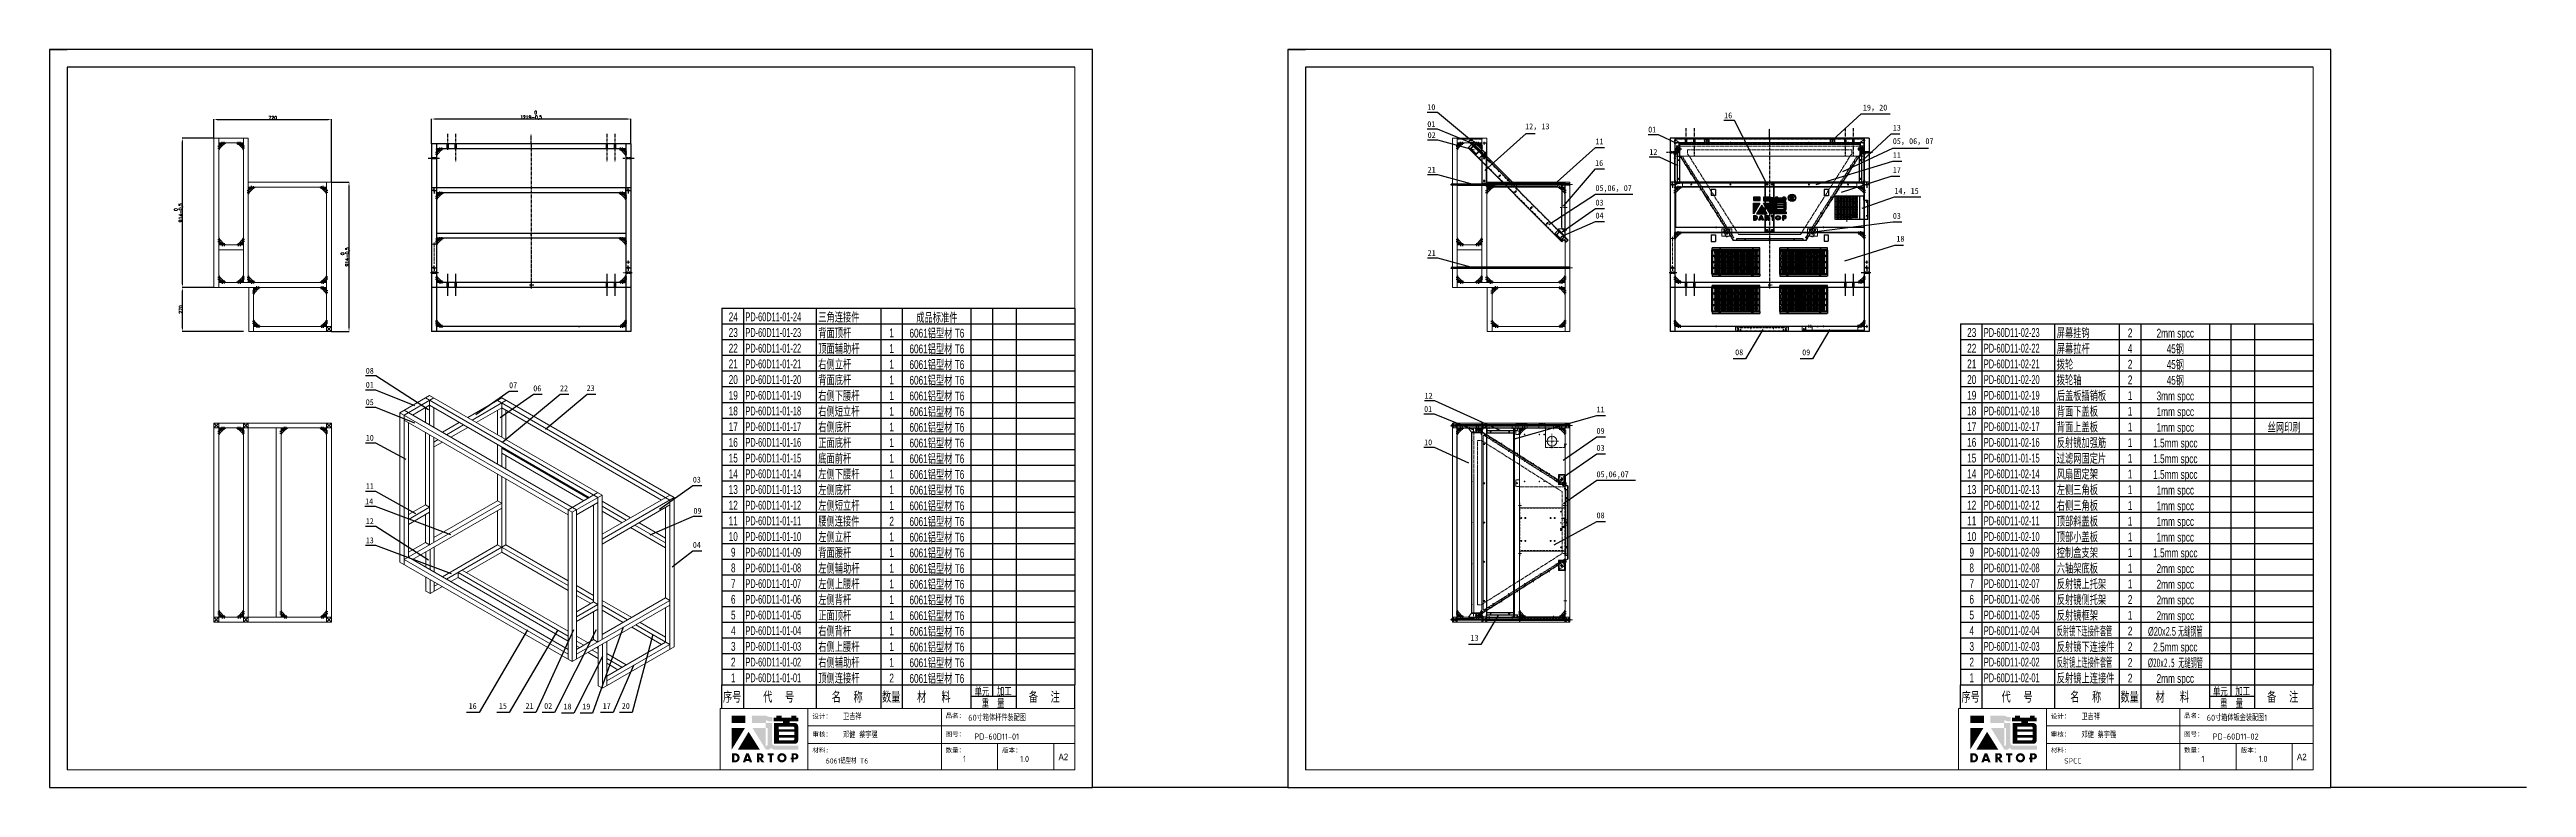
# Model space of a CAD drawing. Header units: millimetres. Extents: x -30327 to 34858, y 4015 to 75103.
# Drawn here: x -5138 to 10031, y 70587 to 75103 of the extents above; entities that cross this region are included whole.
import ezdxf
from ezdxf.enums import TextEntityAlignment as Align

# ---------------------------------------------------------------- set-up
doc = ezdxf.new("R2010")
doc.units = ezdxf.units.MM
for name, pattern in [('ACAD_ISO02W100', [15, 12, -3]), ('CENTER2', [28.575, 19.05, -3.175, 3.175, -3.175]), ('HIDDEN2', [4.7625, 3.175, -1.5875])]:
    doc.linetypes.add(name, pattern=pattern)
for name, color, linetype in [('1轮廓实线层', 7, 'Continuous'), ('2细线层', 4, 'Continuous'), ('6文字层', 3, 'Continuous'), ('green', 3, 'ACAD_ISO02W100'), ('hidden', 3, 'HIDDEN2'), ('magenta', 6, 'Continuous'), ('print', 30, 'Continuous'), ('red', 1, 'CENTER2'), ('yellow', 2, 'Continuous'), ('图框层', 7, 'Continuous')]:
    doc.layers.add(name, color=color, linetype=linetype)
for name, color, linetype, lineweight in [('A-TITLEBLOCK', 7, 'Continuous', 18), ('cen', 1, 'CENTER2', 9), ('dim', 2, 'Continuous', 9)]:
    doc.layers.add(name, color=color, linetype=linetype, lineweight=lineweight)
doc.styles.add('GB', font='GBENOR.SHX', dxfattribs={"bigfont": 'gbcbig.shx'})
doc.styles.add('HZ', font='')
doc.styles.add('PC_TEXTSTYLE', font='arial.ttf', dxfattribs={"width": 0.8})
doc.styles.add('SLDTEXTSTYLE0', font='simfang.ttf', dxfattribs={"bigfont": 'bigfont'})
doc.styles.add('SLDTEXTSTYLE1', font='Gothic.ttf', dxfattribs={"width": 0.913})
doc.styles.get("Standard").update_dxf_attribs({"font": 'txt', "bigfont": 'gbcbig.shx'})
doc.styles.get('HZ').set_extended_font_data('SimSun')
doc.dimstyles.new('ISO-25', dxfattribs={"dimtxt": 20, "dimasz": 20, "dimexe": 1.25, "dimexo": 0.625, "dimtad": 1, "dimtxsty": 'Standard', "dimcen": 2.5, "dimadec": 0, "dimazin": 0, "dimtfac": 1, "dimtmove": 0, "dimatfit": 3, "dimfxl": 0, "dimarcsym": 0})

msp = doc.modelspace()

# ---------------------------------------------------------------- texts
at = {"style": 'HZ'}
for s, height, p in [('01    ', 36.11846, (3299.6996, 74628.8711)), ('10', 36.11846, (3299.6996, 74732.3266)), ('12，13', 36.11846, (3899.0161, 74614.8638)), ('16', 36.11846, (5117.6595, 74682.1124)), ('19，20', 36.11846, (5967.5113, 74729.9548)), ('13', 36.11846, (6150.7704, 74606.695)), ('02    ', 36.11846, (3301.9197, 74561.6685)), ('      11 ', 36.11846, (4181.9844, 74522.3727)), ('01    ', 36.11846, (4652.3222, 74595.6402)), ('12', 36.11846, (4659.4348, 74458.2485)), ('      05，06，07 ', 36.118462, (6003.1651, 74524.4276)), ('21', 36.11846, (3301.9197, 74349.2296)), ('16', 36.11846, (4327.5731, 74390.7038)), ('11', 36.11846, (6150.7704, 74438.3926)), ('17', 36.11846, (6150.7704, 74348.1003)), ('      05,06，07 ', 36.118462, (4181.9844, 74237.2267)), ('      03 ', 36.11846, (4181.9844, 74148.2663)), ('14，15', 36.11846, (6160.3593, 74219.8208)), ('      04 ', 36.11846, (4181.9844, 74068.8841)), ('      03 ', 36.11846, (6003.1651, 74067.0741)), ('21', 36.11846, (3301.9197, 73839.9489)), ('18', 36.11846, (6172.2586, 73927.2988)), ('08', 36.11846, (5185.0564, 73232.0622)), ('09', 36.11846, (5595.6035, 73232.0622)), ('08    ', 36.11846, (-3201.5095, 73119.1364)), ('01    ', 36.11846, (-3201.5095, 73032.6876)), ('      07 ', 36.11846, (-2471.0719, 73030.4969)), ('      06 ', 36.11846, (-2322.9935, 73011.7753)), ('      22 ', 36.11846, (-2159.3783, 73011.7753)), ('23', 36.11846, (-1848.9616, 73013.0187)), ('12', 36.11846, (3283.0539, 72966.3807)), ('05    ', 36.11846, (-3201.5095, 72926.7562)), ('01    ', 36.11846, (3280.3045, 72885.3459)), ('11', 36.11846, (4336.0561, 72882.2107)), ('10   ', 36.11846, (-3201.5095, 72708.7298)), ('10', 36.11846, (3280.3045, 72681.243)), ('      09 ', 36.11846, (4188.9244, 72751.0052)), ('      03 ', 36.11846, (4188.9244, 72646.919)), ('      05,06,07 ', 36.118462, (4189.0908, 72485.6176)), ('11  ', 36.11846, (-3201.5095, 72412.7872)), ('      03 ', 36.11846, (-1345.9714, 72452.6316)), ('14', 36.11846, (-3205.5662, 72320.1337)), ('12 ', 36.11846, (-3201.5095, 72198.6925)), ('      09 ', 36.11846, (-1342.3772, 72261.9587)), ('      08 ', 36.11846, (4188.9244, 72234.1983)), ('13', 36.11846, (-3201.5095, 72081.4026)), ('      04 ', 36.11846, (-1345.9714, 72053.4296)), ('13', 36.11846, (3564.7041, 71483.849)), ('16', 36.11846, (-2571.2651, 71067.5621)), ('15', 36.11846, (-2385.746, 71067.5621)), ('21', 36.11846, (-2222.8506, 71067.5621)), ('02', 36.11846, (-2108.7573, 71067.5621)), ('18', 36.11846, (-1990.1171, 71064.5228)), ('19', 36.11846, (-1875.5968, 71064.5228)), ('17', 36.11846, (-1750.519, 71067.5621)), ('20', 36.11846, (-1633.516, 71067.5621))]:
    msp.add_text(s, height=height, dxfattribs=at).set_placement(p)

# ---------------------------------------------------------------- blocks, each defined once
blk = doc.blocks.new('DDD')
for p, q in [((4726, 13519), (4695, 13550)), ((4726, 13519), (4695, 13550)), ((4721, 13553), (4715, 13548)), ((4721, 13553), (4715, 13548)), ((4729, 13545), (4723, 13539)), ((4729, 13545), (4723, 13539))]:
    blk.add_line(p, q)
blk.add_lwpolyline([(4689, 13553), (4724, 13553, -0.414214), (4729, 13548), (4729, 13513)], format="xyb")
blk.add_lwpolyline([(4689, 13553), (4724, 13553, -0.414214), (4729, 13548), (4729, 13513)], format="xyb")
for points in [[(4689, 13553), (4689, 13550)], [(4689, 13553), (4689, 13550)], [(4689, 13550), (4695, 13550)], [(4689, 13550), (4695, 13550)], [(4726, 13519), (4726, 13513)], [(4726, 13519), (4726, 13513)], [(4726, 13513), (4729, 13513)], [(4726, 13513), (4729, 13513)]]:
    blk.add_lwpolyline(points)
blk.add_circle((4719, 13543), 1.75)
blk.add_circle((4719, 13543), 1.75)
blk.add_arc((4719, 13543), 6, 135, 315)
blk.add_arc((4719, 13543), 6, 135, 315)
at = {"layer": 'green'}
for p, q in [((4695, 13550), (4722, 13550)), ((4695, 13550), (4722, 13550)), ((4722, 13550), (4726, 13546)), ((4722, 13550), (4726, 13546)), ((4726, 13519), (4726, 13546)), ((4726, 13519), (4726, 13546))]:
    blk.add_line(p, q, dxfattribs=at)
at = {"layer": 'red'}
for p, q in [((4697, 13542), (4697, 13560)), ((4697, 13542), (4697, 13560)), ((4709, 13542), (4709, 13561)), ((4709, 13542), (4709, 13561)), ((4719, 13543), (4711, 13543)), ((4719, 13543), (4711, 13543)), ((4719, 13543), (4719, 13555)), ((4719, 13543), (4719, 13555)), ((4719, 13543), (4719, 13535)), ((4719, 13543), (4728, 13543)), ((4719, 13543), (4719, 13535)), ((4719, 13543), (4728, 13543)), ((4736, 13533), (4722, 13533)), ((4736, 13533), (4722, 13533)), ((4736, 13521), (4722, 13521)), ((4736, 13521), (4722, 13521))]:
    blk.add_line(p, q, dxfattribs=at)
blk = doc.blocks.new('PC_MXB_BLOCK')
at = {"layer": '1轮廓实线层'}
for p, q in [((-180, 8), (-180, 0)), ((0, 8), (0, 0))]:
    blk.add_line(p, q, dxfattribs=at)
at = {"layer": '2细线层'}
for p, q in [((-180, 8), (0, 8)), ((-180, 0), (0, 0)), ((-169, 8), (-169, 0)), ((-132, 8), (-132, 0)), ((-99, 8), (-99, 0)), ((-88, 8), (-88, 0)), ((-53, 8), (-53, 0)), ((-42, 8), (-42, 0)), ((-30, 8), (-30, 0))]:
    blk.add_line(p, q, dxfattribs=at)
at = {"layer": '6文字层', "style": 'PC_TEXTSTYLE'}
for tag, width, p, p2 in [('序号', 0.769182, (-178.4, 1.3), (-170.1, 1.3)), ('代号', 3.14773, (-168, 1.3), (-134.1, 1.3)), ('名称', 2.802424, (-130.9, 1.2), (-100.3, 1.2)), ('数量', 0.817449, (-97.9, 1.2), (-89, 1.2)), ('材料', 2.943328, (-86.4, 1), (-54.3, 1)), ('单重', 0.854038, (-52.2, 0.9), (-43, 0.9)), ('总重', 0.958888, (-41.2, 1.3), (-30.9, 1.3)), ('备注', 2.494074, (-28.6, 1), (-1.2, 1))]:
    blk.add_attdef(tag, text='', height=4.5, dxfattribs=dict(at, width=width)).set_placement(p, p2, align=Align.FIT)
blk = doc.blocks.new('PC_MXBTITLERECORD')
at = {"layer": '1轮廓实线层'}
for p, q in [((-180, 0), (-180, 12)), ((0, 0), (0, 12))]:
    blk.add_line(p, q, dxfattribs=at)
at = {"layer": '2细线层'}
for p, q in [((-169, 12), (-169, 0)), ((-132, 12), (-132, 0)), ((-99, 12), (-99, 0)), ((-88, 12), (-88, 0)), ((-53, 12), (-53, 0)), ((-30, 6), (-53, 6)), ((-42, 12), (-42, 6)), ((-30, 12), (-30, 0))]:
    blk.add_line(p, q, dxfattribs=at)
at = {"style": 'PC_TEXTSTYLE', "flags": 1}
blk.add_attdef('Fo oFShowMe', (-53, 6), '', height=0.00000005, dxfattribs=at)
at = {"layer": '6文字层', "style": 'PC_TEXTSTYLE', "width": 0.667}
for s, height, p in [('序号', 5, (-174.8, 6)), ('代     号', 5, (-151.1, 6)), ('名     称', 5, (-116.1, 6)), ('数量', 5, (-93.7, 6)), ('材      料', 5, (-71.9, 6)), ('单元', 4, (-47.4, 8.8)), ('重    量', 4, (-41.7, 2.9)), ('加工', 4, (-36, 8.9)), ('备     注', 5, (-15.6, 6))]:
    blk.add_text(s, height=height, dxfattribs=at).set_placement(p, align=Align.MIDDLE)
blk = doc.blocks.new('Dartop Logo')
at = {"true_color": 0xc40018}
h = blk.add_hatch(color=12, dxfattribs=at)
h.set_gradient(color1=(196, 0, 24), color2=(196, 0, 24), tint=1)
h.paths.add_polyline_path([(30.4, -3.9), (33.1, -5), (36, -5), (36, -1.2), (33.6, -1.2), (30.5, 0), (17.9, 0), (17.9, -6.5), (30.1, -6.5), (30.1, -6.6), (30.1, -10.8), (18.3, -10.8), (30.5, -30.3), (32.9, -30.3, 0.279375), (34.6, -28.6), (34.6, -28.5), (34.8, -28.5, 0.143145), (38.2, -30.2), (59.3, -30.2), (59.3, -26.5), (38.1, -26.5, -0.414214), (35.8, -24.2), (35.8, -6.3), (30.4, -6.3)])
h.paths.add_polyline_path([(30.2, -10.8), (31.8, -10.8), (31.8, -26, -0.088936), (30.9, -26.9), (30.2, -26.9)], flags=16)
h = blk.add_hatch(color=12, dxfattribs=at)
h.set_gradient(color1=(196, 0, 24), color2=(196, 0, 24), tint=1)
h.paths.add_polyline_path([(59.2, -1.7), (57.4, -1.7), (57.4, 0.1), (53.1, 0.1), (53.1, -1.6), (44.3, -1.6), (44.3, 0.2), (39.7, 0.2), (39.7, -1.7), (37.2, -1.7), (37.2, -5), (45.5, -5), (45.5, -6.4), (37.7, -6.4), (37.7, -24.9), (56.3, -24.9, 0.414214), (59.1, -22), (59.1, -9.4, 0.414214), (56.3, -6.5), (51.4, -6.5), (51.4, -5), (59.2, -5)])
h.paths.add_polyline_path([(54.2, -9.6, -0.414214), (55.7, -11), (55.7, -12.1), (41.8, -12.1), (41.8, -9.6)], flags=16)
h.paths.add_polyline_path([(55.6, -14.3), (55.6, -17), (41.9, -17), (41.9, -14.3)], flags=16)
h.paths.add_polyline_path([(55.7, -19.4), (55.7, -20.6, -0.414214), (54.3, -22), (41.9, -22), (41.9, -19.4)], flags=16)
h = blk.add_hatch(color=12, dxfattribs=at)
h.set_gradient(color1=(196, 0, 24), color2=(196, 0, 24), tint=1)
h.paths.add_polyline_path([(12.2, 0), (0, 0), (0, -6.4), (12.2, -6.4)])
h = blk.add_hatch(color=12, dxfattribs=at)
h.set_gradient(color1=(196, 0, 24), color2=(196, 0, 24), tint=1)
h.paths.add_polyline_path([(11.8, -10.8), (0, -10.8), (0, -30)])
h = blk.add_hatch(color=12, dxfattribs=at)
h.set_gradient(color1=(196, 0, 24), color2=(196, 0, 24), tint=1)
h.paths.add_polyline_path([(15, -14.3), (5.4, -30.2), (25, -30.2)])
at = {"true_color": 0x646464}
h = blk.add_hatch(color=251, dxfattribs=at)
h.set_gradient(color1=(100, 100, 100), color2=(100, 100, 100), tint=1)
h.paths.add_polyline_path([(4.1, -33.4), (0.1, -33.4), (0.1, -41.5), (3.5, -41.5, 0.793016)])
h.paths.add_polyline_path([(3.6, -39.7), (2.2, -39.7), (2.2, -35.2), (3.4, -35.2, -0.671361)], flags=16)
h = blk.add_hatch(color=251, dxfattribs=at)
h.set_gradient(color1=(100, 100, 100), color2=(100, 100, 100), tint=1)
h.paths.add_polyline_path([(15.1, -33.4), (12.8, -33.4), (9.8, -41.5), (12, -41.5), (12.5, -40.1), (15.5, -40.1), (16, -41.5), (18.2, -41.5)])
h.paths.add_polyline_path([(14.9, -38.5), (13.1, -38.5), (14, -35.9)], flags=16)
h = blk.add_hatch(color=251, dxfattribs=at)
h.set_gradient(color1=(100, 100, 100), color2=(100, 100, 100), tint=1)
h.paths.add_polyline_path([(26.3, -33.4), (22.3, -33.4), (22.3, -41.5), (24.4, -41.5), (24.4, -38.3), (26.6, -41.5), (29.1, -41.5), (26.6, -38.3, 0.744055)])
h.paths.add_polyline_path([(24.4, -37.1), (24.4, -34.9), (25.3, -34.9, -0.796809), (25.3, -37.1)], flags=16)
h = blk.add_hatch(color=251, dxfattribs=at)
h.set_gradient(color1=(100, 100, 100), color2=(100, 100, 100), tint=1)
h.paths.add_polyline_path([(37.4, -33.4), (31.9, -33.4), (31.9, -35.2), (33.6, -35.2), (33.6, -41.5), (35.7, -41.5), (35.7, -35.2), (37.4, -35.2)])
h = blk.add_hatch(color=251, dxfattribs=at)
h.set_gradient(color1=(100, 100, 100), color2=(100, 100, 100), tint=1)
h.paths.add_polyline_path([(40.5, -37.4, 1), (48.8, -37.4, 1)])
h.paths.add_polyline_path([(46.8, -37.4, -1), (42.5, -37.4, -1)], flags=16)
h = blk.add_hatch(color=251, dxfattribs=at)
h.set_gradient(color1=(100, 100, 100), color2=(100, 100, 100), tint=1)
h.paths.add_polyline_path([(56.9, -33.4), (56.7, -33.4), (53.2, -33.4), (53.2, -37.2), (52.3, -37.2), (52.3, -38.7), (53.2, -38.7), (53.2, -41.5), (55.2, -41.5), (55.2, -38.7), (57.5, -38.7, 0.812304)])
h.paths.add_polyline_path([(55.2, -37.2), (55.2, -35), (56.4, -35, -0.778213), (56.3, -37.2)], flags=16)
blk = doc.blocks.new('DT-A2-TITLE')
for p, q in [((594, 420), (0, 420)), ((0, 420), (0, 420)), ((0, 420), (0, 0)), ((0, 420), (10, 420)), ((10, 410), (10, 10)), ((584, 410), (10, 410)), ((594, 0), (594, 420))]:
    blk.add_line(p, q)
at = {"layer": 'A-TITLEBLOCK', "color": 7}
for p, q in [((584, 410), (584, 10)), ((594, 0), (594, 297)), ((382, 10), (382, 45)), ((584, 45), (382, 45)), ((432, 45), (432, 10)), ((508, 45), (508, 10)), ((584, 35), (432, 35)), ((432, 25), (584.1, 25)), ((540, 10), (540, 25)), ((572, 10), (572, 25)), ((0, 0), (594, 0)), ((10, 10), (584, 10))]:
    blk.add_line(p, q, dxfattribs=at)
at = {"layer": 'A-TITLEBLOCK', "xscale": 0.6400000000000001, "yscale": 0.6400000000000001, "zscale": 0.6400000000000001}
blk.add_blockref('Dartop Logo', (388.6, 40.8), dxfattribs=at)
at = {"style": 'GB'}
for tag, p, height in [('#设计', (452, 38.5), 3.5), ('#审核', (452, 28.1), 3.5), ('#品名', (523.3, 37.9), 3.5), ('#图号', (526.7, 27.2), 3.5), ('#材料说明', (442.1, 13.6), 3), ('#数量', (520.3, 14.5), 3.5), ('#版本', (552.9, 14.5), 3.5)]:
    blk.add_attdef(tag, p, '', height=height, dxfattribs=at)
at = {"layer": 'A-TITLEBLOCK', "color": 7, "attachment_point": 1}
for s, insert, char_height, style in [('品名：', (510.4, 42.2), 2.65, 'SLDTEXTSTYLE0'), ('设计：', (434.5, 41.9), 2.65, 'SLDTEXTSTYLE0'), ('审核：', (434.5, 31.6), 2.65, 'SLDTEXTSTYLE0'), ('图号：', (510.4, 31.7), 2.65, 'SLDTEXTSTYLE0'), ('材料:', (434.5, 22.6), 2.65, 'SLDTEXTSTYLE0'), ('数量：', (510.4, 22.6), 2.65, 'SLDTEXTSTYLE0'), ('版本：', (542.6, 22.5), 2.65, 'SLDTEXTSTYLE0'), ('A2', (574.7, 19.2), 3.7, 'SLDTEXTSTYLE1')]:
    blk.add_mtext(s, dxfattribs=dict(at, insert=insert, char_height=char_height, style=style))
blk = doc.blocks.new('*D1499')
at = {"layer": 'Defpoints', "color": 0}
for p in [(-4324, 74561), (-4131, 74561), (-4131, 73647)]:
    blk.add_point(p, dxfattribs=at)
at = {"layer": 'dim', "color": 0, "lineweight": -2}
for p, q in [((-4132, 74561), (-4325, 74561)), ((-4324, 73667), (-4324, 74541)), ((-4132, 73647), (-4325, 73647))]:
    blk.add_line(p, q, dxfattribs=at)
at = {"layer": 'dim', "color": 0}
for points in [[(-4327, 74541), (-4321, 74541), (-4324, 74561)], [(-4327, 73667), (-4321, 73667), (-4324, 73647)]]:
    blk.add_solid(points, dxfattribs=at)
at = {"layer": 'dim', "color": 0, "insert": (-4350, 74104), "char_height": 20, "attachment_point": 5, "rotation": 90}
blk.add_mtext('914\\S 0^ -0,5;', dxfattribs=at)
blk = doc.blocks.new('*D1500')
at = {"layer": 'Defpoints', "color": 0}
for p in [(-4324, 73647), (-4131, 73647), (-3950, 73377)]:
    blk.add_point(p, dxfattribs=at)
at = {"layer": 'dim', "color": 0, "lineweight": -2}
for p, q in [((-4132, 73647), (-4325, 73647)), ((-4324, 73397), (-4324, 73627)), ((-3951, 73377), (-4325, 73377))]:
    blk.add_line(p, q, dxfattribs=at)
at = {"layer": 'dim', "color": 0}
for points in [[(-4327, 73627), (-4321, 73627), (-4324, 73647)], [(-4327, 73397), (-4321, 73397), (-4324, 73377)]]:
    blk.add_solid(points, dxfattribs=at)
at = {"layer": 'dim', "color": 0, "insert": (-4335, 73512), "char_height": 20, "attachment_point": 5, "rotation": 90}
blk.add_mtext('270', dxfattribs=at)
blk = doc.blocks.new('*D1501')
at = {"layer": 'Defpoints', "color": 0}
for p in [(-3411, 74291), (-3304, 74291), (-3411, 73377)]:
    blk.add_point(p, dxfattribs=at)
at = {"layer": 'dim', "color": 0, "lineweight": -2}
for p, q in [((-3411, 74291), (-3303, 74291)), ((-3304, 73397), (-3304, 74271)), ((-3411, 73377), (-3303, 73377))]:
    blk.add_line(p, q, dxfattribs=at)
at = {"layer": 'dim', "color": 0}
for points in [[(-3307, 74271), (-3301, 74271), (-3304, 74291)], [(-3307, 73397), (-3301, 73397), (-3304, 73377)]]:
    blk.add_solid(points, dxfattribs=at)
at = {"layer": 'dim', "color": 0, "insert": (-3330, 73834), "char_height": 20, "attachment_point": 5, "rotation": 90}
blk.add_mtext('914\\S 0^ -0,5;', dxfattribs=at)
blk = doc.blocks.new('*D1502')
at = {"layer": 'Defpoints', "color": 0}
for p in [(-3411, 74675), (-4131, 74561), (-3411, 74291)]:
    blk.add_point(p, dxfattribs=at)
at = {"layer": 'dim', "color": 0, "lineweight": -2}
for p, q in [((-4131, 74562), (-4131, 74676)), ((-4111, 74675), (-3431, 74675)), ((-3411, 74292), (-3411, 74676))]:
    blk.add_line(p, q, dxfattribs=at)
at = {"layer": 'dim', "color": 0}
for points in [[(-4111, 74678), (-4111, 74671), (-4131, 74675)], [(-3431, 74678), (-3431, 74671), (-3411, 74675)]]:
    blk.add_solid(points, dxfattribs=at)
at = {"layer": 'dim', "color": 0, "insert": (-3771, 74685), "char_height": 20, "attachment_point": 5}
blk.add_mtext('720', dxfattribs=at)
blk = doc.blocks.new('*D1503')
at = {"layer": 'Defpoints', "color": 0}
for p in [(-1579, 74678), (-2798, 74526), (-1579, 74526)]:
    blk.add_point(p, dxfattribs=at)
at = {"layer": 'dim', "color": 0, "lineweight": -2}
for p, q in [((-2798, 74527), (-2798, 74679)), ((-2778, 74678), (-1599, 74678)), ((-1579, 74527), (-1579, 74679))]:
    blk.add_line(p, q, dxfattribs=at)
at = {"layer": 'dim', "color": 0}
for points in [[(-2778, 74681), (-2778, 74674), (-2798, 74678)], [(-1599, 74681), (-1599, 74674), (-1579, 74678)]]:
    blk.add_solid(points, dxfattribs=at)
at = {"layer": 'dim', "color": 0, "insert": (-2189, 74703), "char_height": 20, "attachment_point": 5}
blk.add_mtext('1219\\S 0^ -0,5;', dxfattribs=at)
blk = doc.blocks.new('htrsghstr')
for p, q in [((3825, 68522), (3829, 68526)), ((3825, 68504), (3825, 68522)), ((3841, 68506), (3825, 68506)), ((3953, 68504), (3825, 68504)), ((3829, 68526), (3949, 68526)), ((3845, 68516), (3841, 68512)), ((3841, 68512), (3841, 68504)), ((3933, 68516), (3845, 68516)), ((3933, 68516), (3937, 68512)), ((3937, 68512), (3937, 68504)), ((3953, 68506), (3937, 68506)), ((3949, 68526), (3953, 68522)), ((3953, 68522), (3953, 68504))]:
    blk.add_line(p, q)
for centre in [(3832, 68519), (3946, 68519)]:
    blk.add_circle(centre, 3.5)
at = {"layer": 'cen'}
for p, q in [((3827, 68519), (3838, 68519)), ((3832, 68514), (3832, 68523)), ((3889, 68500), (3889, 68512)), ((3940, 68519), (3951, 68519)), ((3946, 68513), (3946, 68523))]:
    blk.add_line(p, q, dxfattribs=at)
blk = doc.blocks.new('htrsdgstergs')
for p, q in [((3647, 65526), (3775, 65526)), ((3647, 65524), (3647, 65526)), ((3647, 65524), (3775, 65524)), ((3668, 65503), (3647, 65524)), ((3754, 65503), (3668, 65503)), ((3668, 65503), (3668, 65501)), ((3754, 65501), (3668, 65501)), ((3672, 65503), (3672, 65501)), ((3750, 65503), (3750, 65501)), ((3754, 65503), (3775, 65524)), ((3754, 65503), (3754, 65501)), ((3775, 65526), (3775, 65524))]:
    blk.add_line(p, q)
blk.add_circle((3711, 65513), 4)
at = {"layer": 'cen'}
for p, q in [((3654, 65519), (3654, 65531)), ((3768, 65519), (3768, 65531)), ((3705, 65513), (3717, 65513)), ((3711, 65507), (3711, 65519))]:
    blk.add_line(p, q, dxfattribs=at)
blk = doc.blocks.new('grsh')
for p, q in [((-2047, 19616), (-2038, 19616)), ((-2047, 19611), (-2038, 19611))]:
    blk.add_line(p, q)
for centre, start, end in [((-2047, 19613), 90, 270), ((-2038, 19613), 270, 90)]:
    blk.add_arc(centre, 2.5, start, end)
blk = doc.blocks.new('HGSTRGSE')
for p, q in [((618, 56073), (618, 55261)), ((618, 56073), (637, 56073)), ((623, 56063), (623, 56007)), ((648, 56063), (623, 56063)), ((648, 56018), (623, 56018)), ((648, 56007), (623, 56007)), ((626, 56061), (626, 56020)), ((648, 56061), (626, 56061)), ((648, 56051), (626, 56051)), ((648, 56020), (626, 56020)), ((635, 56093), (635, 56075)), ((635, 56093), (653, 56093)), ((635, 56093), (653, 56093)), ((635, 56075), (637, 56075)), ((637, 56091), (637, 56073)), ((637, 56091), (651, 56091)), ((648, 56063), (648, 56051)), ((648, 56020), (648, 56007)), ((653, 56093), (653, 55261)), ((618, 55353), (653, 55353)), ((618, 55261), (653, 55261)), ((623, 55324), (648, 55324)), ((623, 55324), (623, 55274)), ((623, 55274), (648, 55274)), ((626, 55321), (648, 55321)), ((626, 55321), (626, 55276)), ((626, 55276), (648, 55276)), ((648, 55321), (648, 55324)), ((648, 55274), (648, 55276)), ((651, 55259), (671, 55259)), ((653, 55261), (669, 55261)), ((669, 55261), (669, 55279)), ((671, 55279), (669, 55279)), ((671, 55259), (671, 55279))]:
    blk.add_line(p, q)
at = {"extrusion": (-3.26773e-13, -0.406737, 0.913545)}
for p, q in [((629, 55931, 1), (638, 55931, 1)), ((629, 55794, 1), (638, 55794, 1)), ((629, 55657, 1), (638, 55657, 1)), ((629, 55520, 1), (638, 55520, 1))]:
    blk.add_line(p, q, dxfattribs=at)
for centre, start, end in [((629, 51093, -22748), 90, 169.7671), ((638, 51093, -22748), 10.2329, 90), ((629, 50968, -22692), 90, 169.7671), ((638, 50968, -22692), 10.2329, 90), ((629, 50843, -22637), 90, 169.7671), ((629, 50718, -22581), 90, 169.7671), ((638, 50843, -22637), 10.2329, 90), ((638, 50718, -22581), 10.2329, 90)]:
    blk.add_arc(centre, 2.5, start, end, dxfattribs=at)
at = {"layer": 'cen'}
for p, q in [((620, 56035), (629, 56035)), ((620, 55299), (629, 55299)), ((661, 55255), (661, 55264))]:
    blk.add_line(p, q, dxfattribs=at)
at = {"layer": 'cen', "ltscale": 4}
blk.add_line((641, 56081), (632, 56081), dxfattribs=at)
at = {"layer": 'hidden', "ltscale": 4}
for p, q in [((618, 56072), (637, 56072)), ((618, 56068), (620, 56068)), ((620, 56072), (620, 55261)), ((623, 56039), (626, 56039)), ((623, 56031), (626, 56031)), ((637, 56083), (635, 56083)), ((637, 56083), (635, 56083)), ((637, 56080), (635, 56080)), ((637, 56079), (635, 56079)), ((651, 56091), (651, 55259)), ((623, 55303), (626, 55303)), ((623, 55295), (626, 55295)), ((659, 55261), (659, 55259)), ((660, 55261), (660, 55259)), ((663, 55261), (663, 55259)), ((663, 55261), (663, 55259))]:
    blk.add_line(p, q, dxfattribs=at)
at = {"extrusion": (-3.26718e-13, -0.406737, 0.913545)}
for p in [(2676, 31481, -22749), (2676, 31356, -22693), (2676, 31230, -22637), (2676, 31105, -22581)]:
    blk.add_blockref('grsh', p, dxfattribs=at)
blk = doc.blocks.new('HNETYHDR')
for p, q in [((4744, 65332), (4744, 65289)), ((4744, 65332), (4784, 65332)), ((4746, 65332), (4746, 65289)), ((4784, 65326), (4747, 65289)), ((4784, 65322), (4749, 65287)), ((4784, 65322), (4782, 65324)), ((4784, 65332), (4784, 65326))]:
    blk.add_line(p, q)
for radius in [3, 0.5]:
    blk.add_arc((4747, 65289), radius, 180, 315)
at = {"layer": 'cen'}
for p, q in [((4740, 65324), (4750, 65324)), ((4761, 65307), (4767, 65301))]:
    blk.add_line(p, q, dxfattribs=at)
at = {"layer": 'hidden'}
for p, q in [((4758, 65300), (4760, 65299)), ((4768, 65310), (4769, 65308))]:
    blk.add_line(p, q, dxfattribs=at)
blk = doc.blocks.new('HDRTHRDTHD')
for p, q in [((5221, 65527), (5281, 65527)), ((5221, 65527), (5281, 65527)), ((5221, 65482), (5221, 65527)), ((5281, 65482), (5221, 65482)), ((5281, 65527), (5281, 65482))]:
    blk.add_line(p, q)
for centre in [(5236, 65519), (5266, 65519)]:
    blk.add_circle(centre, 4)
for centre in [(5236, 65519), (5266, 65519)]:
    blk.add_arc(centre, 4, 3.8383, 176.1617)
blk = doc.blocks.new('HERGRTSGSR')
for p, q in [((4667, 64816, -4), (4607, 64816, -4)), ((4607, 64816, -4), (4607, 64776, -4)), ((4667, 64813, -4), (4607, 64813, -4)), ((4667, 64776, -4), (4607, 64776, -4)), ((4609, 64813, -4), (4609, 64776, -4)), ((4664, 64777, -4), (4609, 64777, -4)), ((4664, 64813, -4), (4664, 64776, -4)), ((4667, 64816, -4), (4667, 64776, -4))]:
    blk.add_line(p, q)
at = {"extrusion": (0, -0.707107, 0.707107)}
for p, q in [((4633, 64796), (4633, 64793, -4)), ((4641, 64796), (4641, 64793, -4))]:
    blk.add_line(p, q, dxfattribs=at)
for centre, start, end in [((4637, 45818, -45818), 0, 180), ((4637, 45813, -45818), 180, 0)]:
    blk.add_arc(centre, 4, start, end, dxfattribs=at)
at = {"extrusion": (-5.26104e-14, 0.707107, 0.707107)}
blk.add_arc((-4637, -45819, 45814), 4, 180, 360, dxfattribs=at)
at = {"layer": 'cen'}
for p, q in [((4622, 64817, -4), (4622, 64811, -4)), ((4652, 64817, -4), (4652, 64811, -4))]:
    blk.add_line(p, q, dxfattribs=at)
blk = doc.blocks.new('HEGHER')
for p, q in [((-26, 44092), (-1, 44092)), ((-26, 44090), (-1, 44090)), ((-26, 44045), (-1, 44045)), ((-26, 44042), (-1, 44042)), ((-16, 44071), (-11, 44071)), ((-16, 44063), (-11, 44063)), ((-1, 44092), (-1, 44042)), ((-1, 44092), (-1, 44042))]:
    blk.add_line(p, q)
for centre, start, end in [((-16, 44067), 90, 270), ((-11, 44067), 270, 90)]:
    blk.add_arc(centre, 4, start, end)
blk = doc.blocks.new('GSEFREGFSEA')
for p, q in [((-1587, 54557), (-1256, 55297)), ((-1536, 54546), (-1223, 55246)), ((-1256, 55297), (-810, 55297)), ((-831, 55297), (-1235, 55297)), ((-1223, 55246), (-844, 55246)), ((-530, 54546), (-844, 55246)), ((-479, 54557), (-810, 55297)), ((-782, 55232), (-793, 55228)), ((-508, 54620), (-519, 54615)), ((-1612, 54527), (-1612, 54477)), ((-1587, 54527), (-1612, 54527)), ((-1587, 54524), (-1612, 54524)), ((-1587, 54479), (-1612, 54479)), ((-1587, 54477), (-1612, 54477)), ((-1597, 54506), (-1602, 54506)), ((-1597, 54498), (-1602, 54498)), ((-1587, 54462), (-1587, 54557)), ((-1587, 54462), (-1587, 54518)), ((-1587, 54462), (-1587, 54482)), ((-1587, 54482), (-479, 54482)), ((-1587, 54462), (-479, 54462)), ((-1536, 54513), (-1536, 54546)), ((-1536, 54513), (-530, 54513)), ((-530, 54513), (-530, 54546)), ((-479, 54462), (-479, 54557)), ((-479, 54527), (-454, 54527)), ((-479, 54524), (-454, 54524)), ((-479, 54479), (-454, 54479)), ((-479, 54477), (-454, 54477)), ((-469, 54506), (-464, 54506)), ((-469, 54498), (-464, 54498)), ((-454, 54527), (-454, 54477))]:
    blk.add_line(p, q)
for centre, radius, start, end in [((-1350, 55059), 6, 65.9054, 246.0633), ((-1289, 55196), 6, 63.9304, 247.8803), ((-778, 55196), 6, 292.1197, 116.0696), ((-717, 55059), 6, 293.9367, 114.0946), ((-1411, 54922), 6, 65.9054, 246.0633), ((-656, 54922), 6, 293.9367, 114.0946), ((-1472, 54785), 6, 65.9054, 246.0633), ((-595, 54785), 6, 293.9367, 114.0946), ((-1533, 54648), 6, 65.9054, 246.0633), ((-533, 54648), 6, 293.9367, 114.0946), ((-1602, 54502), 4, 90, 270), ((-1597, 54502), 4, 270, 90), ((-469, 54502), 4, 90, 270), ((-464, 54502), 4, 270, 90)]:
    blk.add_arc(centre, radius, start, end)
at = {"layer": 'cen'}
for p, q in [((-1282, 55231), (-1274, 55228)), ((-1179, 55285), (-1188, 55285)), ((-1029, 55285), (-1038, 55285)), ((-879, 55285), (-888, 55285)), ((-785, 55231), (-792, 55228)), ((-1323, 55129), (-1337, 55135)), ((-1283, 55193), (-1294, 55198)), ((-784, 55193), (-773, 55198)), ((-744, 55129), (-730, 55135)), ((-1405, 54919), (-1416, 54924)), ((-1384, 54992), (-1398, 54998)), ((-1344, 55056), (-1355, 55061)), ((-723, 55056), (-712, 55061)), ((-682, 54992), (-669, 54998)), ((-662, 54919), (-651, 54924)), ((-1466, 54782), (-1477, 54787)), ((-1446, 54855), (-1460, 54861)), ((-621, 54855), (-607, 54861)), ((-601, 54782), (-590, 54787)), ((-1556, 54619), (-1548, 54616)), ((-1527, 54645), (-1538, 54650)), ((-1507, 54718), (-1521, 54724)), ((-560, 54718), (-546, 54724)), ((-540, 54645), (-529, 54650)), ((-511, 54619), (-519, 54616)), ((-1535, 54459), (-1535, 54468)), ((-1285, 54459), (-1285, 54468)), ((-1033, 54459), (-1033, 54468)), ((-781, 54459), (-781, 54468)), ((-531, 54459), (-531, 54468))]:
    blk.add_line(p, q, dxfattribs=at)
at = {"layer": 'cen', "ltscale": 4}
for p, q in [((-1277, 55233), (-1281, 55225)), ((-1183, 55289), (-1183, 55280)), ((-1033, 55289), (-1033, 55280)), ((-883, 55289), (-883, 55280)), ((-790, 55233), (-786, 55225)), ((-1551, 54621), (-1554, 54613)), ((-516, 54621), (-512, 54613))]:
    blk.add_line(p, q, dxfattribs=at)
at = {"layer": 'hidden'}
for p, q in [((-1585, 54556), (-1255, 55295)), ((-1286, 55201), (-1254, 55273)), ((-1265, 55278), (-1254, 55273)), ((-1255, 55295), (-812, 55295)), ((-1235, 55297), (-1235, 55279)), ((-1235, 55279), (-831, 55279)), ((-831, 55279), (-831, 55297)), ((-802, 55278), (-813, 55273)), ((-781, 55201), (-813, 55273)), ((-481, 54556), (-812, 55295)), ((-1347, 55064), (-1291, 55190)), ((-720, 55064), (-776, 55190)), ((-1470, 54790), (-1413, 54916)), ((-1408, 54927), (-1352, 55053)), ((-658, 54927), (-715, 55053)), ((-597, 54790), (-653, 54916)), ((-1531, 54653), (-1475, 54779)), ((-536, 54653), (-592, 54779)), ((-1568, 54570), (-1536, 54642)), ((-499, 54570), (-531, 54642)), ((-1585, 54464), (-1585, 54556)), ((-1585, 54464), (-481, 54464)), ((-1579, 54575), (-1568, 54570)), ((-488, 54575), (-499, 54570)), ((-481, 54464), (-481, 54556))]:
    blk.add_line(p, q, dxfattribs=at)
at = {"layer": 'hidden', "ltscale": 4}
for p, q in [((-1537, 54464), (-1537, 54462)), ((-1537, 54464), (-1537, 54462)), ((-1534, 54464), (-1534, 54462)), ((-1533, 54464), (-1533, 54462)), ((-1287, 54464), (-1287, 54462)), ((-1287, 54464), (-1287, 54462)), ((-1284, 54464), (-1284, 54462)), ((-1283, 54464), (-1283, 54462)), ((-1035, 54464), (-1035, 54462)), ((-1035, 54464), (-1035, 54462)), ((-1032, 54464), (-1032, 54462)), ((-1031, 54464), (-1031, 54462)), ((-783, 54464), (-783, 54462)), ((-783, 54464), (-783, 54462)), ((-780, 54464), (-780, 54462)), ((-779, 54464), (-779, 54462)), ((-533, 54464), (-533, 54462)), ((-533, 54464), (-533, 54462)), ((-530, 54464), (-530, 54462)), ((-529, 54464), (-529, 54462))]:
    blk.add_line(p, q, dxfattribs=at)
for centre, radius in [((-1279, 55230), 2), ((-1279, 55230), 2), ((-1279, 55230), 1.5), ((-1279, 55230), 1.5), ((-1183, 55285), 2), ((-1183, 55285), 1.5), ((-1033, 55285), 2), ((-1033, 55285), 1.5), ((-883, 55285), 2), ((-883, 55285), 1.5), ((-788, 55230), 2), ((-788, 55230), 2), ((-788, 55230), 1.5), ((-788, 55230), 1.5), ((-1552, 54617), 1.5), ((-1552, 54617), 2), ((-1552, 54617), 1.5), ((-1552, 54617), 2), ((-514, 54617), 1.5), ((-514, 54617), 2), ((-514, 54617), 1.5), ((-514, 54617), 2)]:
    blk.add_circle(centre, radius, dxfattribs=at)
at = {"layer": 'yellow'}
blk.add_line((-769, 55235), (-772, 55242), dxfattribs=at)
at = {"xscale": -1, "rotation": 335.9053764266555}
blk.add_blockref('HEGHER', (-19299, 15017), dxfattribs=at)
at = {"rotation": 24.09462357334447}
blk.add_blockref('HEGHER', (17232, 15017), dxfattribs=at)
blk = doc.blocks.new('HRTHG')
for p, q in [((6432, 62235), (6432, 62236)), ((6432, 62081), (6432, 62235)), ((6433, 62235), (6432, 62235)), ((6432, 62235), (6432, 62233)), ((6433, 62235), (7590, 62235)), ((7590, 62081), (7590, 62235)), ((6432, 62081), (7590, 62081))]:
    blk.add_line(p, q)
blk = doc.blocks.new('HTRHRS')
for p, q in [((3676, 62416), (4001, 62416)), ((3676, 62414), (3676, 62416)), ((3676, 62414), (3706, 62414)), ((3706, 62138), (3706, 62416)), ((3971, 62138), (3971, 62416)), ((3971, 62414), (4001, 62414)), ((4001, 62414), (4001, 62416)), ((3676, 62140), (3706, 62140)), ((3676, 62138), (3676, 62140)), ((3676, 62138), (4001, 62138)), ((3971, 62140), (4001, 62140)), ((4001, 62138), (4001, 62140))]:
    blk.add_line(p, q)
for centre, radius in [((3769, 62406), 3), ((3769, 62406), 2.5), ((3769, 62381), 3), ((3769, 62381), 2.5), ((3909, 62406), 3), ((3909, 62406), 2.5), ((3909, 62381), 3), ((3909, 62381), 2.5), ((3769, 62226), 3), ((3769, 62226), 2.5), ((3769, 62201), 3), ((3769, 62201), 2.5), ((3909, 62226), 3), ((3909, 62226), 2.5), ((3909, 62201), 3), ((3909, 62201), 2.5), ((3730, 62162), 3), ((3730, 62162), 2.5), ((3835, 62162), 3), ((3835, 62162), 2.5), ((3843, 62162), 3), ((3843, 62162), 2.5), ((3948, 62162), 3), ((3948, 62162), 2.5)]:
    blk.add_circle(centre, radius)
at = {"layer": 'cen'}
for p, q in [((3691, 62404), (3691, 62425)), ((3986, 62404), (3986, 62425)), ((3691, 62149), (3691, 62128)), ((3986, 62149), (3986, 62128))]:
    blk.add_line(p, q, dxfattribs=at)
at = {"layer": 'hidden', "ltscale": 4}
for p, q in [((3706, 62414), (3971, 62414)), ((3708, 62406), (3706, 62406)), ((3708, 62148), (3708, 62406)), ((3969, 62148), (3969, 62406)), ((3971, 62406), (3969, 62406)), ((3708, 62148), (3706, 62148)), ((3971, 62140), (3706, 62140)), ((3971, 62148), (3969, 62148))]:
    blk.add_line(p, q, dxfattribs=at)
blk = doc.blocks.new('HTEHTRE')
for p, q in [((3679, 61744), (4004, 61744)), ((3679, 61744), (3679, 61720)), ((4004, 61744), (4004, 61720)), ((3679, 61720), (4004, 61720)), ((3690, 61729), (3690, 61735)), ((3698, 61729), (3698, 61735)), ((3985, 61729), (3985, 61735)), ((3993, 61729), (3993, 61735))]:
    blk.add_line(p, q)
for centre, start, end in [((3694, 61735), 0, 180), ((3694, 61729), 180, 0), ((3989, 61735), 0, 180), ((3989, 61729), 180, 0)]:
    blk.add_arc(centre, 4, start, end)
at = {"layer": 'cen'}
for p, q in [((3772, 61732), (3772, 61753)), ((3912, 61732), (3912, 61753))]:
    blk.add_line(p, q, dxfattribs=at)
at = {"layer": 'hidden', "ltscale": 4}
for p, q in [((3709, 61720), (3709, 61744)), ((3711, 61742), (3972, 61742)), ((3711, 61720), (3711, 61742)), ((3972, 61720), (3972, 61742)), ((3974, 61720), (3974, 61744))]:
    blk.add_line(p, q, dxfattribs=at)
blk = doc.blocks.new('HTHER')
for p, q in [((4425, 62141), (4401, 62141)), ((4401, 62141), (4401, 62139)), ((4401, 62139), (4423, 62139)), ((4410, 61873), (4410, 62131)), ((4425, 62131), (4410, 62131)), ((4423, 62139), (4423, 62131)), ((4425, 61863), (4425, 62141)), ((4401, 61863), (4401, 61865)), ((4401, 61865), (4423, 61865)), ((4425, 61863), (4401, 61863)), ((4425, 61873), (4410, 61873)), ((4423, 61873), (4423, 61865))]:
    blk.add_line(p, q)
at = {"layer": 'cen'}
for p, q in [((4413, 62150), (4413, 62129)), ((4413, 61872), (4413, 61851))]:
    blk.add_line(p, q, dxfattribs=at)
at = {"layer": 'cen', "ltscale": 4}
for p, q in [((4428, 62131), (4420, 62131)), ((4428, 61976), (4420, 61976)), ((4428, 61951), (4420, 61951))]:
    blk.add_line(p, q, dxfattribs=at)
at = {"layer": 'hidden', "ltscale": 4}
blk.add_line((4423, 61873), (4423, 62131), dxfattribs=at)
blk = doc.blocks.new('HTEHGER')
for p, q in [((5021, 61960), (5023, 61960)), ((5021, 61681), (5021, 61960)), ((5023, 61982), (5063, 61982)), ((5023, 61960), (5023, 61982)), ((5063, 61960), (5063, 61982)), ((5063, 61960), (5341, 61960)), ((5341, 61982), (5403, 61982)), ((5341, 61982), (5341, 61960)), ((5381, 61914), (5381, 61843)), ((5381, 61914), (5403, 61914)), ((5403, 61982), (5403, 61914)), ((5261, 61801), (5261, 61681)), ((5381, 61801), (5261, 61801)), ((5381, 61843), (5403, 61843)), ((5381, 61803), (5403, 61803)), ((5381, 61803), (5381, 61801)), ((5403, 61843), (5403, 61803)), ((5011, 61683), (5001, 61683)), ((5021, 61683), (5001, 61683)), ((5001, 61681), (5001, 61683)), ((5281, 61681), (5001, 61681)), ((5261, 61683), (5281, 61683)), ((5281, 61681), (5281, 61683))]:
    blk.add_line(p, q)
for centre, radius in [((5043, 61975), 3), ((5054, 61929), 2), ((5054, 61929), 1.5), ((5341, 61929), 2), ((5341, 61929), 1.5), ((5396, 61975), 3), ((5054, 61839), 2), ((5054, 61809), 2), ((5054, 61839), 1.5), ((5054, 61809), 1.5), ((5341, 61839), 2), ((5341, 61809), 2), ((5341, 61839), 1.5), ((5341, 61809), 1.5), ((5396, 61823), 3)]:
    blk.add_circle(centre, radius)
at = {"layer": 'cen'}
for p, q in [((5011, 61687), (5011, 61677)), ((5271, 61687), (5271, 61677))]:
    blk.add_line(p, q, dxfattribs=at)
blk = doc.blocks.new('GWTGTWR')
for p, q in [((5213, 62359), (5593, 62359)), ((5213, 62359), (5213, 62338)), ((5233, 62359), (5233, 62337)), ((5234, 62359), (5234, 62337)), ((5274, 62359), (5274, 62337)), ((5553, 62359), (5553, 62337)), ((5593, 62359), (5593, 62338)), ((5213, 62337), (5213, 62338)), ((5615, 62337), (5213, 62337)), ((5274, 62338), (5234, 62338)), ((5615, 62338), (5553, 62338)), ((5615, 62338), (5615, 62337))]:
    blk.add_line(p, q)
blk.add_circle((5223, 62353), 3)
at = {"layer": 'cen'}
for p, q in [((5254, 62327), (5254, 62348)), ((5266, 62327), (5266, 62348)), ((5553, 62327), (5553, 62348)), ((5608, 62327), (5608, 62348))]:
    blk.add_line(p, q, dxfattribs=at)
blk = doc.blocks.new('HTREGHER')
for p, q in [((5769, 61998), (5769, 62000)), ((5769, 62000), (5791, 62000)), ((5769, 61998), (5791, 61998)), ((5769, 61724), (5769, 61997)), ((5769, 61997), (5791, 61997)), ((5789, 62022), (5791, 62022)), ((5789, 62022), (5789, 62000)), ((5789, 62022), (5789, 62000)), ((5789, 61998), (5789, 61997)), ((5791, 62022), (5791, 61721)), ((5791, 61724), (5769, 61724)), ((5791, 61722), (5769, 61722)), ((5769, 61721), (5769, 61722)), ((5791, 61721), (5769, 61721)), ((5789, 61724), (5789, 61722))]:
    blk.add_line(p, q)
at = {"layer": 'cen', "ltscale": 4}
for p, q in [((5794, 62015), (5786, 62015)), ((5794, 61969), (5786, 61969)), ((5794, 61915), (5786, 61915)), ((5794, 61885), (5786, 61885)), ((5794, 61862), (5786, 61862))]:
    blk.add_line(p, q, dxfattribs=at)
at = {"layer": 'cen'}
blk.add_line((5774, 61726), (5774, 61716), dxfattribs=at)
blk = doc.blocks.new('HTHERHT')
at = {"lineweight": 15}
for p, q in [((9552, 59448), (8395, 59448)), ((8395, 59448), (8395, 59446)), ((8395, 59446), (8395, 59368)), ((8395, 59368), (8395, 59368)), ((9552, 59368), (8395, 59368)), ((8409, 59368), (8395, 59368)), ((8395, 59367), (8395, 59368)), ((8409, 59367), (8395, 59367)), ((9538, 59368), (8409, 59368)), ((8409, 59203), (8409, 59368)), ((8409, 59368), (8409, 59368)), ((9538, 59368), (9538, 59203)), ((9538, 59368), (9552, 59368)), ((9538, 59368), (9538, 59368)), ((9538, 59367), (9552, 59367)), ((9552, 59448), (9552, 59446)), ((9552, 59446), (9552, 59368)), ((9552, 59368), (9552, 59368)), ((9552, 59367), (9552, 59368)), ((8395, 59202), (8395, 59203)), ((9552, 59203), (8395, 59203)), ((8440, 59202), (8395, 59202)), ((8396, 59181), (8395, 59181)), ((8395, 59181), (8396, 59181)), ((9507, 59181), (8440, 59181)), ((9552, 59202), (9507, 59202)), ((9552, 59181), (9551, 59181)), ((9552, 59203), (9552, 59202))]:
    blk.add_line(p, q, dxfattribs=at)
for p, q in [((8395, 59202), (8395, 59181)), ((8396, 59202), (8396, 59181)), ((8440, 59203), (8440, 59181)), ((9507, 59203), (9507, 59181)), ((9551, 59202), (9551, 59181)), ((9552, 59202), (9552, 59181))]:
    blk.add_line(p, q)
for centre, radius in [((8494, 59193), 3), ((8734, 59193), 3), ((8958, 59193), 4), ((8990, 59193), 4), ((9214, 59193), 3), ((9454, 59193), 3)]:
    blk.add_circle(centre, radius)
at = {"layer": 'cen'}
for p, q in [((8494, 59454), (8494, 59436)), ((8734, 59454), (8734, 59436)), ((8974, 59454), (8974, 59436)), ((9214, 59455), (9214, 59437)), ((9454, 59455), (9454, 59437)), ((8388, 59193), (8404, 59193)), ((9559, 59193), (9543, 59193))]:
    blk.add_line(p, q, dxfattribs=at)
at = {"layer": 'hidden', "extrusion": (0, -0.707107, 0.707107)}
for centre in [(8417, 41962, -41962), (9531, 41962, -41962), (8417, 41879, -41879), (9531, 41879, -41879)]:
    blk.add_circle(centre, 2, dxfattribs=at)
blk = doc.blocks.new('GRTSGSERGRS')
at = {"lineweight": 15}
for p, q in [((8395, 58883), (8395, 58882)), ((8395, 58883), (8440, 58883)), ((8395, 58882), (9552, 58882)), ((8409, 58882), (8395, 58882)), ((8395, 58882), (8395, 58882)), ((8409, 58882), (8409, 58882)), ((8409, 58882), (9538, 58882)), ((8409, 58882), (8409, 58717)), ((8440, 58904), (8440, 58882)), ((8440, 58904), (9507, 58904)), ((9507, 58904), (9507, 58882)), ((9507, 58883), (9552, 58883)), ((9538, 58882), (9538, 58882)), ((9538, 58882), (9552, 58882)), ((9538, 58717), (9538, 58882)), ((9552, 58883), (9552, 58882)), ((9552, 58882), (9552, 58882)), ((8395, 58717), (8409, 58717)), ((8395, 58717), (8395, 58717)), ((8395, 58717), (8395, 58402)), ((8409, 58717), (9538, 58717)), ((9538, 58717), (9552, 58717)), ((9552, 58717), (9552, 58717)), ((9552, 58717), (9552, 58402)), ((8395, 58402), (9552, 58402))]:
    blk.add_line(p, q, dxfattribs=at)
for centre, radius in [((8494, 58897), 3), ((8734, 58897), 3), ((8974, 58897), 3), ((9214, 58897), 3), ((9454, 58897), 3), ((9472, 58482), 30)]:
    blk.add_circle(centre, radius)
at = {"layer": 'cen'}
for p, q in [((8388, 58690), (8404, 58690)), ((9545, 58690), (9561, 58690)), ((8388, 58472), (8404, 58472)), ((8494, 58409), (8494, 58391)), ((8734, 58409), (8734, 58391)), ((8958, 58408), (8958, 58390)), ((8990, 58408), (8990, 58390)), ((9214, 58408), (9214, 58390)), ((9454, 58408), (9454, 58390)), ((9545, 58472), (9561, 58472))]:
    blk.add_line(p, q, dxfattribs=at)
at = {"layer": 'cen', "lineweight": 9}
for p, q in [((9429, 58482), (9516, 58482)), ((9472, 58442), (9472, 58522))]:
    blk.add_line(p, q, dxfattribs=at)
blk = doc.blocks.new('HGSTGSEGRSE')
at = {"lineweight": 15}
for p, q in [((9965, 59133), (9987, 59133)), ((9965, 59133), (9965, 59132)), ((9965, 59132), (9986, 59132)), ((9986, 59132), (9986, 59053)), ((10152, 58887), (9986, 59053)), ((9987, 59133), (9987, 59053)), ((10152, 58888), (9987, 59053)), ((10152, 58888), (10467, 58888)), ((10152, 58887), (10170, 58887)), ((10170, 58866), (10422, 58866)), ((10422, 58887), (10467, 58887)), ((10466, 58866), (10467, 58866)), ((10467, 58887), (10467, 58888))]:
    blk.add_line(p, q, dxfattribs=at)
for p, q in [((10010, 59029), (9999, 59018)), ((10002, 59015), (9999, 59018)), ((10013, 59026), (10002, 59015)), ((10123, 58916), (10112, 58905)), ((10115, 58902), (10112, 58905)), ((10126, 58913), (10115, 58902)), ((10170, 58888), (10170, 58866)), ((10422, 58888), (10422, 58866)), ((10466, 58887), (10466, 58866)), ((10467, 58866), (10466, 58866)), ((10467, 58888), (10467, 58866))]:
    blk.add_line(p, q)
for centre in [(10179, 58878), (10397, 58878)]:
    blk.add_circle(centre, 3)
at = {"layer": 'cen'}
for p, q in [((9972, 59139), (9972, 59121)), ((10473, 58878), (10458, 58878))]:
    blk.add_line(p, q, dxfattribs=at)
blk = doc.blocks.new('HRTSHGSRTGH')
for p, q in [((11015, 58921), (11015, 59109)), ((11015, 59109), (11031, 59109)), ((11030, 59086), (11030, 59109)), ((11030, 58921), (11030, 59086)), ((11030, 59086), (11045, 59086)), ((11031, 59086), (11031, 59109)), ((11045, 58921), (11045, 59086)), ((11015, 58921), (11045, 58921)), ((11015, 58921), (11030, 58921)), ((11015, 58921), (11015, 58900)), ((11016, 58920), (11031, 58920)), ((11016, 58920), (11016, 58900)), ((11030, 58922), (11045, 58922)), ((11031, 58920), (11031, 58921))]:
    blk.add_line(p, q)
at = {"extrusion": (0, -0.707107, 0.707107)}
for centre in [(11038, 41763, -41763), (11038, 41683, -41683)]:
    blk.add_circle(centre, 3, dxfattribs=at)
for centre in [(11038, 41762, -41763), (11038, 41682, -41683)]:
    blk.add_arc(centre, 3, 14.4775, 165.5225, dxfattribs=at)
at = {"layer": 'cen'}
for p, q in [((11009, 59075), (11021, 59075)), ((11010, 58935), (11021, 58935))]:
    blk.add_line(p, q, dxfattribs=at)
blk = doc.blocks.new('HSRTGSERGS')
for p, q in [((11015, 58783), (11015, 58810)), ((11015, 58783), (11015, 58595)), ((11015, 58783), (11045, 58783)), ((11015, 58783), (11030, 58783)), ((11016, 58784), (11016, 58810)), ((11016, 58784), (11031, 58784)), ((11030, 58783), (11030, 58595)), ((11030, 58783), (11045, 58783)), ((11031, 58784), (11031, 58783)), ((11045, 58783), (11045, 58618)), ((11015, 58595), (11031, 58595)), ((11030, 58618), (11045, 58618)), ((11031, 58618), (11031, 58595))]:
    blk.add_line(p, q)
at = {"extrusion": (0, -0.707107, 0.707107)}
for centre in [(11038, 41549, -41549), (11038, 41470, -41468)]:
    blk.add_circle(centre, 3, dxfattribs=at)
for centre in [(11038, 41548, -41549), (11038, 41468, -41468)]:
    blk.add_arc(centre, 3, 14.4775, 165.5225, dxfattribs=at)
at = {"layer": 'cen'}
for p, q in [((11021, 58769), (11010, 58769)), ((11021, 58628), (11009, 58628))]:
    blk.add_line(p, q, dxfattribs=at)
blk = doc.blocks.new('HSRTGSTGS')
for p, q in [((11176, 58921), (11176, 59084)), ((11197, 59084), (11176, 59084)), ((11190, 59078), (11187, 59078)), ((11187, 59072), (11190, 59072)), ((11197, 59084), (11197, 59109)), ((11203, 59109), (11197, 59109)), ((11203, 58900), (11203, 59109)), ((11190, 58938), (11187, 58938)), ((11187, 58932), (11190, 58932)), ((11218, 58915), (11215, 58915)), ((11215, 58909), (11218, 58909)), ((11359, 58915), (11356, 58915)), ((11356, 58909), (11359, 58909)), ((11386, 58921), (11386, 58900))]:
    blk.add_line(p, q)
at = {"lineweight": 15}
for p, q in [((11369, 58921), (11203, 59087)), ((11176, 58921), (11386, 58921)), ((11203, 58900), (11386, 58900)), ((11369, 58921), (11386, 58921))]:
    blk.add_line(p, q, dxfattribs=at)
for centre, start, end in [((11187, 59075), 90, 270), ((11190, 59075), 270, 90), ((11187, 58935), 90, 270), ((11190, 58935), 270, 90), ((11215, 58912), 90, 270), ((11218, 58912), 270, 90), ((11356, 58912), 90, 270), ((11359, 58912), 270, 90)]:
    blk.add_arc(centre, 3, start, end)
blk = doc.blocks.new('HTRDHTRSH')
for p, q in [((12269, 58771), (12269, 58916)), ((12269, 58916), (12444, 58916)), ((12419, 58771), (12419, 58916)), ((12444, 58889), (12444, 58916)), ((12444, 58889), (12469, 58889)), ((12469, 58771), (12469, 58889)), ((12469, 58771), (12269, 58771))]:
    blk.add_line(p, q)
at = {"lineweight": 9}
for centre, radius in [((12339, 58844), 59), ((12286, 58897), 2.5), ((12391, 58897), 2.5), ((12461, 58879), 3.5), ((12286, 58790), 2.5), ((12391, 58790), 2.5), ((12461, 58794), 2.91)]:
    blk.add_circle(centre, radius, dxfattribs=at)
at = {"layer": 'cen', "lineweight": 9}
for p, q in [((12339, 58756), (12339, 58922)), ((12268, 58844), (12409, 58844))]:
    blk.add_line(p, q, dxfattribs=at)
blk = doc.blocks.new('HTDRHSRT')
blk.add_line((13718, 58864), (13663, 58864))
for points in [[(13690, 58865), (13664, 58865), (13664, 58883), (13663, 58883), (13663, 58864)], [(13664, 58869), (13663, 58869)], [(13690, 58865), (13716, 58865), (13716, 58883), (13718, 58883), (13718, 58864)], [(13718, 58869), (13716, 58869)]]:
    blk.add_lwpolyline(points)
at = {"layer": 'cen', "lineweight": 9}
for p, q in [((13674, 58872), (13674, 58861)), ((13706, 58872), (13706, 58861))]:
    blk.add_line(p, q, dxfattribs=at)
blk.add_lwpolyline([(13690, 58851), (13690, 58894)], dxfattribs=at)
at = {"layer": 'green', "lineweight": 9}
for p, q in [((13671, 58865), (13671, 58864)), ((13678, 58865), (13678, 58864)), ((13703, 58865), (13703, 58864)), ((13710, 58865), (13710, 58864))]:
    blk.add_line(p, q, dxfattribs=at)
blk = doc.blocks.new('bgfs')
at = {"color": 0}
for p, q in [((19167, 10901), (19182, 10901)), ((19167, 10898), (19167, 10901)), ((19167, 10898), (19182, 10898)), ((19167, 10894), (19182, 10894)), ((19167, 10891), (19167, 10894)), ((19167, 10891), (19182, 10891)), ((19167, 10887), (19182, 10887)), ((19167, 10884), (19167, 10887)), ((19167, 10884), (19182, 10884)), ((19167, 10880), (19182, 10880)), ((19167, 10877), (19167, 10880)), ((19167, 10877), (19182, 10877)), ((19167, 10870), (19167, 10873)), ((19167, 10873), (19182, 10873)), ((19167, 10870), (19182, 10870)), ((19167, 10863), (19167, 10866)), ((19167, 10866), (19182, 10866)), ((19167, 10863), (19182, 10863)), ((19167, 10856), (19167, 10859)), ((19167, 10859), (19182, 10859)), ((19167, 10856), (19182, 10856)), ((19167, 10849), (19167, 10852)), ((19167, 10852), (19182, 10852)), ((19167, 10849), (19182, 10849)), ((19167, 10842), (19167, 10845)), ((19167, 10845), (19182, 10845)), ((19167, 10842), (19182, 10842)), ((19167, 10838), (19182, 10838)), ((19167, 10835), (19167, 10838)), ((19167, 10835), (19182, 10835)), ((19167, 10831), (19182, 10831)), ((19167, 10828), (19167, 10831)), ((19167, 10828), (19182, 10828)), ((19167, 10824), (19182, 10824)), ((19167, 10821), (19167, 10824)), ((19167, 10821), (19182, 10821)), ((19167, 10817), (19182, 10817)), ((19167, 10814), (19167, 10817)), ((19167, 10814), (19182, 10814)), ((19167, 10810), (19182, 10810)), ((19167, 10807), (19167, 10810)), ((19167, 10807), (19182, 10807)), ((19167, 10800), (19167, 10803)), ((19167, 10803), (19182, 10803)), ((19167, 10800), (19182, 10800)), ((19167, 10793), (19167, 10796)), ((19167, 10796), (19182, 10796)), ((19167, 10793), (19182, 10793)), ((19167, 10786), (19167, 10789)), ((19167, 10789), (19182, 10789)), ((19167, 10786), (19182, 10786)), ((19167, 10779), (19167, 10782)), ((19167, 10782), (19182, 10782)), ((19167, 10779), (19182, 10779)), ((19167, 10772), (19167, 10775)), ((19167, 10775), (19182, 10775)), ((19167, 10772), (19182, 10772)), ((19182, 10898), (19182, 10901)), ((19182, 10891), (19182, 10894)), ((19182, 10884), (19182, 10887)), ((19182, 10877), (19182, 10880)), ((19182, 10870), (19182, 10873)), ((19182, 10863), (19182, 10866)), ((19182, 10856), (19182, 10859)), ((19182, 10849), (19182, 10852)), ((19182, 10842), (19182, 10845)), ((19182, 10835), (19182, 10838)), ((19182, 10828), (19182, 10831)), ((19182, 10821), (19182, 10824)), ((19182, 10814), (19182, 10817)), ((19182, 10807), (19182, 10810)), ((19182, 10800), (19182, 10803)), ((19182, 10793), (19182, 10796)), ((19182, 10786), (19182, 10789)), ((19182, 10779), (19182, 10782)), ((19182, 10772), (19182, 10775)), ((19186, 10901), (19201, 10901)), ((19186, 10898), (19186, 10901)), ((19186, 10898), (19201, 10898)), ((19186, 10894), (19201, 10894)), ((19186, 10891), (19186, 10894)), ((19186, 10891), (19201, 10891)), ((19186, 10887), (19201, 10887)), ((19186, 10884), (19186, 10887)), ((19186, 10884), (19201, 10884)), ((19186, 10880), (19201, 10880)), ((19186, 10877), (19186, 10880)), ((19186, 10877), (19201, 10877)), ((19186, 10870), (19186, 10873)), ((19186, 10873), (19201, 10873)), ((19186, 10870), (19201, 10870)), ((19186, 10863), (19186, 10866)), ((19186, 10866), (19201, 10866)), ((19186, 10863), (19201, 10863)), ((19186, 10856), (19186, 10859)), ((19186, 10859), (19201, 10859)), ((19186, 10856), (19201, 10856)), ((19186, 10849), (19186, 10852)), ((19186, 10852), (19201, 10852)), ((19186, 10849), (19201, 10849)), ((19186, 10842), (19186, 10845)), ((19186, 10845), (19201, 10845)), ((19186, 10842), (19201, 10842)), ((19186, 10838), (19201, 10838)), ((19186, 10835), (19186, 10838)), ((19186, 10835), (19201, 10835)), ((19186, 10831), (19201, 10831)), ((19186, 10828), (19186, 10831)), ((19186, 10828), (19201, 10828)), ((19186, 10824), (19201, 10824)), ((19186, 10821), (19186, 10824)), ((19186, 10821), (19201, 10821)), ((19186, 10817), (19201, 10817)), ((19186, 10814), (19186, 10817)), ((19186, 10814), (19201, 10814)), ((19186, 10810), (19201, 10810)), ((19186, 10807), (19186, 10810)), ((19186, 10807), (19201, 10807)), ((19186, 10800), (19186, 10803)), ((19186, 10803), (19201, 10803)), ((19186, 10800), (19201, 10800)), ((19186, 10793), (19186, 10796)), ((19186, 10796), (19201, 10796)), ((19186, 10793), (19201, 10793)), ((19186, 10786), (19186, 10789)), ((19186, 10789), (19201, 10789)), ((19186, 10786), (19201, 10786)), ((19186, 10779), (19186, 10782)), ((19186, 10782), (19201, 10782)), ((19186, 10779), (19201, 10779)), ((19186, 10772), (19186, 10775)), ((19186, 10775), (19201, 10775)), ((19186, 10772), (19201, 10772)), ((19201, 10898), (19201, 10901)), ((19201, 10891), (19201, 10894)), ((19201, 10884), (19201, 10887)), ((19201, 10877), (19201, 10880)), ((19201, 10870), (19201, 10873)), ((19201, 10863), (19201, 10866)), ((19201, 10856), (19201, 10859)), ((19201, 10849), (19201, 10852)), ((19201, 10842), (19201, 10845)), ((19201, 10835), (19201, 10838)), ((19201, 10828), (19201, 10831)), ((19201, 10821), (19201, 10824)), ((19201, 10814), (19201, 10817)), ((19201, 10807), (19201, 10810)), ((19201, 10800), (19201, 10803)), ((19201, 10793), (19201, 10796)), ((19201, 10786), (19201, 10789)), ((19201, 10779), (19201, 10782)), ((19201, 10772), (19201, 10775)), ((19205, 10901), (19220, 10901)), ((19205, 10898), (19205, 10901)), ((19205, 10898), (19220, 10898)), ((19205, 10894), (19220, 10894)), ((19205, 10891), (19205, 10894)), ((19205, 10891), (19220, 10891)), ((19205, 10887), (19220, 10887)), ((19205, 10884), (19205, 10887)), ((19205, 10884), (19220, 10884)), ((19205, 10880), (19220, 10880)), ((19205, 10877), (19205, 10880)), ((19205, 10877), (19220, 10877)), ((19205, 10870), (19205, 10873)), ((19205, 10873), (19220, 10873)), ((19205, 10870), (19220, 10870)), ((19205, 10863), (19205, 10866)), ((19205, 10866), (19220, 10866)), ((19205, 10863), (19220, 10863)), ((19205, 10856), (19205, 10859)), ((19205, 10859), (19220, 10859)), ((19205, 10856), (19220, 10856)), ((19205, 10849), (19205, 10852)), ((19205, 10852), (19220, 10852)), ((19205, 10849), (19220, 10849)), ((19205, 10842), (19205, 10845)), ((19205, 10845), (19220, 10845)), ((19205, 10842), (19220, 10842)), ((19205, 10838), (19220, 10838)), ((19205, 10835), (19205, 10838)), ((19205, 10835), (19220, 10835)), ((19205, 10831), (19220, 10831)), ((19205, 10828), (19205, 10831)), ((19205, 10828), (19220, 10828)), ((19205, 10824), (19220, 10824)), ((19205, 10821), (19205, 10824)), ((19205, 10821), (19220, 10821)), ((19205, 10817), (19220, 10817)), ((19205, 10814), (19205, 10817)), ((19205, 10814), (19220, 10814)), ((19205, 10810), (19220, 10810)), ((19205, 10807), (19205, 10810)), ((19205, 10807), (19220, 10807)), ((19205, 10800), (19205, 10803)), ((19205, 10803), (19220, 10803)), ((19205, 10800), (19220, 10800)), ((19205, 10793), (19205, 10796)), ((19205, 10796), (19220, 10796)), ((19205, 10793), (19220, 10793)), ((19205, 10786), (19205, 10789)), ((19205, 10789), (19220, 10789)), ((19205, 10786), (19220, 10786)), ((19205, 10779), (19205, 10782)), ((19205, 10782), (19220, 10782)), ((19205, 10779), (19220, 10779)), ((19205, 10772), (19205, 10775)), ((19205, 10775), (19220, 10775)), ((19205, 10772), (19220, 10772)), ((19220, 10898), (19220, 10901)), ((19220, 10891), (19220, 10894)), ((19220, 10884), (19220, 10887)), ((19220, 10877), (19220, 10880)), ((19220, 10870), (19220, 10873)), ((19220, 10863), (19220, 10866)), ((19220, 10856), (19220, 10859)), ((19220, 10849), (19220, 10852)), ((19220, 10842), (19220, 10845)), ((19220, 10835), (19220, 10838)), ((19220, 10828), (19220, 10831)), ((19220, 10821), (19220, 10824)), ((19220, 10814), (19220, 10817)), ((19220, 10807), (19220, 10810)), ((19220, 10800), (19220, 10803)), ((19220, 10793), (19220, 10796)), ((19220, 10786), (19220, 10789)), ((19220, 10779), (19220, 10782)), ((19220, 10772), (19220, 10775)), ((19224, 10901), (19239, 10901)), ((19224, 10898), (19224, 10901)), ((19224, 10898), (19239, 10898)), ((19224, 10894), (19239, 10894)), ((19224, 10891), (19224, 10894)), ((19224, 10891), (19239, 10891)), ((19224, 10887), (19239, 10887)), ((19224, 10884), (19224, 10887)), ((19224, 10884), (19239, 10884)), ((19224, 10880), (19239, 10880)), ((19224, 10877), (19224, 10880)), ((19224, 10877), (19239, 10877)), ((19224, 10870), (19224, 10873)), ((19224, 10873), (19239, 10873)), ((19224, 10870), (19239, 10870)), ((19224, 10863), (19224, 10866)), ((19224, 10866), (19239, 10866)), ((19224, 10863), (19239, 10863)), ((19224, 10856), (19224, 10859)), ((19224, 10859), (19239, 10859)), ((19224, 10856), (19239, 10856)), ((19224, 10849), (19224, 10852)), ((19224, 10852), (19239, 10852)), ((19224, 10849), (19239, 10849)), ((19224, 10842), (19224, 10845)), ((19224, 10845), (19239, 10845)), ((19224, 10842), (19239, 10842)), ((19224, 10838), (19239, 10838)), ((19224, 10835), (19224, 10838)), ((19224, 10835), (19239, 10835)), ((19224, 10831), (19239, 10831)), ((19224, 10828), (19224, 10831)), ((19224, 10828), (19239, 10828)), ((19224, 10824), (19239, 10824)), ((19224, 10821), (19224, 10824)), ((19224, 10821), (19239, 10821)), ((19224, 10817), (19239, 10817)), ((19224, 10814), (19224, 10817)), ((19224, 10814), (19239, 10814)), ((19224, 10810), (19239, 10810)), ((19224, 10807), (19224, 10810)), ((19224, 10807), (19239, 10807)), ((19224, 10800), (19224, 10803)), ((19224, 10803), (19239, 10803)), ((19224, 10800), (19239, 10800)), ((19224, 10793), (19224, 10796)), ((19224, 10796), (19239, 10796)), ((19224, 10793), (19239, 10793)), ((19224, 10786), (19224, 10789)), ((19224, 10789), (19239, 10789)), ((19224, 10786), (19239, 10786)), ((19224, 10779), (19224, 10782)), ((19224, 10782), (19239, 10782)), ((19224, 10779), (19239, 10779)), ((19224, 10772), (19224, 10775)), ((19224, 10775), (19239, 10775)), ((19224, 10772), (19239, 10772)), ((19239, 10898), (19239, 10901)), ((19239, 10891), (19239, 10894)), ((19239, 10884), (19239, 10887)), ((19239, 10877), (19239, 10880)), ((19239, 10870), (19239, 10873)), ((19239, 10863), (19239, 10866)), ((19239, 10856), (19239, 10859)), ((19239, 10849), (19239, 10852)), ((19239, 10842), (19239, 10845)), ((19239, 10835), (19239, 10838)), ((19239, 10828), (19239, 10831)), ((19239, 10821), (19239, 10824)), ((19239, 10814), (19239, 10817)), ((19239, 10807), (19239, 10810)), ((19239, 10800), (19239, 10803)), ((19239, 10793), (19239, 10796)), ((19239, 10786), (19239, 10789)), ((19239, 10779), (19239, 10782)), ((19239, 10772), (19239, 10775)), ((19243, 10901), (19258, 10901)), ((19243, 10898), (19243, 10901)), ((19243, 10898), (19258, 10898)), ((19243, 10894), (19258, 10894)), ((19243, 10891), (19243, 10894)), ((19243, 10891), (19258, 10891)), ((19243, 10884), (19243, 10887)), ((19243, 10887), (19258, 10887)), ((19243, 10884), (19258, 10884)), ((19243, 10877), (19243, 10880)), ((19243, 10880), (19258, 10880)), ((19243, 10877), (19258, 10877)), ((19243, 10870), (19243, 10873)), ((19243, 10873), (19258, 10873)), ((19243, 10870), (19258, 10870)), ((19243, 10863), (19243, 10866)), ((19243, 10866), (19258, 10866)), ((19243, 10863), (19258, 10863)), ((19243, 10856), (19243, 10859)), ((19243, 10859), (19258, 10859)), ((19243, 10856), (19258, 10856)), ((19243, 10852), (19258, 10852)), ((19243, 10849), (19243, 10852)), ((19243, 10849), (19258, 10849)), ((19243, 10845), (19258, 10845)), ((19243, 10842), (19243, 10845)), ((19243, 10842), (19258, 10842)), ((19243, 10838), (19258, 10838)), ((19243, 10835), (19243, 10838)), ((19243, 10835), (19258, 10835)), ((19243, 10831), (19258, 10831)), ((19243, 10828), (19243, 10831)), ((19243, 10828), (19258, 10828)), ((19243, 10824), (19258, 10824)), ((19243, 10821), (19243, 10824)), ((19243, 10821), (19258, 10821)), ((19243, 10814), (19243, 10817)), ((19243, 10817), (19258, 10817)), ((19243, 10814), (19258, 10814)), ((19243, 10807), (19243, 10810)), ((19243, 10810), (19258, 10810)), ((19243, 10807), (19258, 10807)), ((19243, 10800), (19243, 10803)), ((19243, 10803), (19258, 10803)), ((19243, 10800), (19258, 10800)), ((19243, 10793), (19243, 10796)), ((19243, 10796), (19258, 10796)), ((19243, 10793), (19258, 10793)), ((19243, 10786), (19243, 10789)), ((19243, 10789), (19258, 10789)), ((19243, 10786), (19258, 10786)), ((19243, 10782), (19258, 10782)), ((19243, 10779), (19243, 10782)), ((19243, 10779), (19258, 10779)), ((19243, 10775), (19258, 10775)), ((19243, 10772), (19243, 10775)), ((19243, 10772), (19258, 10772)), ((19258, 10898), (19258, 10901)), ((19258, 10891), (19258, 10894)), ((19258, 10884), (19258, 10887)), ((19258, 10877), (19258, 10880)), ((19258, 10870), (19258, 10873)), ((19258, 10863), (19258, 10866)), ((19258, 10856), (19258, 10859)), ((19258, 10849), (19258, 10852)), ((19258, 10842), (19258, 10845)), ((19258, 10835), (19258, 10838)), ((19258, 10828), (19258, 10831)), ((19258, 10821), (19258, 10824)), ((19258, 10814), (19258, 10817)), ((19258, 10807), (19258, 10810)), ((19258, 10800), (19258, 10803)), ((19258, 10793), (19258, 10796)), ((19258, 10786), (19258, 10789)), ((19258, 10779), (19258, 10782)), ((19258, 10772), (19258, 10775)), ((19277, 10772), (19258, 10772)), ((19262, 10898), (19262, 10901)), ((19277, 10901), (19262, 10901)), ((19277, 10898), (19262, 10898)), ((19262, 10891), (19262, 10894)), ((19277, 10894), (19262, 10894)), ((19277, 10891), (19262, 10891)), ((19277, 10887), (19262, 10887)), ((19262, 10884), (19262, 10887)), ((19277, 10884), (19262, 10884)), ((19277, 10880), (19262, 10880)), ((19262, 10877), (19262, 10880)), ((19277, 10877), (19262, 10877)), ((19277, 10873), (19262, 10873)), ((19262, 10870), (19262, 10873)), ((19277, 10870), (19262, 10870)), ((19277, 10866), (19262, 10866)), ((19262, 10863), (19262, 10866)), ((19277, 10863), (19262, 10863)), ((19277, 10859), (19262, 10859)), ((19262, 10856), (19262, 10859)), ((19277, 10856), (19262, 10856)), ((19262, 10849), (19262, 10852)), ((19277, 10852), (19262, 10852)), ((19277, 10849), (19262, 10849)), ((19262, 10842), (19262, 10845)), ((19277, 10845), (19262, 10845)), ((19277, 10842), (19262, 10842)), ((19262, 10835), (19262, 10838)), ((19277, 10838), (19262, 10838)), ((19277, 10835), (19262, 10835)), ((19262, 10828), (19262, 10831)), ((19277, 10831), (19262, 10831)), ((19277, 10828), (19262, 10828)), ((19262, 10821), (19262, 10824)), ((19277, 10824), (19262, 10824)), ((19277, 10821), (19262, 10821)), ((19277, 10817), (19262, 10817)), ((19262, 10814), (19262, 10817)), ((19277, 10814), (19262, 10814)), ((19277, 10810), (19262, 10810)), ((19262, 10807), (19262, 10810)), ((19277, 10807), (19262, 10807)), ((19277, 10803), (19262, 10803)), ((19262, 10800), (19262, 10803)), ((19277, 10800), (19262, 10800)), ((19277, 10796), (19262, 10796)), ((19262, 10793), (19262, 10796)), ((19277, 10793), (19262, 10793)), ((19277, 10789), (19262, 10789)), ((19262, 10786), (19262, 10789)), ((19277, 10786), (19262, 10786)), ((19262, 10779), (19262, 10782)), ((19277, 10782), (19262, 10782)), ((19277, 10779), (19262, 10779)), ((19262, 10772), (19262, 10775)), ((19277, 10775), (19262, 10775)), ((19277, 10898), (19277, 10901)), ((19277, 10891), (19277, 10894)), ((19277, 10884), (19277, 10887)), ((19277, 10877), (19277, 10880)), ((19277, 10870), (19277, 10873)), ((19277, 10863), (19277, 10866)), ((19277, 10856), (19277, 10859)), ((19277, 10849), (19277, 10852)), ((19277, 10842), (19277, 10845)), ((19277, 10835), (19277, 10838)), ((19277, 10828), (19277, 10831)), ((19277, 10821), (19277, 10824)), ((19277, 10814), (19277, 10817)), ((19277, 10807), (19277, 10810)), ((19277, 10800), (19277, 10803)), ((19277, 10793), (19277, 10796)), ((19277, 10786), (19277, 10789)), ((19277, 10779), (19277, 10782)), ((19277, 10772), (19277, 10775)), ((19281, 10898), (19281, 10901)), ((19296, 10901), (19281, 10901)), ((19296, 10898), (19281, 10898)), ((19281, 10891), (19281, 10894)), ((19296, 10894), (19281, 10894)), ((19296, 10891), (19281, 10891)), ((19281, 10884), (19281, 10887)), ((19296, 10887), (19281, 10887)), ((19296, 10884), (19281, 10884)), ((19281, 10877), (19281, 10880)), ((19296, 10880), (19281, 10880)), ((19296, 10877), (19281, 10877)), ((19296, 10873), (19281, 10873)), ((19281, 10870), (19281, 10873)), ((19296, 10870), (19281, 10870)), ((19296, 10866), (19281, 10866)), ((19281, 10863), (19281, 10866)), ((19296, 10863), (19281, 10863)), ((19296, 10859), (19281, 10859)), ((19281, 10856), (19281, 10859)), ((19296, 10856), (19281, 10856)), ((19296, 10852), (19281, 10852)), ((19281, 10849), (19281, 10852)), ((19296, 10849), (19281, 10849)), ((19296, 10845), (19281, 10845)), ((19281, 10842), (19281, 10845)), ((19296, 10842), (19281, 10842)), ((19281, 10835), (19281, 10838)), ((19296, 10838), (19281, 10838)), ((19296, 10835), (19281, 10835)), ((19281, 10828), (19281, 10831)), ((19296, 10831), (19281, 10831)), ((19296, 10828), (19281, 10828)), ((19281, 10821), (19281, 10824)), ((19296, 10824), (19281, 10824)), ((19296, 10821), (19281, 10821)), ((19281, 10814), (19281, 10817)), ((19296, 10817), (19281, 10817)), ((19296, 10814), (19281, 10814)), ((19281, 10807), (19281, 10810)), ((19296, 10810), (19281, 10810)), ((19296, 10807), (19281, 10807)), ((19296, 10803), (19281, 10803)), ((19281, 10800), (19281, 10803)), ((19296, 10800), (19281, 10800)), ((19296, 10796), (19281, 10796)), ((19281, 10793), (19281, 10796)), ((19296, 10793), (19281, 10793)), ((19296, 10789), (19281, 10789)), ((19281, 10786), (19281, 10789)), ((19296, 10786), (19281, 10786)), ((19296, 10782), (19281, 10782)), ((19281, 10779), (19281, 10782)), ((19296, 10779), (19281, 10779)), ((19296, 10775), (19281, 10775)), ((19281, 10772), (19281, 10775)), ((19296, 10772), (19281, 10772)), ((19296, 10898), (19296, 10901)), ((19296, 10891), (19296, 10894)), ((19296, 10884), (19296, 10887)), ((19296, 10877), (19296, 10880)), ((19296, 10870), (19296, 10873)), ((19296, 10863), (19296, 10866)), ((19296, 10856), (19296, 10859)), ((19296, 10849), (19296, 10852)), ((19296, 10842), (19296, 10845)), ((19296, 10835), (19296, 10838)), ((19296, 10828), (19296, 10831)), ((19296, 10821), (19296, 10824)), ((19296, 10814), (19296, 10817)), ((19296, 10807), (19296, 10810)), ((19296, 10800), (19296, 10803)), ((19296, 10793), (19296, 10796)), ((19296, 10786), (19296, 10789)), ((19296, 10779), (19296, 10782)), ((19296, 10772), (19296, 10775))]:
    blk.add_line(p, q, dxfattribs=at)
blk = doc.blocks.new('dadao')
for p, q in [((48, 19), (45, 10)), ((45, 10), (51, 10)), ((51, 10), (48, 19))]:
    blk.add_line(p, q)
for points in [[(42, 122), (42, 144), (0, 144), (0, 122), (42, 122)], [(0, 28), (0, 0), (12, 0)], [(0, 28), (14, 28)], [(7, 22), (7, 6), (12, 6)], [(7, 22), (11, 22)], [(62, 144), (62, 121), (104, 121)], [(105, 122), (105, 130), (114, 126), (124, 126), (124, 140), (116, 140), (105, 144), (62, 144)], [(113, 39), (105, 39), (63, 106), (104, 106), (104, 121), (104, 121)], [(77, 28), (77, 0), (84, 0), (84, 11), (92, 0), (100, 0), (92, 11)], [(77, 28), (91, 28)], [(84, 23), (84, 15), (87, 15)], [(84, 23), (87, 23)], [(110, 54), (110, 106), (104, 106), (104, 50), (107, 50)], [(120, 45), (120, 45), (120, 45)], [(145, 94), (145, 85), (192, 85), (192, 94), (145, 94)], [(184, 0), (184, 10), (181, 10), (181, 15), (184, 15), (184, 28), (196, 28), (196, 28)], [(184, 0), (191, 0), (191, 10), (199, 10)], [(195, 22), (191, 22), (191, 15), (194, 15)]]:
    blk.add_lwpolyline(points)
for points in [[(0, 106), (40, 106), (0, 40), (0, 106)], [(52, 94), (18, 39), (86, 39)], [(44, 28), (52, 28), (63, 0), (55, 0), (53, 5), (43, 5), (41, 0), (34, 0)], [(110, 28), (110, 22), (116, 22), (116, 0), (123, 0), (123, 22), (129, 22), (129, 28), (110, 28)]]:
    blk.add_lwpolyline(points, close=True)
for points in [[(105, 122), (123, 122), (123, 60, 0.414214), (131, 52), (205, 52), (205, 39), (132, 39)], [(144, 111), (144, 102), (192, 102), (192, 105, 0.414214), (187, 110), (144, 110)], [(145, 77), (145, 67), (188, 67, 0.414214), (193, 72), (193, 76), (145, 76)]]:
    blk.add_lwpolyline(points, format="xyb")
blk.add_lwpolyline([(137, 144), (137, 138), (128, 138), (128, 127), (157, 127), (157, 121), (130, 121), (130, 58), (194, 58, 0.414214), (204, 68), (204, 111, 0.414214), (194, 121), (177, 121), (177, 126), (205, 126), (205, 138), (198, 138), (198, 144), (183, 144), (183, 138), (153, 138), (153, 144), (137, 144)], format="xyb", close=True)
for radius in [14.5, 7.44]:
    blk.add_circle((154, 14), radius)
for centre, radius, start, end in [((8, 14), 8.49, 294.2143, 69.7177), ((10, 14), 14.4, 278.6604, 72.3203), ((86, 19), 3.8, 282.527, 76.7196), ((89, 19), 8.95, 290.6073, 77.2124), ((99, 61), 12.6, 305.6399, 325.969), ((112, 47), 8.19, 282.9811, 347.6627), ((136, 62), 22.9, 226.7358, 259.3209), ((194, 19), 3.8, 280.9891, 72.5513), ((196, 19), 9.51, 288.8959, 85.2442)]:
    blk.add_arc(centre, radius, start, end)
blk = doc.blocks.new('HBTRSGSER')
for points in [[(15023, 59037), (14982, 59037), (14982, 59015), (15023, 59015)], [(15022, 59000), (14982, 59000), (14982, 58936)], [(15033, 58989), (15001, 58935), (15067, 58935)], [(15109, 58924), (15090, 58924), (15090, 58918), (15096, 58918), (15096, 58897), (15103, 58897), (15103, 58918), (15109, 58918)]]:
    blk.add_hatch(color=256).paths.add_polyline_path(points)
h = blk.add_hatch(color=256)
h.paths.add_polyline_path([(15085, 59024), (15094, 59020), (15104, 59020), (15104, 59033), (15096, 59033), (15085, 59037), (15043, 59037), (15043, 59015), (15084, 59015), (15084, 59015), (15084, 59001), (15044, 59001), (15085, 58935), (15093, 58935, 0.279375), (15099, 58940), (15099, 58941), (15100, 58941, 0.143145), (15111, 58935), (15182, 58935), (15182, 58948), (15111, 58948, -0.414214), (15103, 58955), (15103, 59016), (15085, 59016)])
h.paths.add_polyline_path([(15084, 59000), (15090, 59000), (15090, 58949, -0.088936), (15087, 58946), (15084, 58946)], flags=16)
h = blk.add_hatch(color=256)
h.paths.add_polyline_path([(15182, 59031), (15176, 59031), (15176, 59037), (15161, 59037), (15161, 59031), (15132, 59031), (15132, 59037), (15116, 59037), (15116, 59031), (15108, 59031), (15108, 59020), (15136, 59020), (15136, 59015), (15110, 59015), (15110, 58953), (15172, 58953, 0.414214), (15182, 58963), (15182, 59005, 0.414214), (15172, 59015), (15156, 59015), (15156, 59020), (15182, 59020)])
h.paths.add_polyline_path([(15165, 59005, -0.414214), (15170, 59000), (15170, 58996), (15123, 58996), (15123, 59005)], flags=16)
h.paths.add_polyline_path([(15170, 58989), (15170, 58980), (15124, 58980), (15124, 58989)], flags=16)
h.paths.add_polyline_path([(15170, 58971), (15170, 58967, -0.414214), (15166, 58963), (15124, 58963), (15124, 58971)], flags=16)
h = blk.add_hatch(color=7)
h.paths.add_polyline_path([(15242, 59033, 1), (15196, 59033, 1)])
h.paths.add_polyline_path([(15237, 59033, -1), (15200, 59033, -1)], flags=16)
h = blk.add_hatch(color=256)
h.paths.add_polyline_path([(15222, 59048), (15209, 59048), (15209, 59020), (15216, 59020), (15216, 59031), (15223, 59020), (15231, 59020), (15223, 59031, 0.744055)])
h.paths.add_polyline_path([(15216, 59035), (15216, 59042), (15219, 59042, -0.796809), (15219, 59035)], flags=16)
h = blk.add_hatch(color=256)
h.paths.add_polyline_path([(14996, 58924), (14983, 58924), (14983, 58897), (14994, 58897, 0.793016)])
h.paths.add_polyline_path([(14994, 58903), (14990, 58903), (14990, 58918), (14994, 58918, -0.671361)], flags=16)
h = blk.add_hatch(color=256)
h.paths.add_polyline_path([(15033, 58924), (15025, 58924), (15015, 58897), (15023, 58897), (15025, 58902), (15034, 58902), (15036, 58897), (15044, 58897)])
h.paths.add_polyline_path([(15033, 58907), (15026, 58907), (15029, 58916)], flags=16)
h = blk.add_hatch(color=256)
h.paths.add_polyline_path([(15071, 58924), (15058, 58924), (15058, 58897), (15065, 58897), (15065, 58908), (15072, 58897), (15080, 58897), (15072, 58908, 0.744055)])
h.paths.add_polyline_path([(15065, 58912), (15065, 58919), (15068, 58919, -0.796809), (15068, 58912)], flags=16)
h = blk.add_hatch(color=256)
h.paths.add_polyline_path([(15119, 58911, 1), (15147, 58911, 1)])
h.paths.add_polyline_path([(15140, 58911, -1), (15126, 58911, -1)], flags=16)
h = blk.add_hatch(color=256)
h.paths.add_polyline_path([(15174, 58924), (15174, 58924), (15162, 58924), (15162, 58911), (15159, 58911), (15159, 58906), (15162, 58906), (15162, 58897), (15169, 58897), (15169, 58906), (15176, 58906, 0.812304)])
h.paths.add_polyline_path([(15169, 58911), (15169, 58919), (15173, 58919, -0.778213), (15172, 58911)], flags=16)
for p, q in [((15661, 59099), (14504, 59099)), ((14504, 59099), (14504, 58853)), ((14749, 59085), (14724, 59085)), ((14724, 59085), (14724, 59047)), ((14749, 59047), (14724, 59047)), ((14749, 59085), (14749, 59047)), ((15415, 59085), (15415, 59045)), ((15441, 59085), (15415, 59085)), ((15441, 59045), (15415, 59045)), ((15441, 59085), (15441, 59045)), ((15661, 58853), (15661, 59099)), ((14504, 58853), (15661, 58853))]:
    blk.add_line(p, q)
for points in [[(15209, 59048), (15209, 59020), (15216, 59020), (15216, 59031), (15223, 59020), (15231, 59020), (15223, 59031)], [(15209, 59046), (15222, 59046)], [(15216, 59042), (15216, 59035), (15219, 59035)], [(15216, 59042), (15219, 59042)]]:
    blk.add_lwpolyline(points)
for radius in [23.2, 18.3]:
    blk.add_circle((15219, 59033), radius)
for centre, radius, start, end in [((15218, 59039), 3.7, 282.527, 76.7196), ((15220, 59039), 8.72, 290.6073, 77.2124)]:
    blk.add_arc(centre, radius, start, end)
at = {"layer": 'cen'}
for p, q in [((14754, 58848), (14754, 58857)), ((15411, 58848), (15411, 58857))]:
    blk.add_line(p, q, dxfattribs=at)
at = {"xscale": 0.9749719423825202, "yscale": 0.9749719424321778, "zscale": 0.9749719424460435}
blk.add_blockref('dadao', (14983, 58897), dxfattribs=at)
blk.add_blockref('bgfs', (-3676, 48139))
blk = doc.blocks.new('GRSGSGHS')
for p, q in [((32091, 13972), (32091, 13680)), ((32103, 13972), (32091, 13972)), ((32101, 13972), (32101, 13680)), ((32103, 13973), (32103, 13972)), ((32103, 13973), (32251, 13973)), ((32107, 13967), (32107, 13937)), ((32107, 13967), (32137, 13967)), ((32137, 13937), (32137, 13967)), ((32143, 13967), (32174, 13967)), ((32143, 13937), (32143, 13967)), ((32174, 13967), (32174, 13937)), ((32180, 13967), (32180, 13937)), ((32180, 13967), (32210, 13967)), ((32210, 13937), (32210, 13967)), ((32216, 13967), (32247, 13967)), ((32216, 13937), (32216, 13967)), ((32247, 13967), (32247, 13937)), ((32251, 13972), (32251, 13973)), ((32251, 13972), (32263, 13972)), ((32251, 13972), (32253, 13972)), ((32253, 13680), (32253, 13972)), ((32263, 13680), (32263, 13972)), ((32107, 13937), (32137, 13937)), ((32107, 13931), (32107, 13901)), ((32107, 13931), (32137, 13931)), ((32107, 13901), (32137, 13901)), ((32107, 13895), (32107, 13865)), ((32107, 13895), (32137, 13895)), ((32107, 13865), (32137, 13865)), ((32107, 13859), (32107, 13829)), ((32107, 13859), (32137, 13859)), ((32107, 13829), (32137, 13829)), ((32107, 13823), (32174, 13823)), ((32107, 13823), (32107, 13793)), ((32107, 13823), (32137, 13823)), ((32137, 13901), (32137, 13931)), ((32137, 13865), (32137, 13895)), ((32137, 13829), (32137, 13859)), ((32137, 13793), (32137, 13823)), ((32143, 13937), (32174, 13937)), ((32143, 13901), (32143, 13931)), ((32143, 13931), (32174, 13931)), ((32143, 13901), (32174, 13901)), ((32143, 13895), (32174, 13895)), ((32143, 13865), (32143, 13895)), ((32143, 13865), (32174, 13865)), ((32143, 13829), (32143, 13859)), ((32143, 13859), (32174, 13859)), ((32143, 13829), (32174, 13829)), ((32143, 13823), (32174, 13823)), ((32143, 13793), (32143, 13823)), ((32174, 13931), (32174, 13901)), ((32174, 13895), (32174, 13865)), ((32174, 13859), (32174, 13829)), ((32174, 13823), (32174, 13793)), ((32180, 13937), (32210, 13937)), ((32180, 13931), (32180, 13901)), ((32180, 13931), (32210, 13931)), ((32180, 13901), (32210, 13901)), ((32180, 13895), (32180, 13865)), ((32180, 13895), (32210, 13895)), ((32180, 13865), (32210, 13865)), ((32180, 13859), (32180, 13829)), ((32180, 13859), (32210, 13859)), ((32180, 13829), (32210, 13829)), ((32180, 13823), (32180, 13793)), ((32180, 13823), (32210, 13823)), ((32210, 13901), (32210, 13931)), ((32210, 13865), (32210, 13895)), ((32210, 13829), (32210, 13859)), ((32210, 13793), (32210, 13823)), ((32216, 13937), (32247, 13937)), ((32216, 13901), (32216, 13931)), ((32216, 13931), (32247, 13931)), ((32216, 13901), (32247, 13901)), ((32216, 13895), (32247, 13895)), ((32216, 13865), (32216, 13895)), ((32216, 13865), (32247, 13865)), ((32216, 13829), (32216, 13859)), ((32216, 13859), (32247, 13859)), ((32216, 13829), (32247, 13829)), ((32216, 13823), (32247, 13823)), ((32216, 13793), (32216, 13823)), ((32247, 13931), (32247, 13901)), ((32247, 13895), (32247, 13865)), ((32247, 13859), (32247, 13829)), ((32247, 13823), (32247, 13793)), ((32103, 13680), (32091, 13680)), ((32103, 13679), (32103, 13680)), ((32103, 13679), (32103, 13680)), ((32103, 13679), (32251, 13679)), ((32107, 13793), (32137, 13793)), ((32107, 13787), (32107, 13757)), ((32107, 13787), (32137, 13787)), ((32107, 13757), (32137, 13757)), ((32107, 13751), (32107, 13721)), ((32107, 13751), (32137, 13751)), ((32107, 13721), (32137, 13721)), ((32107, 13715), (32107, 13685)), ((32107, 13715), (32137, 13715)), ((32107, 13685), (32137, 13685)), ((32137, 13757), (32137, 13787)), ((32137, 13721), (32137, 13751)), ((32137, 13685), (32137, 13715)), ((32143, 13793), (32174, 13793)), ((32143, 13757), (32143, 13787)), ((32143, 13787), (32174, 13787)), ((32143, 13757), (32174, 13757)), ((32143, 13751), (32174, 13751)), ((32143, 13721), (32143, 13751)), ((32143, 13721), (32174, 13721)), ((32143, 13685), (32143, 13715)), ((32143, 13715), (32174, 13715)), ((32143, 13685), (32174, 13685)), ((32174, 13787), (32174, 13757)), ((32174, 13751), (32174, 13721)), ((32174, 13715), (32174, 13685)), ((32180, 13793), (32210, 13793)), ((32180, 13787), (32180, 13757)), ((32180, 13787), (32210, 13787)), ((32180, 13757), (32210, 13757)), ((32180, 13751), (32180, 13721)), ((32180, 13751), (32210, 13751)), ((32180, 13721), (32210, 13721)), ((32180, 13715), (32180, 13685)), ((32180, 13715), (32210, 13715)), ((32180, 13685), (32210, 13685)), ((32210, 13757), (32210, 13787)), ((32210, 13721), (32210, 13751)), ((32210, 13685), (32210, 13715)), ((32216, 13793), (32247, 13793)), ((32216, 13757), (32216, 13787)), ((32216, 13787), (32247, 13787)), ((32216, 13757), (32247, 13757)), ((32216, 13751), (32247, 13751)), ((32216, 13721), (32216, 13751)), ((32216, 13721), (32247, 13721)), ((32216, 13685), (32216, 13715)), ((32216, 13715), (32247, 13715)), ((32216, 13685), (32247, 13685)), ((32247, 13787), (32247, 13757)), ((32247, 13751), (32247, 13721)), ((32247, 13715), (32247, 13685)), ((32251, 13680), (32263, 13680)), ((32251, 13680), (32251, 13679))]:
    blk.add_line(p, q)
for centre in [(32096, 13926), (32258, 13926), (32096, 13726), (32258, 13726)]:
    blk.add_circle(centre, 2.5)
at = {"layer": 'hidden'}
for p, q in [((32102, 13972), (32102, 13680)), ((32102, 13967), (32102, 13972)), ((32103, 13972), (32251, 13972)), ((32252, 13680), (32252, 13972)), ((32252, 13972), (32252, 13967)), ((32103, 13680), (32251, 13680))]:
    blk.add_line(p, q, dxfattribs=at)
blk = doc.blocks.new('HGSTRGSER')
for p, q in [((16760, 59348), (17917, 59348)), ((16760, 58774), (16760, 59348)), ((16980, 59334), (16980, 59294)), ((16980, 59334), (17006, 59334)), ((17006, 59334), (17006, 59294)), ((17672, 59334), (17697, 59334)), ((17672, 59334), (17672, 59296)), ((17697, 59334), (17697, 59296)), ((17917, 59348), (17917, 58774)), ((16980, 59294), (17006, 59294)), ((17672, 59296), (17697, 59296)), ((17917, 58774), (16760, 58774))]:
    blk.add_line(p, q)
at = {"layer": 'cen'}
for p, q in [((17010, 58770), (17010, 58779)), ((17667, 58770), (17667, 58779))]:
    blk.add_line(p, q, dxfattribs=at)
at = {"layer": 'hidden'}
blk.add_circle((17445, 59083), 2, dxfattribs=at)
for p in [(-2165, 48331), (-2032, 48332), (-2165, 48103), (-2032, 48103)]:
    blk.add_blockref('bgfs', p)
at = {"xscale": -1}
for p in [(36710, 48332), (36843, 48331), (36710, 48103), (36843, 48103)]:
    blk.add_blockref('bgfs', p, dxfattribs=at)
at = {"layer": 'hidden', "rotation": 90}
for p in [(30958, 26991), (31373, 26991), (30958, 26762), (31373, 26762)]:
    blk.add_blockref('GRSGSGHS', p, dxfattribs=at)
blk = doc.blocks.new('HTWGHSRT')
for p, q in [((19024, 58892), (19063, 58892)), ((19024, 58884), (19063, 58884)), ((19063, 58884), (19063, 58892)), ((19063, 58891), (19064, 58891)), ((19063, 58885), (19064, 58885)), ((19064, 58892), (19248, 58892)), ((19064, 58892), (19064, 58884)), ((19064, 58884), (19248, 58884)), ((19248, 58892), (19260, 58892)), ((19248, 58884), (19260, 58884)), ((19260, 58892), (19710, 58891)), ((19260, 58884), (19710, 58883)), ((19710, 58891), (19710, 58883)), ((19710, 58890), (19751, 58890)), ((19710, 58884), (19751, 58884)), ((19736, 58890), (19736, 58884)), ((19751, 58890), (19751, 58884)), ((19752, 58889), (19751, 58890)), ((19751, 58884), (19752, 58886)), ((19752, 58889), (19752, 58886))]:
    blk.add_line(p, q)
blk.add_lwpolyline([(19024, 58884), (19024, 58892)])
at = {"layer": 'cen'}
for p, q in [((19009, 58888), (19248, 58888)), ((19248, 58888), (19260, 58888)), ((19260, 58888), (19752, 58887)), ((19555, 58887), (19606, 58887))]:
    blk.add_line(p, q, dxfattribs=at)
at = {"layer": 'green'}
for p, q in [((19029, 58891), (19024, 58891)), ((19029, 58889), (19024, 58889)), ((19029, 58886), (19024, 58886)), ((19029, 58885), (19024, 58885)), ((19029, 58891), (19029, 58888)), ((19029, 58885), (19029, 58888))]:
    blk.add_line(p, q, dxfattribs=at)
blk = doc.blocks.new('HTRHGRTS')
for p, q in [((13945, 58954), (13959, 58978)), ((13945, 58954), (13945, 58953)), ((13959, 58978), (13964, 58978)), ((13964, 58682), (13964, 58978)), ((13945, 58706), (13945, 58707)), ((13959, 58682), (13945, 58706)), ((13959, 58682), (13964, 58682))]:
    blk.add_line(p, q)
for points in [[(13945, 58953), (13945, 58830)], [(13945, 58707), (13945, 58830)]]:
    blk.add_lwpolyline(points)
at = {"layer": 'cen', "lineweight": 9}
for p, q in [((13974, 58969), (13957, 58969)), ((13974, 58691), (13957, 58691))]:
    blk.add_line(p, q, dxfattribs=at)
blk.add_lwpolyline([(13977, 58830), (13934, 58830)], dxfattribs=at)
at = {"layer": 'green', "lineweight": 9}
for p, q in [((13959, 58978), (13945, 58954)), ((13964, 58978), (13959, 58978)), ((13964, 58954), (13964, 58978)), ((13959, 58682), (13945, 58706)), ((13964, 58706), (13964, 58682)), ((13964, 58682), (13959, 58682))]:
    blk.add_line(p, q, dxfattribs=at)
blk = doc.blocks.new('HRDTHRTSDTHSR')
for p, q in [((6419, 66345), (6419, 66641)), ((6474, 66641), (6419, 66641)), ((6421, 66345), (6421, 66641)), ((6472, 66345), (6472, 66641)), ((6474, 66345), (6474, 66641)), ((6474, 66345), (6419, 66345))]:
    blk.add_line(p, q)
for centre in [(6431, 66632), (6463, 66632), (6431, 66354), (6463, 66354)]:
    blk.add_circle(centre, 4)

# ---------------------------------------------------------------- dimensions: what is measured, and where the dimension line sits
at = {"layer": 'dim'}
dim = msp.add_linear_dim(base=(-3411.2802, 74674.6904), p1=(-4131.2802, 74561.1873), p2=(-3411.2802, 74291.1873), dimstyle='ISO-25', dxfattribs=at)
dim.commit()
dim.dimension.update_dxf_attribs({"geometry": '*D1502', "text_midpoint": (-3771.2802, 74685.3154)})
dim = msp.add_linear_dim(base=(-1579.1362, 74677.6205), p1=(-2798.1362, 74526.1873), p2=(-1579.1362, 74526.1873), dimstyle='ISO-25', override={"dimgap": 0.625, "dimtol": 1, "dimlim": 0, "dimtm": 0.5}, dxfattribs=at)
dim.commit()
dim.dimension.update_dxf_attribs({"geometry": '*D1503', "text_midpoint": (-2188.6362, 74703.2455)})
for base, p1, p2, picture, middle in [((-4324.0718, 74561.1873), (-4131.2802, 73647.1873), (-4131.2802, 74561.1873), '*D1499', (-4349.6968, 74104.1873)), ((-3304.1165, 74291.1873), (-3411.2802, 73377.1858), (-3411.2802, 74291.1873), '*D1501', (-3329.7415, 73834.1866))]:
    dim = msp.add_linear_dim(base=base, p1=p1, p2=p2, angle=90, dimstyle='ISO-25', override={"dimgap": 0.625, "dimtol": 1, "dimlim": 0, "dimtm": 0.5}, dxfattribs=at)
    dim.commit()
    dim.dimension.update_dxf_attribs({"geometry": picture, "text_midpoint": middle})
dim = msp.add_linear_dim(base=(-4324.1056, 73647.1873), p1=(-3950.2802, 73377.1858), p2=(-4131.2802, 73647.1873), angle=90, text='270', dimstyle='ISO-25', dxfattribs=at)
dim.commit()
dim.dimension.update_dxf_attribs({"geometry": '*D1500', "text_midpoint": (-4334.7306, 73512.1866)})

# ---------------------------------------------------------------- linework, layer by layer
for p, q in [((3362.3718, 74718.5079), (3298.6099, 74718.5079)), ((3558.6742, 74555.2664), (3362.3718, 74718.5079)), ((5180.3317, 74668.2937), (5116.5698, 74668.2937)), ((5379.9798, 74276.1873), (5180.3317, 74668.2937)), ((5783.6006, 74549.7204), (5957.2418, 74709.457)), ((5957.2418, 74709.457), (6134.4292, 74709.457)), ((-3954.7802, 74497.1873), (-3985.2802, 74527.6873)), ((-3959.7655, 74531.1873), (-3965.5228, 74525.4299)), ((-3951.2802, 74522.702), (-3957.0375, 74516.9446)), ((-2798.1362, 74526.1873), (-2798.1362, 73377.1873)), ((-1579.1362, 74526.1873), (-2798.1362, 74526.1873)), ((-2768.1362, 74526.1873), (-2768.1362, 73377.1873)), ((-2768.1362, 74491.1873), (-2768.1362, 74496.1873)), ((-2759.6509, 74496.1873), (-2768.1362, 74496.1873)), ((-1609.1362, 74496.1873), (-2768.1362, 74496.1873)), ((-1617.6215, 74496.1873), (-1609.1362, 74496.1873)), ((-1609.1362, 74526.1873), (-1609.1362, 73377.1873)), ((-1609.1362, 74491.1873), (-1609.1362, 74496.1873)), ((-1579.1362, 74526.1873), (-1579.1362, 73377.1873)), ((3362.3718, 74615.0524), (3298.6099, 74615.0524)), ((3364.5919, 74547.8498), (3300.83, 74547.8498)), ((3600.2501, 74518.2451), (3362.3718, 74615.0524)), ((3588.6992, 74487.4109), (3364.5919, 74547.8498)), ((3629.8358, 74497.1873), (3599.3358, 74527.6873)), ((3624.8505, 74531.1873), (3619.0932, 74525.4299)), ((3633.3358, 74522.702), (3627.5785, 74516.9446)), ((3651.8604, 74361.7817), (3905.5873, 74589.2455)), ((3905.5873, 74589.2455), (3959.3372, 74589.2455)), ((4076.3358, 74276.1873), (4330.0628, 74503.6511)), ((4330.0628, 74503.6511), (4383.8127, 74503.6511)), ((4714.9944, 74581.8215), (4651.2325, 74581.8215)), ((4828.4231, 74528.1491), (4714.9944, 74581.8215)), ((4786.4798, 74561.1873), (4786.4798, 73377.1873)), ((6005.4798, 74561.1873), (4786.4798, 74561.1873)), ((4816.4798, 74561.1873), (4816.4798, 73377.1873)), ((4816.4798, 74526.1873), (4816.4798, 74531.1873)), ((4824.9651, 74531.1873), (4816.4798, 74531.1873)), ((5975.4798, 74531.1873), (4816.4798, 74531.1873)), ((5843.594, 74356.1942, 526.0966), (6151.2435, 74499.5878)), ((5966.8596, 74426.4606), (6140.5009, 74586.1971)), ((5966.9945, 74531.1873), (5975.4798, 74531.1873)), ((5975.4798, 74561.1873), (5975.4798, 73377.1873)), ((5975.4798, 74526.1873), (5975.4798, 74531.1873)), ((6005.4798, 74561.1873), (6005.4798, 73377.1873)), ((6140.5009, 74586.1971), (6194.2508, 74586.1971)), ((6151.2435, 74499.5878), (6368.9445, 74499.5878)), ((3364.5919, 74335.4109), (3300.83, 74335.4109)), ((3588.6992, 74274.9721), (3364.5919, 74335.4109)), ((4133.1828, 74144.5184), (4330.0628, 74371.9823)), ((4330.0628, 74371.9823), (4383.8127, 74371.9823)), ((4722.107, 74444.4298), (4658.3451, 74444.4298)), ((4835.5357, 74390.7575), (4722.107, 74444.4298)), ((5680.2278, 74276.2775, 526.0966), (6151.2435, 74419.6711)), ((6151.2435, 74419.6711), (6204.9934, 74419.6711)), ((-1579.1362, 74256.1873), (-2798.1362, 74256.1873)), ((-2768.1362, 74256.1873), (-2768.1362, 74226.1873)), ((-1609.1362, 74226.1873), (-2768.1362, 74226.1873)), ((-2768.1362, 74226.1873), (-2768.1362, 74196.1873)), ((-2763.1362, 74226.1873), (-2768.1362, 74226.1873)), ((-2768.1362, 74221.1873), (-2768.1362, 74226.1873)), ((-1614.1362, 74226.1873), (-1609.1362, 74226.1873)), ((-1614.1362, 74226.1873), (-1609.1362, 74226.1873)), ((-1609.1362, 74226.1873), (-1609.1362, 74256.1873)), ((-1609.1362, 74196.1873), (-1609.1362, 74226.1873)), ((-1609.1362, 74226.1873), (-1609.1362, 73407.1873)), ((-1609.1362, 74221.1873), (-1609.1362, 74226.1873)), ((-1609.1362, 74221.1873), (-1609.1362, 74226.1873)), ((-1579.1362, 74226.1873), (-1579.1362, 73647.1873)), ((4043.2271, 74031.9631), (4330.0628, 74218.5051)), ((4330.0628, 74218.5051), (4558.7114, 74218.5051)), ((6005.4798, 74291.1873), (4786.4798, 74291.1873)), ((4816.4798, 74291.1873), (4816.4798, 74261.1873)), ((5975.4798, 74261.1873), (4816.4798, 74261.1873)), ((4816.4798, 74261.1873), (4816.4798, 74231.1873)), ((4821.4798, 74261.1873), (4816.4798, 74261.1873)), ((4816.4798, 74256.1873), (4816.4798, 74261.1873)), ((5835.2067, 74230.081), (6140.5009, 74327.6024)), ((5962.0998, 74132.1857), (6160.8324, 74201.0993)), ((5970.4798, 74261.1873), (5975.4798, 74261.1873)), ((5970.4798, 74261.1873), (5975.4798, 74261.1873)), ((5975.4798, 74261.1873), (5975.4798, 74291.1873)), ((5975.4798, 74231.1873), (5975.4798, 74261.1873)), ((5975.4798, 74261.1873), (5975.4798, 73407.1873)), ((5975.4798, 74256.1873), (5975.4798, 74261.1873)), ((5975.4798, 74256.1873), (5975.4798, 74261.1873)), ((6005.4798, 74261.1873), (6005.4798, 73647.1873)), ((6140.5009, 74327.6024), (6194.2508, 74327.6024)), ((6160.8324, 74201.0993), (6321.4838, 74201.0993)), ((4118.836, 73959.3115), (4330.0628, 74050.1625)), ((4125.5986, 73986.5721), (4330.0628, 74129.5447)), ((4330.0628, 74129.5447), (4383.8127, 74129.5447)), ((4330.0628, 74050.1625), (4383.8127, 74050.1625)), ((5680.2278, 73988.5736, 526.0966), (6151.2435, 74048.3526)), ((6151.2435, 74048.3526), (6204.9934, 74048.3526)), ((-1609.1362, 73978.1891), (-2768.1362, 73978.1891)), ((-1609.1362, 73948.1891), (-2768.1362, 73948.1891)), ((-2763.1362, 73948.1891), (-2768.1362, 73948.1891)), ((-2768.1362, 73943.1891), (-2768.1362, 73948.1891)), ((-1614.1362, 73948.1891), (-1609.1362, 73948.1891)), ((-1609.1362, 73943.1891), (-1609.1362, 73948.1891)), ((-1579.1362, 73975.6408), (-1579.1362, 73407.1873)), ((5975.4798, 74013.1891), (4816.4798, 74013.1891)), ((5975.4798, 73983.1891), (4816.4798, 73983.1891)), ((4821.4798, 73983.1891), (4816.4798, 73983.1891)), ((4816.4798, 73978.1891), (4816.4798, 73983.1891)), ((5856.6949, 73809.2795), (6161.9891, 73906.8009)), ((5970.4798, 73983.1891), (5975.4798, 73983.1891)), ((5975.4798, 73978.1891), (5975.4798, 73983.1891)), ((6005.4798, 74010.6408), (6005.4798, 73407.1873)), ((6161.9891, 73906.8009), (6215.739, 73906.8009)), ((3364.5919, 73826.1302), (3300.83, 73826.1302)), ((3588.6992, 73765.6914), (3364.5919, 73826.1302)), ((-1579.1362, 73647.1873), (-2798.1362, 73647.1873)), ((-2768.1362, 73685.6725), (-2768.1362, 73677.1873)), ((-1609.1362, 73677.1873), (-2768.1362, 73677.1873)), ((-2763.1362, 73677.1873), (-2768.1362, 73677.1873)), ((-2768.1362, 73647.1873), (-2768.1362, 73377.1873)), ((-1617.6215, 73677.1873), (-1609.1362, 73677.1873)), ((-1610.1362, 73674.1873), (-1609.1362, 73674.1873)), ((-1609.1362, 73682.1873), (-1609.1362, 73677.1873)), ((-1609.1362, 73647.1873), (-1609.1362, 73377.1873)), ((6005.4798, 73647.1873), (4786.4798, 73647.1873)), ((4816.4798, 73685.6725), (4816.4798, 73677.1873)), ((5975.4798, 73677.1873), (4816.4798, 73677.1873)), ((4821.4798, 73677.1873), (4816.4798, 73677.1873)), ((4816.4798, 73647.1873), (4816.4798, 73377.1873)), ((5966.9945, 73677.1873), (5975.4798, 73677.1873)), ((5974.4798, 73674.1873), (5975.4798, 73674.1873)), ((5975.4798, 73682.1873), (5975.4798, 73677.1873)), ((5975.4798, 73647.1873), (5975.4798, 73377.1873)), ((-1579.1362, 73377.1873), (-2798.1362, 73377.1873)), ((-2768.1362, 73415.6725), (-2768.1362, 73407.1873)), ((-1609.1362, 73407.1873), (-2768.1362, 73407.1873)), ((-2763.1362, 73407.1873), (-2768.1362, 73407.1873)), ((-2563.1362, 73407.1873), (-2568.1362, 73407.1873)), ((-1899.6215, 73407.1873), (-1891.1362, 73407.1873)), ((-1617.6215, 73407.1873), (-1609.1362, 73407.1873)), ((-1609.1362, 73412.1873), (-1609.1362, 73407.1873)), ((6005.4798, 73377.1873), (4786.4798, 73377.1873)), ((4816.4798, 73415.6725), (4816.4798, 73407.1873)), ((5975.4798, 73407.1873), (4816.4798, 73407.1873)), ((4821.4798, 73407.1873), (4816.4798, 73407.1873)), ((5021.4798, 73407.1873), (5016.4798, 73407.1873)), ((5354.4259, 73389.0257), (5248.2866, 73210.0493)), ((5764.973, 73389.0257), (5658.8337, 73210.0493)), ((5684.9945, 73407.1873), (5693.4798, 73407.1873)), ((5966.9945, 73407.1873), (5975.4798, 73407.1873)), ((5975.4798, 73412.1873), (5975.4798, 73407.1873)), ((5248.2866, 73210.0493), (5171.9412, 73210.0493)), ((5658.8337, 73210.0493), (5582.4883, 73210.0493)), ((-3138.8373, 73105.3177), (-3202.5992, 73105.3177)), ((-3138.8373, 73018.8689), (-3202.5992, 73018.8689)), ((-2817.4178, 72898.2138), (-3138.8373, 73105.3177)), ((-2900.959, 72922.0616), (-3138.8373, 73018.8689)), ((-2527.4577, 72868.8027), (-2322.9935, 73011.7753)), ((-2379.3794, 72850.0811), (-2174.9152, 72993.0537)), ((-2362.9046, 72702.052), (-2011.3, 72993.0537)), ((-2322.9935, 73011.7753), (-2269.2437, 73011.7753)), ((-2174.9152, 72993.0537), (-2121.1653, 72993.0537)), ((-2099.9588, 72779.9827), (-1845.3802, 72993.0537)), ((-2011.3, 72993.0537), (-1957.5501, 72993.0537)), ((-1845.3802, 72993.0537), (-1791.6303, 72993.0537)), ((-3138.8373, 72912.9375), (-3202.5992, 72912.9375)), ((-2900.959, 72816.1302), (-3138.8373, 72912.9375)), ((3342.9767, 72871.5272), (3279.2148, 72871.5272)), ((3345.726, 72952.562), (3281.9641, 72952.562)), ((3580.855, 72774.7199), (3342.9767, 72871.5272)), ((3745.6601, 72772.3988), (3345.726, 72952.562)), ((3834.3408, 72720.5165), (4337.0028, 72863.4891)), ((4337.0028, 72863.4891), (4390.7526, 72863.4891)), ((-3138.8373, 72694.9111), (-3202.5992, 72694.9111)), ((-2953.6288, 72594.7802), (-3138.8373, 72694.9111)), ((3342.9767, 72667.4243), (3279.2148, 72667.4243)), ((3554.5633, 72570.617), (3342.9767, 72667.4243)), ((4132.5386, 72589.311), (4337.0028, 72732.2836)), ((4337.0028, 72732.2836), (4390.7526, 72732.2836)), ((4132.5386, 72485.2248), (4337.0028, 72628.1974)), ((4337.0028, 72628.1974), (4390.7526, 72628.1974)), ((-3138.8373, 72398.9685), (-3202.5992, 72398.9685)), ((-2894.8263, 72262.2455), (-3138.8373, 72398.9685)), ((-1402.3573, 72290.9374), (-1197.8931, 72433.91)), ((-1197.8931, 72433.91), (-1144.1432, 72433.91)), ((4132.7049, 72323.9234), (4337.1691, 72466.896)), ((4337.1691, 72466.896), (4575.5217, 72466.896)), ((-3142.8941, 72306.315), (-3206.656, 72306.315)), ((-2679.9775, 72133.7833), (-3142.8941, 72306.315)), ((-1459.0527, 72133.8945), (-1195.2761, 72247.1428)), ((-1195.2761, 72247.1428), (-1141.5262, 72247.1428)), ((4075.9021, 72072.5041), (4337.0028, 72215.4767)), ((4337.0028, 72215.4767), (4390.7526, 72215.4767)), ((-3138.8373, 72184.8738), (-3202.5992, 72184.8738)), ((-3138.8373, 72067.5839), (-3202.5992, 72067.5839)), ((-2816.996, 71977.7019), (-3138.8373, 72184.8738)), ((-2675.9207, 71895.0522), (-3138.8373, 72067.5839)), ((-1324.5676, 71937.9008), (-1197.8931, 72034.7081)), ((-1197.8931, 72034.7081), (-1144.1432, 72034.7081)), ((3734.0736, 71640.8125), (3627.9344, 71461.8361)), ((-2210.5726, 71551.6566), (-2508.0348, 71045.5492)), ((-2025.0536, 71551.6566), (-2322.5158, 71045.5492)), ((-1929.5762, 71551.6566), (-2159.6204, 71045.5492)), ((-1789.8515, 71551.6566), (-2045.5271, 71045.5492)), ((-1624.8245, 71567.062), (-1812.3666, 71042.5099)), ((-1442.9592, 71522.062), (-1570.2858, 71045.5492)), ((3627.9344, 71461.8361), (3551.589, 71461.8361)), ((-1752.1303, 71388.4388), (-1926.8868, 71042.5099)), ((-1562.4697, 71333.0626), (-1687.2888, 71045.5492)), ((-2508.0348, 71045.5492), (-2584.3802, 71045.5492)), ((-2322.5158, 71045.5492), (-2398.8612, 71045.5492)), ((-2159.6204, 71045.5492), (-2235.9657, 71045.5492)), ((-2045.5271, 71045.5492), (-2121.8725, 71045.5492)), ((-1926.8868, 71042.5099), (-2003.2322, 71042.5099)), ((-1812.3666, 71042.5099), (-1888.7119, 71042.5099)), ((-1687.2888, 71045.5492), (-1763.6341, 71045.5492)), ((-1570.2858, 71045.5492), (-1646.6311, 71045.5492))]:
    msp.add_line(p, q)
for points in [[(-3991.7802, 74531.1873), (-3991.7802, 74527.6873)], [(-3991.7802, 74527.6873), (-3985.2802, 74527.6873)], [(-3954.7802, 74497.1873), (-3954.7802, 74490.6873)], [(-3954.7802, 74490.6873), (-3951.2802, 74490.6873)], [(3592.8358, 74531.1873), (3592.8358, 74527.6873)], [(3592.8358, 74527.6873), (3599.3358, 74527.6873)], [(3629.8358, 74497.1873), (3629.8358, 74490.6873)], [(3629.8358, 74490.6873), (3633.3358, 74490.6873)]]:
    msp.add_lwpolyline(points)
for points in [[(-2768.1362, 73907.6891), (-2768.1362, 73943.1891, -0.4142135624), (-2763.1362, 73948.1891), (-2727.6362, 73948.1891)], [(4816.4798, 73942.6891), (4816.4798, 73978.1891, -0.4142135624), (4821.4798, 73983.1891), (4856.9798, 73983.1891)], [(-2727.6362, 73407.1873), (-2763.1362, 73407.1873, -0.4142135624), (-2768.1362, 73412.1873), (-2768.1362, 73447.6873)], [(-1609.1362, 73447.6873), (-1609.1362, 73412.1873, -0.4142135624), (-1614.1362, 73407.1873), (-1649.6362, 73407.1873)], [(4856.9798, 73407.1873), (4821.4798, 73407.1873, -0.4142135624), (4816.4798, 73412.1873), (4816.4798, 73447.6873)], [(5975.4798, 73447.6873), (5975.4798, 73412.1873, -0.4142135624), (5970.4798, 73407.1873), (5934.9798, 73407.1873)]]:
    msp.add_lwpolyline(points, format="xyb")
for centre, radius in [((-3961.2802, 74521.1873), 1.75), ((3623.3358, 74521.1873), 1.75), ((5010.9585, 74544.1873), 3), ((5781.0011, 74544.1873), 3), ((-2783.1362, 74241.1873), 5), ((-1594.1362, 74241.1873), 5), ((4801.4798, 74276.1873), 5), ((5990.4798, 74276.1873), 5), ((-2783.1362, 73911.693), 3), ((4801.4798, 73946.693), 3), ((-2783.1362, 73767.1873), 5), ((-1594.1362, 73767.1873), 5), ((-1594.1362, 73802.1873), 3), ((4801.4798, 73767.1873), 5), ((5990.4798, 73767.1873), 5), ((5990.4798, 73802.1873), 3), ((-2188.6362, 73662.1873), 2.5), ((5395.9798, 73662.1873), 2.5)]:
    msp.add_circle(centre, radius)
for centre, radius, start, end in [((-3961.2802, 74521.1873), 6, 135, 315), ((3623.3358, 74521.1873), 6, 135, 315), ((5010.9585, 74544.1873), 2.5, 45, 315), ((5781.0011, 74544.1873), 2.5, 225, 135), ((-2783.1362, 73911.693), 2.5, 225, 135), ((4801.4798, 73946.693), 2.5, 225, 135), ((-1594.1362, 73802.1873), 2.5, 45, 315), ((5990.4798, 73802.1873), 2.5, 45, 315), ((-2188.6362, 73662.1873), 3, 0, 270), ((5395.9798, 73662.1873), 3, 0, 270)]:
    msp.add_arc(centre, radius, start, end)
at = {"layer": 'cen'}
for p, q in [((-2188.6362, 74509.1873), (-2188.6362, 74524.1873)), ((-2188.6362, 74509.1873), (-2188.6362, 74494.1873)), ((5395.9798, 74544.1873), (5395.9798, 74559.1873)), ((5395.9798, 74544.1873), (5395.9798, 74529.1873)), ((-2783.1362, 73911.693), (-2793.1362, 73911.693)), ((-2783.1362, 73911.693), (-2783.1362, 73921.693)), ((-2783.1362, 73911.693), (-2773.1362, 73911.693)), ((-2783.1362, 73911.693), (-2783.1362, 73792.1873)), ((4801.4798, 73946.693), (4791.4798, 73946.693)), ((4801.4798, 73946.693), (4801.4798, 73956.693)), ((4801.4798, 73946.693), (4811.4798, 73946.693)), ((4801.4798, 73946.693), (4801.4798, 73792.1873)), ((-1594.1362, 73802.1873), (-1604.1362, 73802.1873)), ((-1594.1362, 73802.1873), (-1594.1362, 73812.1873)), ((-1594.1362, 73802.1873), (-1594.1362, 73792.1873)), ((-1594.1362, 73802.1873), (-1584.1362, 73802.1873)), ((5990.4798, 73802.1873), (5980.4798, 73802.1873)), ((5990.4798, 73802.1873), (5990.4798, 73812.1873)), ((5990.4798, 73802.1873), (5990.4798, 73792.1873)), ((5990.4798, 73802.1873), (6000.4798, 73802.1873))]:
    msp.add_line(p, q, dxfattribs=at)
for points in [[(-2188.6362, 74493.9273), (-2188.6362, 74520.6873)], [(5395.9798, 74528.9273), (5395.9798, 74555.6873)]]:
    msp.add_lwpolyline(points, dxfattribs=at)
for points in [[(3481.6742, 74556.2664), (3635.6742, 74556.2664), (3635.6742, 74555.2664), (3481.6742, 74555.2664)], [(4817.0254, 74556.3004), (5975.5254, 74556.3004), (5975.5254, 74554.3004), (4817.0254, 74554.3004)]]:
    msp.add_lwpolyline(points, close=True, dxfattribs=at)
at = {"layer": 'dim', "lineweight": 9}
for p, q in [((-4131.2802, 74561.1873), (-4131.2802, 73647.1873)), ((-4131.2802, 74561.1873), (-4101.2802, 74561.1873)), ((-4101.2802, 74561.1873), (-4101.2802, 73647.1873)), ((-3951.2802, 74561.1873), (-4101.2802, 74561.1873)), ((-4101.2802, 74531.1873), (-3951.2802, 74531.1873)), ((-3951.2802, 74561.1873), (-3951.2802, 73677.1873)), ((-3951.2802, 74561.1873), (-3921.2802, 74561.1873)), ((-3921.2802, 74561.1873), (-3921.2802, 73677.1873)), ((3453.3358, 74561.1873), (3453.3358, 73647.1873)), ((3453.3358, 74561.1873), (3483.3358, 74561.1873)), ((3483.3358, 74561.1873), (3483.3358, 73647.1873)), ((3633.3358, 74561.1873), (3483.3358, 74561.1873)), ((3483.3358, 74531.1873), (3633.3358, 74531.1873)), ((3633.3358, 74561.1873), (3633.3358, 73677.1873)), ((3633.3358, 74561.1873), (3663.3358, 74561.1873)), ((3663.3358, 74561.1873), (3663.3358, 73677.1873)), ((-3921.2802, 74291.1873), (-3411.2802, 74291.1873)), ((-3921.2802, 74261.1873), (-3441.2802, 74261.1873)), ((-3441.2802, 74291.1873), (-3441.2802, 73377.1873)), ((-3411.2802, 74291.1873), (-3411.2802, 73377.1873)), ((3663.3358, 74291.1873), (4173.3358, 74291.1873)), ((3663.3358, 74261.1873), (4143.3358, 74261.1873)), ((4143.3358, 74291.1873), (4143.3358, 73377.1873)), ((4173.3358, 74291.1873), (4173.3358, 73377.1873)), ((-4101.2802, 73907.1873), (-3951.2802, 73907.1873)), ((-4101.2802, 73877.1873), (-3951.2802, 73877.1873)), ((3483.3358, 73907.1873), (3633.3358, 73907.1873)), ((3483.3358, 73877.1873), (3633.3358, 73877.1873)), ((-4131.2802, 73647.1873), (-4101.2802, 73647.1873)), ((-4101.2802, 73677.1873), (-3441.2802, 73677.1873)), ((-4101.2802, 73647.1873), (-3441.2802, 73647.1873)), ((3453.3358, 73647.1873), (3483.3358, 73647.1873)), ((3483.3358, 73677.1873), (4143.3358, 73677.1873)), ((3483.3358, 73647.1873), (4143.3358, 73647.1873)), ((-3918.2802, 73377.1873), (-3411.2802, 73377.1873)), ((-3888.2802, 73407.1873), (-3411.2802, 73407.1873)), ((3666.3358, 73377.1873), (4173.3358, 73377.1873)), ((3696.3358, 73407.1873), (4143.3358, 73407.1873))]:
    msp.add_line(p, q, dxfattribs=at)
at = {"layer": 'dim'}
for p, q in [((-3918.2802, 73647.1873), (-3918.2802, 73377.1873)), ((-3888.2802, 73647.1873), (-3888.2802, 73377.1873)), ((3666.3358, 73647.1873), (3666.3358, 73377.1873)), ((3696.3358, 73647.1873), (3696.3358, 73377.1873)), ((-3441.2802, 73377.1873), (-3411.2802, 73407.1873)), ((-3411.2802, 73377.1873), (-3441.2802, 73407.1873)), ((-2992.2786, 72880.562), (-2810.4133, 72985.562)), ((-2966.2979, 72865.562), (-2784.4325, 72970.562)), ((-2836.3941, 72970.562), (-1780.7091, 72361.062)), ((-2810.4133, 72985.562), (-1754.7283, 72376.062)), ((-2576.5865, 72850.562), (-2368.7404, 72970.562)), ((-2368.7404, 72970.562), (-1313.0554, 72361.062)), ((-4131.2802, 72817.3988), (-4131.2802, 71598.3988)), ((-4131.2802, 72817.3988), (-3411.2802, 72817.3988)), ((-4131.2802, 72787.3988), (-4101.2802, 72817.3988)), ((-4101.2802, 72787.3988), (-4131.2802, 72817.3988)), ((-4101.2802, 72817.3988), (-4101.2802, 71598.3988)), ((-3951.2802, 72817.3988), (-3951.2802, 71598.3988)), ((-3951.2802, 72787.3988), (-3921.2802, 72817.3988)), ((-3921.2802, 72787.3988), (-3951.2802, 72817.3988)), ((-3921.2802, 72817.3988), (-3921.2802, 71598.3988)), ((-3441.2802, 72817.3988), (-3441.2802, 71598.3988)), ((-3441.2802, 72787.3988), (-3411.2802, 72817.3988)), ((-3411.2802, 72787.3988), (-3441.2802, 72817.3988)), ((-3411.2802, 72817.3988), (-3411.2802, 71598.3988)), ((-2992.2786, 72880.562), (-2992.2786, 71966.562)), ((-2992.2786, 72880.562), (-1936.5937, 72271.062)), ((-2966.2979, 72895.562), (-1910.6129, 72286.062)), ((-2966.2979, 72865.562), (-2940.3171, 72880.562)), ((-2966.2979, 72865.562), (-2966.2979, 71951.562)), ((-2966.2979, 72835.562), (-1962.5744, 72256.062)), ((-2940.3171, 72820.562), (-2940.3171, 71996.562)), ((-2914.3364, 72865.562), (-2810.4133, 72925.562)), ((-2836.3941, 72910.562), (-2836.3941, 72820.562)), ((-2810.4133, 72955.562), (-2810.4133, 72805.562)), ((-2810.4133, 72955.562), (-2810.4133, 72805.562)), ((-2810.4133, 72925.562), (-1832.6706, 72361.062)), ((-2784.4325, 72910.562), (-2784.4325, 72790.562)), ((-2732.471, 72760.562), (-2628.548, 72820.562)), ((-2550.6057, 72835.562), (-2342.7596, 72955.562)), ((-2524.6249, 72820.562), (-2368.7404, 72910.562)), ((-2394.7211, 72955.562), (-1339.0361, 72346.062)), ((-2394.7211, 72895.562), (-2394.7211, 72745.562)), ((-2368.7404, 72940.562), (-2368.7404, 72730.562)), ((-2368.7404, 72940.562), (-2368.7404, 72730.562)), ((-2368.7404, 72910.562), (-1390.9977, 72346.062)), ((-2342.7596, 72895.562), (-2342.7596, 72715.562)), ((3453.3358, 72817.3988), (3453.3358, 71598.3988)), ((3453.3358, 72817.3988), (4173.3358, 72817.3988)), ((3453.3358, 72787.3988), (3483.3358, 72817.3988)), ((3483.3358, 72787.3988), (3453.3358, 72817.3988)), ((3483.3358, 72817.3988), (3483.3358, 71598.3988)), ((3633.3358, 72817.3988), (3633.3358, 71598.3988)), ((3633.3358, 72787.3988), (3663.3358, 72817.3988)), ((3663.3358, 72787.3988), (3633.3358, 72817.3988)), ((3663.3358, 72817.3988), (3663.3358, 71598.3988)), ((4143.3358, 72817.3988), (4143.3358, 71598.3988)), ((4143.3358, 72787.3988), (4173.3358, 72817.3988)), ((4173.3358, 72787.3988), (4143.3358, 72817.3988)), ((4173.3358, 72817.3988), (4173.3358, 71598.3988)), ((-4131.2802, 72787.3988), (-3411.2802, 72787.3988)), ((-3750.2753, 72787.3988), (-3750.2753, 71628.3988)), ((-3720.2753, 72787.3988), (-3720.2753, 71628.3988)), ((-2836.3941, 72760.562), (-2836.3941, 72316.562)), ((-2810.4133, 72745.562), (-2810.4133, 72101.562)), ((-2810.4133, 72745.562), (-2810.4133, 72071.562)), ((-2784.4325, 72730.562), (-2784.4325, 72086.562)), ((-2784.4325, 72700.562), (-2758.4518, 72715.562)), ((-2784.4325, 72670.562), (-2732.471, 72700.562)), ((-2706.4903, 72745.562), (-2602.5672, 72805.562)), ((-2680.5095, 72730.562), (-2576.5865, 72790.562)), ((-2394.7211, 72685.562), (-2394.7211, 72565.562)), ((-2368.7404, 72670.562), (-2368.7404, 72550.562)), ((-2368.7404, 72670.562), (-2368.7404, 72550.562)), ((-2368.7404, 72662.562), (-2361.8122, 72666.562)), ((-2368.7404, 72662.562), (-1839.5988, 72357.062)), ((3453.3358, 72787.3988), (4173.3358, 72787.3988)), ((3834.3408, 72787.3988), (3834.3408, 71628.3988)), ((3864.3408, 72787.3988), (3864.3408, 71628.3988)), ((-2368.7404, 72632.562), (-1865.5796, 72342.062)), ((-2342.7596, 72617.562), (-2342.7596, 72535.562)), ((-2394.7211, 72505.562), (-2394.7211, 72341.562)), ((-2368.7404, 72490.562), (-2368.7404, 72056.562)), ((-2368.7404, 72490.562), (-2368.7404, 72026.562)), ((-2342.7596, 72475.562), (-2342.7596, 72071.562)), ((-1962.5744, 72286.062), (-1780.7091, 72391.062)), ((-1936.5937, 72271.062), (-1754.7283, 72376.062)), ((-1780.7091, 72361.062), (-1780.7091, 71477.062)), ((-1780.7091, 72361.062), (-1780.7091, 71477.062)), ((-1754.7283, 72376.062), (-1754.7283, 71492.062)), ((-1754.7283, 72376.062), (-1754.7283, 71492.062)), ((-1754.7283, 72136.062), (-1339.0361, 72376.062)), ((-1754.7283, 72106.062), (-1313.0554, 72361.062)), ((-1313.0554, 72361.062), (-1313.0554, 71447.062)), ((-1313.0554, 72361.062), (-1313.0554, 71447.062)), ((-2966.2979, 71981.562), (-2368.7404, 72326.562)), ((-2940.3171, 72256.562), (-2836.3941, 72316.562)), ((-2940.3171, 72226.562), (-2810.4133, 72301.562)), ((-2940.3171, 72196.562), (-2810.4133, 72271.562)), ((-2914.3364, 71981.562), (-2368.7404, 72296.562)), ((-2836.3941, 72316.562), (-2810.4133, 72301.562)), ((-2836.3941, 72256.562), (-2836.3941, 72086.562)), ((-2784.4325, 72116.562), (-2394.7211, 72341.562)), ((-2394.7211, 72341.562), (-2368.7404, 72326.562)), ((-2394.7211, 72281.562), (-2394.7211, 72071.562)), ((-1962.5744, 72286.062), (-1962.5744, 71372.062)), ((-1936.5937, 72271.062), (-1936.5937, 71357.062)), ((-1936.5937, 72271.062), (-1936.5937, 71357.062)), ((-1910.6129, 72256.062), (-1780.7091, 72331.062)), ((-1910.6129, 72286.062), (-1910.6129, 71372.062)), ((-1813.6181, 72312.062), (-1806.6899, 72308.062)), ((-1806.6899, 72316.062), (-1806.6899, 71722.062)), ((-1754.7283, 72338.062), (-1579.7912, 72237.062)), ((-1754.7283, 72076.062), (-1339.0361, 72316.062)), ((-1754.7283, 72308.062), (-1605.772, 72222.062)), ((-1754.7283, 72278.062), (-1631.7527, 72207.062)), ((-1527.8297, 72207.062), (-1365.0169, 72113.062)), ((-1365.0169, 72301.062), (-1365.0169, 71747.062)), ((-1339.0361, 72346.062), (-1339.0361, 71432.062)), ((-2940.3171, 72026.562), (-2836.3941, 72086.562)), ((-2836.3941, 72086.562), (-2810.4133, 72071.562)), ((-2781.8345, 72058.062), (-2781.8345, 71905.062)), ((-2732.471, 71876.562), (-2394.7211, 72071.562)), ((-2706.4903, 71861.562), (-2342.7596, 72071.562)), ((-2394.7211, 72071.562), (-1962.5744, 71822.062)), ((-2342.7596, 72071.562), (-1962.5744, 71852.062)), ((-1579.7912, 72177.062), (-1365.0169, 72053.062)), ((-1553.8104, 72192.062), (-1365.0169, 72083.062)), ((-2992.2786, 71966.562), (-1936.5937, 71357.062)), ((-2966.2979, 71981.562), (-1962.5744, 71402.062)), ((-2940.3171, 71996.562), (-1962.5744, 71432.062)), ((-2833.796, 72028.062), (-2833.796, 71935.062)), ((-2807.8152, 72043.062), (-2807.8152, 71920.062)), ((-2610.3614, 71917.062), (-1962.5744, 71543.062)), ((-2584.3807, 71902.062), (-2368.7404, 72026.562)), ((-2368.7404, 72026.562), (-1962.5744, 71792.062)), ((-2833.796, 71875.062), (-2833.796, 71788.062)), ((-2833.796, 71788.062), (-2807.8152, 71773.062)), ((-2807.8152, 71860.062), (-2807.8152, 71773.062)), ((-2807.8152, 71773.062), (-2732.471, 71816.562)), ((-2781.8345, 71845.062), (-2781.8345, 71788.062)), ((-2781.8345, 71818.062), (-2758.4518, 71831.562)), ((-2680.5095, 71846.562), (-2636.3422, 71872.062)), ((-2636.3422, 71902.062), (-1962.5744, 71513.062)), ((-2636.3422, 71872.062), (-2636.3422, 71902.062)), ((-2636.3422, 71872.062), (-1962.5744, 71483.062)), ((-1910.6129, 71822.062), (-1806.6899, 71762.062)), ((-1910.6129, 71792.062), (-1806.6899, 71732.062)), ((-1910.6129, 71762.062), (-1824.0104, 71712.062)), ((-4131.2802, 71628.3988), (-3411.2802, 71628.3988)), ((-4131.2802, 71598.3988), (-4101.2802, 71628.3988)), ((-4131.2802, 71628.3988), (-4101.2802, 71598.3988)), ((-3951.2802, 71598.3988), (-3921.2802, 71628.3988)), ((-3951.2802, 71628.3988), (-3921.2802, 71598.3988)), ((-3441.2802, 71598.3988), (-3411.2802, 71628.3988)), ((-3441.2802, 71628.3988), (-3411.2802, 71598.3988)), ((-1936.5937, 71357.062), (-1339.0361, 71702.062)), ((-1910.6129, 71402.062), (-1339.0361, 71732.062)), ((-1910.6129, 71662.062), (-1806.6899, 71722.062)), ((-1910.6129, 71632.062), (-1780.7091, 71707.062)), ((-1910.6129, 71602.062), (-1780.7091, 71677.062)), ((-1806.6899, 71722.062), (-1780.7091, 71707.062)), ((-1806.6899, 71662.062), (-1806.6899, 71492.062)), ((-1754.7283, 71522.062), (-1365.0169, 71747.062)), ((-1754.7283, 71732.062), (-1572.863, 71627.062)), ((-1754.7283, 71702.062), (-1598.8438, 71612.062)), ((-1754.7283, 71672.062), (-1624.8245, 71597.062)), ((-1339.0361, 71732.062), (-1365.0169, 71747.062)), ((-1365.0169, 71687.062), (-1365.0169, 71477.062)), ((3453.3358, 71628.3988), (4173.3358, 71628.3988)), ((3453.3358, 71598.3988), (3483.3358, 71628.3988)), ((3453.3358, 71628.3988), (3483.3358, 71598.3988)), ((3633.3358, 71598.3988), (3663.3358, 71628.3988)), ((3633.3358, 71628.3988), (3663.3358, 71598.3988)), ((4143.3358, 71598.3988), (4173.3358, 71628.3988)), ((4143.3358, 71628.3988), (4173.3358, 71598.3988)), ((-4131.2802, 71598.3988), (-3411.2802, 71598.3988)), ((-1910.6129, 71513.062), (-1840.4649, 71472.562)), ((-1910.6129, 71432.062), (-1806.6899, 71492.062)), ((-1910.6129, 71483.062), (-1866.4456, 71457.562)), ((-1910.6129, 71453.062), (-1892.4264, 71442.562)), ((-1780.7091, 71477.062), (-1806.6899, 71492.062)), ((-1778.111, 71448.562), (-1778.111, 71208.562)), ((-1752.1303, 71463.562), (-1752.1303, 71193.562)), ((-1726.1495, 71478.562), (-1726.1495, 71208.562)), ((-1726.1495, 71268.562), (-1365.0169, 71477.062)), ((-1726.1495, 71238.562), (-1339.0361, 71462.062)), ((-1572.863, 71567.062), (-1390.9977, 71462.062)), ((-1546.8822, 71582.062), (-1339.0361, 71462.062)), ((-1520.9015, 71597.062), (-1365.0169, 71507.062)), ((3453.3358, 71598.3988), (4173.3358, 71598.3988)), ((-1840.4649, 71412.562), (-1778.111, 71376.562)), ((-1814.4841, 71427.562), (-1778.111, 71406.562)), ((-1788.5033, 71442.562), (-1778.111, 71436.562)), ((-1752.1303, 71193.562), (-1313.0554, 71447.062)), ((-1726.1495, 71406.562), (-1606.638, 71337.562)), ((-1726.1495, 71376.562), (-1632.6188, 71322.562)), ((-1726.1495, 71346.562), (-1658.5995, 71307.562)), ((-1778.111, 71208.562), (-1752.1303, 71193.562))]:
    msp.add_line(p, q, dxfattribs=at)
at = {"layer": 'green'}
for p, q in [((-3985.2802, 74527.6873), (-3958.7802, 74527.6873)), ((-3958.7802, 74527.6873), (-3954.7802, 74523.6873)), ((-3954.7802, 74497.1873), (-3954.7802, 74523.6873)), ((-2705.1362, 74526.1873), (-2705.1362, 74496.1873)), ((-2697.1362, 74526.1873), (-2697.1362, 74496.1873)), ((-2655.1362, 74526.1873), (-2655.1362, 74496.1873)), ((-2647.1362, 74526.1873), (-2647.1362, 74496.1873)), ((-1730.1362, 74526.1873), (-1730.1362, 74496.1873)), ((-1722.1362, 74526.1873), (-1722.1362, 74496.1873)), ((-1722.1362, 74526.1873), (-1722.1362, 74496.1873)), ((-1680.1362, 74526.1873), (-1680.1362, 74496.1873)), ((-1672.1362, 74526.1873), (-1672.1362, 74496.1873)), ((3599.3358, 74527.6873), (3625.8358, 74527.6873)), ((3625.8358, 74527.6873), (3629.8358, 74523.6873)), ((3629.8358, 74497.1873), (3629.8358, 74523.6873)), ((4879.4798, 74561.1873), (4879.4798, 74531.1873)), ((4887.4798, 74561.1873), (4887.4798, 74531.1873)), ((4929.4798, 74561.1873), (4929.4798, 74531.1873)), ((4937.4798, 74561.1873), (4937.4798, 74531.1873)), ((5854.4798, 74561.1873), (5854.4798, 74531.1873)), ((5862.4798, 74561.1873), (5862.4798, 74531.1873)), ((5862.4798, 74561.1873), (5862.4798, 74531.1873)), ((5904.4798, 74561.1873), (5904.4798, 74531.1873)), ((5912.4798, 74561.1873), (5912.4798, 74531.1873)), ((-2768.1362, 74441.1873), (-2798.1362, 74441.1873)), ((-2768.1362, 74433.1873), (-2798.1362, 74433.1873)), ((-1579.1362, 74441.1873), (-1609.1362, 74441.1873)), ((-1579.1362, 74433.1873), (-1609.1362, 74433.1873)), ((4816.4798, 74476.1873), (4786.4798, 74476.1873)), ((4816.4798, 74468.1873), (4786.4798, 74468.1873)), ((6005.4798, 74476.1873), (5975.4798, 74476.1873)), ((6005.4798, 74468.1873), (5975.4798, 74468.1873)), ((-2768.1362, 73740.1873), (-2798.1362, 73740.1873)), ((-2768.1362, 73732.1873), (-2798.1362, 73732.1873)), ((-1579.1362, 73740.1873), (-1609.1362, 73740.1873)), ((-1579.1362, 73732.1873), (-1609.1362, 73732.1873)), ((4816.4798, 73740.1873), (4786.4798, 73740.1873)), ((4816.4798, 73732.1873), (4786.4798, 73732.1873)), ((6005.4798, 73740.1873), (5975.4798, 73740.1873)), ((6005.4798, 73732.1873), (5975.4798, 73732.1873)), ((-2705.1362, 73677.1873), (-2705.1362, 73647.1873)), ((-2697.1362, 73677.1873), (-2697.1362, 73647.1873)), ((-2655.1362, 73677.1873), (-2655.1362, 73647.1873)), ((-2647.1362, 73677.1873), (-2647.1362, 73647.1873)), ((-1730.1362, 73677.1873), (-1730.1362, 73647.1873)), ((-1722.1362, 73677.1873), (-1722.1362, 73647.1873)), ((-1722.1362, 73677.1873), (-1722.1362, 73647.1873)), ((-1680.1362, 73677.1873), (-1680.1362, 73647.1873)), ((-1672.1362, 73677.1873), (-1672.1362, 73647.1873)), ((4879.4798, 73677.1873), (4879.4798, 73647.1873)), ((4887.4798, 73677.1873), (4887.4798, 73647.1873)), ((4929.4798, 73677.1873), (4929.4798, 73647.1873)), ((4937.4798, 73677.1873), (4937.4798, 73647.1873)), ((5854.4798, 73677.1873), (5854.4798, 73647.1873)), ((5862.4798, 73677.1873), (5862.4798, 73647.1873)), ((5862.4798, 73677.1873), (5862.4798, 73647.1873)), ((5904.4798, 73677.1873), (5904.4798, 73647.1873)), ((5912.4798, 73677.1873), (5912.4798, 73647.1873))]:
    msp.add_line(p, q, dxfattribs=at)
for centre, radius in [((5010.9585, 74544.1873), 13), ((5010.9585, 74544.1873), 12), ((5781.0011, 74544.1873), 13), ((5781.0011, 74544.1873), 12)]:
    msp.add_circle(centre, radius, dxfattribs=at)
at = {"layer": 'print'}
for p, q in [((2446.456, 70587.056), (1248.528, 70587.056)), ((10031.072, 70587.056), (8833.144, 70587.056))]:
    msp.add_line(p, q, dxfattribs=at)
for points in [[(-5138.16, 70587.056), (1248.528, 70587.056), (1248.528, 75102.896), (-5138.16, 75102.896)], [(2446.456, 70587.056), (8833.144, 70587.056), (8833.144, 75102.896), (2446.456, 75102.896)], [(2446.456, 70587.056), (8833.144, 70587.056), (8833.144, 75102.896), (2446.456, 75102.896)]]:
    msp.add_lwpolyline(points, close=True, dxfattribs=at)
at = {"layer": 'red'}
for p, q in [((-3971.2802, 74520.0234), (-3971.2802, 74538.2171)), ((-3961.2802, 74521.1873), (-3969.6923, 74521.1873)), ((-3961.2802, 74521.1873), (-3961.2802, 74532.8497)), ((-3961.2802, 74521.1873), (-3952.7802, 74521.202)), ((-3961.2802, 74521.1873), (-3961.2802, 74512.3074)), ((-3944.6528, 74511.1873), (-3958.0825, 74511.1873)), ((-2701.1362, 74587.5283), (-2701.1362, 74490.1107)), ((-2651.1362, 74587.5283), (-2651.1362, 74415.4876)), ((-2188.6362, 74526.1873), (-2188.6362, 74583.7504)), ((-2188.6362, 74526.1873), (-2188.6362, 73646.0209)), ((-1726.1362, 74587.5283), (-1726.1362, 74415.4876)), ((-1676.1362, 74587.5283), (-1676.1362, 74415.4876)), ((3613.3358, 74520.0234), (3613.3358, 74538.2171)), ((3623.3358, 74521.1873), (3614.9237, 74521.1873)), ((3623.3358, 74521.1873), (3623.3358, 74532.8497)), ((3623.3358, 74521.1873), (3631.8358, 74521.202)), ((3623.3358, 74521.1873), (3623.3358, 74512.3074)), ((3639.9632, 74511.1873), (3626.5335, 74511.1873)), ((4883.4798, 74622.5283), (4883.4798, 74525.1107)), ((4933.4798, 74622.5283), (4933.4798, 74450.4876)), ((5395.9798, 74561.1873), (5395.9798, 74618.7504)), ((5395.9798, 74561.1873), (5395.9798, 73646.0209)), ((5858.4798, 74622.5283), (5858.4798, 74450.4876)), ((5908.4798, 74622.5283), (5908.4798, 74450.4876)), ((-2750.3164, 74437.1873), (-2819.7086, 74437.1873)), ((-1557.8338, 74437.1873), (-1627.226, 74437.1873)), ((4834.2996, 74472.1873), (4764.9074, 74472.1873)), ((6026.7823, 74472.1873), (5957.39, 74472.1873)), ((-2783.1362, 74241.1873), (-2794.5845, 74241.1873)), ((-2783.1362, 74241.1873), (-2783.1362, 74254.4902)), ((-2783.1362, 74241.1873), (-2783.1362, 74222.4014)), ((-2783.1362, 74241.1873), (-2771.42, 74241.1873)), ((-1594.1362, 74241.1873), (-1594.1362, 74254.4902)), ((-1594.1362, 74241.1873), (-1582.42, 74241.1873)), ((-1594.1362, 74241.1873), (-1594.1362, 74222.4014)), ((4801.4798, 74276.1873), (4790.0316, 74276.1873)), ((4801.4798, 74276.1873), (4801.4798, 74289.4902)), ((4801.4798, 74276.1873), (4801.4798, 74257.4014)), ((4801.4798, 74276.1873), (4813.1961, 74276.1873)), ((5990.4798, 74276.1873), (5990.4798, 74289.4902)), ((5990.4798, 74276.1873), (6002.1961, 74276.1873)), ((5990.4798, 74276.1873), (5990.4798, 74257.4014)), ((-2188.6362, 73965.1575), (-2188.6362, 73982.2058)), ((-2188.6362, 73964.7332), (-2188.6362, 73959.6418)), ((5395.9798, 74000.1575), (5395.9798, 74017.2058)), ((5395.9798, 73999.7332), (5395.9798, 73994.6418)), ((-2756.7779, 73736.1873), (-2806.6866, 73736.1873)), ((-2783.1362, 73767.1873), (-2794.5845, 73767.1873)), ((-2783.1362, 73767.1873), (-2783.1362, 73780.4902)), ((-2783.1362, 73767.1873), (-2771.42, 73767.1873)), ((-2783.1362, 73767.1873), (-2783.1362, 73748.4014)), ((-2701.1362, 73730.0323), (-2701.1362, 73595.743)), ((-2651.1362, 73730.0323), (-2651.1362, 73595.743)), ((-1726.1362, 73730.0323), (-1726.1362, 73595.743)), ((-1676.1362, 73730.0323), (-1676.1362, 73595.743)), ((-1569.2893, 73736.1873), (-1627.3056, 73736.1873)), ((-1594.1362, 73767.1873), (-1605.5845, 73767.1873)), ((-1594.1362, 73767.1873), (-1594.1362, 73780.4902)), ((-1594.1362, 73767.1873), (-1594.1362, 73748.4014)), ((-1594.1362, 73767.1873), (-1582.42, 73767.1873)), ((4827.8381, 73736.1873), (4777.9294, 73736.1873)), ((4801.4798, 73767.1873), (4790.0316, 73767.1873)), ((4801.4798, 73767.1873), (4801.4798, 73780.4902)), ((4801.4798, 73767.1873), (4813.1961, 73767.1873)), ((4801.4798, 73767.1873), (4801.4798, 73748.4014)), ((4883.4798, 73730.0323), (4883.4798, 73595.743)), ((4933.4798, 73730.0323), (4933.4798, 73595.743)), ((5858.4798, 73730.0323), (5858.4798, 73595.743)), ((5908.4798, 73730.0323), (5908.4798, 73595.743)), ((6015.3267, 73736.1873), (5957.3104, 73736.1873)), ((5990.4798, 73767.1873), (5979.0316, 73767.1873)), ((5990.4798, 73767.1873), (5990.4798, 73780.4902)), ((5990.4798, 73767.1873), (5990.4798, 73748.4014)), ((5990.4798, 73767.1873), (6002.1961, 73767.1873)), ((-2198.206, 73662.1873), (-2170.8973, 73662.1873)), ((-2188.6362, 73677.1873), (-2188.6362, 73640.0262)), ((-2188.6362, 73647.1873), (-2188.6362, 73662.1873)), ((5386.41, 73662.1873), (5413.7187, 73662.1873)), ((5395.9798, 73677.1873), (5395.9798, 73640.0262)), ((5395.9798, 73647.1873), (5395.9798, 73662.1873))]:
    msp.add_line(p, q, dxfattribs=at)

# ---------------------------------------------------------------- block references
at = {"xscale": 10.752, "yscale": 10.752, "zscale": 10.752}
for p, values in [((-5138.16, 70587.056), {'#设计': '卫吉祥', '#审核': '邓健 蔡宇强', '#材料说明': '6061铝型材 T6', '#品名': '60寸箱体杆件装配图', '#图号': 'PD-60D11-01', '#数量': '1', '#版本': '1.0'}), ((2446.456, 70587.056), {'#设计': '卫吉祥', '#审核': '邓健 蔡宇强', '#材料说明': 'SPCC', '#品名': '60寸箱体钣金装配图1', '#图号': 'PD-60D11-02', '#数量': '1', '#版本': '1.0'})]:
    msp.add_blockref('DT-A2-TITLE', p, dxfattribs=at).add_auto_attribs(values)
for name, p in [('HBTRSGSER', (-9685.2835, 15162.4638)), ('HGSTRGSER', (-11941.9333, 14634.9163))]:
    msp.add_blockref(name, p)
at = {"layer": 'cen', "extrusion": (0, 0.707107, 0.707107), "xscale": -1}
msp.add_blockref('GSEFREGFSEA', (-6429.3991, -107166.6933, 52689.8285), dxfattribs=at)
at = {"layer": 'cen'}
msp.add_blockref('HTEHTRE', (1508.0481, 11660.5779), dxfattribs=at)
at = {"layer": 'cen', "xscale": -1, "rotation": 180}
msp.add_blockref('GWTGTWR', (382.9079, 135745.3462), dxfattribs=at)
at = {"layer": 'cen', "rotation": 90}
for name, p in [('HRTHG', (65715.2498, 65196.571)), ('HTEHGER', (65824.699, 67406.3552)), ('HTRHRS', (66280.9846, 68326.8687)), ('HTREGHER', (65864.216, 65839.7898)), ('HTHER', (66006.1842, 67201.3178))]:
    msp.add_blockref(name, p, dxfattribs=at)
at = {"layer": 'cen', "extrusion": (-0.707107, 4.32978e-17, 0.707107), "xscale": -1}
msp.add_blockref('GSEFREGFSEA', (-73241.1871, -52325.0655, -2913.5309), dxfattribs=at)
at = {"layer": 'dim', "xscale": -1}
for name, p in [('DDD', (627.95, 60977.7038)), ('DDD', (1961.0939, 60942.7038)), ('DDD', (8212.566, 60977.7038)), ('DDD', (9545.71, 60942.7038)), ('DDD', (807.95, 60707.7038)), ('DDD', (1961.0939, 60672.7038)), ('DDD', (8392.566, 60707.7038)), ('DDD', (9545.71, 60707.7038)), ('DDD', (1961.0939, 60394.7056)), ('HNETYHDR', (8886.9517, 8674.6773)), ('DDD', (9545.71, 60429.7056)), ('DDD', (840.95, 60093.7038)), ('DDD', (8425.566, 60093.7038)), ('DDD', (627.95, 59233.9153)), ('DDD', (1008.9549, 59233.9153)), ('DDD', (8212.566, 59233.9153)), ('DDD', (8593.5709, 59233.9153))]:
    msp.add_blockref(name, p, dxfattribs=at)
at = {"layer": 'dim'}
for name, p in [('DDD', (-8680.5103, 60977.7038)), ('DDD', (-6338.3663, 60942.7038)), ('DDD', (-1095.8943, 60977.7038)), ('HGSTGSEGRSE', (-6323.9941, 15398.2578)), ('HTHERHT', (-3577.6812, 15083.2219)), ('DDD', (1246.2497, 60942.7038)), ('DDD', (-8170.5103, 60707.7038)), ('DDD', (-6338.3663, 60672.7038)), ('DDD', (-585.8943, 60707.7038)), ('DDD', (1246.2497, 60707.7038)), ('DDD', (-6338.3663, 60394.7056)), ('HDRTHRDTHD', (-117.0384, 8478.871)), ('HDRTHRDTHD', (407.9616, 8478.871)), ('DDD', (1246.2497, 60429.7056)), ('DDD', (-8170.5103, 60093.7038)), ('DDD', (-585.8943, 60093.7038)), ('DDD', (-8680.5103, 59233.9153)), ('DDD', (-8170.5103, 59233.9153)), ('DDD', (-1095.8943, 59233.9153)), ('DDD', (-585.8943, 59233.9153))]:
    msp.add_blockref(name, p, dxfattribs=at)
at = {"layer": 'dim', "xscale": -1}
for name, p, rotation in [('HGSTRGSE', (-35962.3813, 113139.2892), 224.999999999824), ('DDD', (-8680.5103, 87460.6708), 180), ('DDD', (-1095.8943, 87460.6708), 180), ('DDD', (-8680.5103, 87230.6708), 180), ('DDD', (-8170.5103, 87230.6708), 180), ('DDD', (-6338.3663, 87230.6708), 180), ('DDD', (-1095.8943, 87230.6708), 180), ('DDD', (-585.8943, 87230.6708), 180), ('DDD', (1246.2497, 87230.6708), 180), ('DDD', (-8170.5103, 86960.6708), 180), ('DDD', (-6338.3663, 86960.6708), 180), ('DDD', (-585.8943, 86960.6708), 180), ('DDD', (1246.2497, 86960.6708), 180), ('DDD', (-8680.5103, 85181.8823), 180), ('DDD', (-8170.5103, 85181.8823), 180), ('DDD', (-1095.8943, 85181.8823), 180), ('DDD', (-585.8943, 85181.8823), 180)]:
    msp.add_blockref(name, p, dxfattribs=dict(at, rotation=rotation))
at = {"layer": 'dim'}
for name, p, rotation in [('htrsghstr', (-47592.1033, 28805.7793), 315), ('DDD', (627.95, 87460.6708), 180), ('DDD', (8212.566, 87460.6708), 180), ('DDD', (627.95, 87230.6708), 180), ('DDD', (807.95, 87230.6708), 180), ('DDD', (1961.0939, 87230.6708), 180), ('DDD', (8212.566, 87230.6708), 180), ('DDD', (8392.566, 87230.6708), 180), ('DDD', (9545.71, 87230.6708), 180), ('DDD', (840.95, 86960.6708), 180), ('DDD', (1961.0939, 86960.6708), 180), ('DDD', (8425.566, 86960.6708), 180), ('DDD', (9545.71, 86960.6708), 180), ('GRTSGSERGRS', (62545.0534, 63234.2378), 90), ('DDD', (627.95, 85181.8823), 180), ('DDD', (1008.9549, 85181.8823), 180), ('DDD', (8212.566, 85181.8823), 180), ('DDD', (8593.5709, 85181.8823), 180)]:
    msp.add_blockref(name, p, dxfattribs=dict(at, rotation=rotation))
at = {"layer": 'dim', "extrusion": (-4.32978e-17, -0.707107, 0.707107), "rotation": 90}
msp.add_blockref('htrsdgstergs', (70342.009, 48944.0895, -52712.1145), dxfattribs=at)
at = {"layer": 'dim', "extrusion": (4.32978e-17, -0.707107, 0.707107), "xscale": -1, "rotation": 270}
msp.add_blockref('htrsdgstergs', (-59550.0493, 48944.0895, -52712.1145), dxfattribs=at)
at = {"layer": 'dim', "extrusion": (-0.707107, 0, 0.707107), "rotation": 90}
msp.add_blockref('htrsdgstergs', (-7261.2104, -1166.9341, -2544.0909), dxfattribs=at)
at = {"layer": 'dim', "extrusion": (-0.707107, 0, 0.707107), "xscale": -1, "rotation": 270}
msp.add_blockref('htrsdgstergs', (-137153.9279, -1195.4341, -2572.5909), dxfattribs=at)
at = {"layer": 'hidden', "xscale": -1}
for p in [(23197.0541, 15388.4814), (23197.0541, 14879.4846), (23197.0541, 13914.6929)]:
    msp.add_blockref('HTWGHSRT', p, dxfattribs=at)
at = {"layer": 'hidden'}
for name, p in [('HTRHGRTS', (-9820.9179, 15307.3219)), ('HRDTHRTSDTHSR', (-1050.8587, 7644.5423)), ('HTRDHTRSH', (-6470.5814, 15292.2739))]:
    msp.add_blockref(name, p, dxfattribs=at)
at = {"layer": 'hidden', "xscale": -1, "rotation": 270}
for p in [(-60672.2634, 67833.4805, 3.5355), (-60672.2634, 67308.4805, 3.5355)]:
    msp.add_blockref('HERGRTSGSR', p, dxfattribs=at)
at = {"layer": 'hidden'}
for name, p, rotation in [('HTDRHSRT', (63007.0369, 58517.4293), 90), ('HTWGHSRT', (23197.0541, 130501.1046), 180)]:
    msp.add_blockref(name, p, dxfattribs=dict(at, rotation=rotation))
at = {"layer": 'magenta'}
msp.add_blockref('HSRTGSTGS', (-7540.6177, 15364.1781), dxfattribs=at)
at = {"layer": 'magenta', "color": 1}
msp.add_blockref('HRTSHGSRTGH', (-6198.6044, 15364.1781), dxfattribs=at)
at = {"layer": 'magenta', "color": 1, "xscale": -1}
msp.add_blockref('HRTSHGSRTGH', (16990.564, 15364.1781), dxfattribs=at)
at = {"layer": 'magenta', "xscale": -1, "rotation": 90}
msp.add_blockref('HSRTGSERGS', (62446.7424, 83802.483), dxfattribs=at)
at = {"layer": 'magenta', "rotation": 90}
msp.add_blockref('HSRTGSERGS', (62446.7424, 60613.3146), dxfattribs=at)
at = {"layer": '图框层'}
ref = msp.add_blockref('PC_MXB_BLOCK', (1141.008, 73424.0647), dxfattribs=dict(at, xscale=12.00596294478851, yscale=12.00596294478851, zscale=12.00596294478851))
ref.add_attrib('材料', '成品标准件', dxfattribs={"layer": '6文字层', "height": 54.02683, "style": 'PC_TEXTSTYLE', "width": 0.667}).set_placement((296.1646, 73436.1948), align=Align.CENTER)
ref.add_attrib('代号', 'PD-60D11-01-24', (-876.5557, 73440.2594), dxfattribs={"layer": '6文字层', "height": 54.026833, "style": 'PC_TEXTSTYLE', "width": 0.5})
ref.add_attrib('序号', '24', dxfattribs={"layer": '6文字层', "height": 54.02683, "style": 'PC_TEXTSTYLE', "width": 0.667}).set_placement((-950.8509, 73440.2594), align=Align.CENTER)
ref.add_attrib('名称', '三角连接件', (-430.1727, 73438.4176), dxfattribs={"layer": '6文字层', "height": 54.02683, "style": 'PC_TEXTSTYLE', "width": 0.667})
ref = msp.add_blockref('PC_MXB_BLOCK', (1141.008, 73328.017), dxfattribs=dict(at, xscale=12.00596294478851, yscale=12.00596294478851, zscale=12.00596294478851))
ref.add_attrib('材料', '6061铝型材 T6', dxfattribs={"layer": '6文字层', "height": 54.02683, "style": 'PC_TEXTSTYLE', "width": 0.667}).set_placement((296.1646, 73340.1471), align=Align.CENTER)
ref.add_attrib('代号', 'PD-60D11-01-23', (-876.5557, 73344.2117), dxfattribs={"layer": '6文字层', "height": 54.026833, "style": 'PC_TEXTSTYLE', "width": 0.5})
ref.add_attrib('序号', '23', dxfattribs={"layer": '6文字层', "height": 54.02683, "style": 'PC_TEXTSTYLE', "width": 0.667}).set_placement((-950.8509, 73344.2117), align=Align.CENTER)
ref.add_attrib('名称', '背面顶杆', (-430.1727, 73342.3698), dxfattribs={"layer": '6文字层', "height": 54.02683, "style": 'PC_TEXTSTYLE', "width": 0.667})
ref.add_attrib('数量', '1', dxfattribs={"layer": '6文字层', "height": 54.0268, "style": 'PC_TEXTSTYLE', "width": 0.667}).set_placement((19.1715, 73342.3698), align=Align.CENTER)
ref = msp.add_blockref('PC_MXB_BLOCK', (8725.624, 73328.017), dxfattribs=dict(at, xscale=12.00596294478851, yscale=12.00596294478851, zscale=12.00596294478851))
ref.add_attrib('材料', '2mm spcc', dxfattribs={"layer": '6文字层', "height": 54.02683, "style": 'PC_TEXTSTYLE', "width": 0.667}).set_placement((7880.7806, 73340.1471), align=Align.CENTER)
ref.add_attrib('代号', 'PD-60D11-02-23', (6708.0603, 73344.2117), dxfattribs={"layer": '6文字层', "height": 54.026833, "style": 'PC_TEXTSTYLE', "width": 0.5})
ref.add_attrib('序号', '23', dxfattribs={"layer": '6文字层', "height": 54.02683, "style": 'PC_TEXTSTYLE', "width": 0.667}).set_placement((6633.7651, 73344.2117), align=Align.CENTER)
ref.add_attrib('名称', '屏幕挂钩', (7154.4433, 73342.3698), dxfattribs={"layer": '6文字层', "height": 54.02683, "style": 'PC_TEXTSTYLE', "width": 0.667})
ref.add_attrib('数量', '2', dxfattribs={"layer": '6文字层', "height": 54.0268, "style": 'PC_TEXTSTYLE', "width": 0.667}).set_placement((7603.7876, 73342.3698), align=Align.CENTER)
ref = msp.add_blockref('PC_MXB_BLOCK', (1141.008, 73231.9693), dxfattribs=dict(at, xscale=12.00596294478851, yscale=12.00596294478851, zscale=12.00596294478851))
ref.add_attrib('材料', '6061铝型材 T6', dxfattribs={"layer": '6文字层', "height": 54.02683, "style": 'PC_TEXTSTYLE', "width": 0.667}).set_placement((296.1646, 73244.0994), align=Align.CENTER)
ref.add_attrib('代号', 'PD-60D11-01-22', (-876.5557, 73248.164), dxfattribs={"layer": '6文字层', "height": 54.026833, "style": 'PC_TEXTSTYLE', "width": 0.5})
ref.add_attrib('序号', '22', dxfattribs={"layer": '6文字层', "height": 54.02683, "style": 'PC_TEXTSTYLE', "width": 0.667}).set_placement((-950.8509, 73248.164), align=Align.CENTER)
ref.add_attrib('名称', '顶面辅助杆', (-430.1727, 73246.3221), dxfattribs={"layer": '6文字层', "height": 54.02683, "style": 'PC_TEXTSTYLE', "width": 0.667})
ref.add_attrib('数量', '1', dxfattribs={"layer": '6文字层', "height": 54.0268, "style": 'PC_TEXTSTYLE', "width": 0.667}).set_placement((19.1715, 73246.3221), align=Align.CENTER)
ref = msp.add_blockref('PC_MXB_BLOCK', (8725.624, 73231.9693), dxfattribs=dict(at, xscale=12.00596294478851, yscale=12.00596294478851, zscale=12.00596294478851))
ref.add_attrib('材料', '45钢', dxfattribs={"layer": '6文字层', "height": 54.02683, "style": 'PC_TEXTSTYLE', "width": 0.667}).set_placement((7880.7806, 73244.0994), align=Align.CENTER)
ref.add_attrib('代号', 'PD-60D11-02-22', (6708.0603, 73248.164), dxfattribs={"layer": '6文字层', "height": 54.026833, "style": 'PC_TEXTSTYLE', "width": 0.5})
ref.add_attrib('序号', '22', dxfattribs={"layer": '6文字层', "height": 54.02683, "style": 'PC_TEXTSTYLE', "width": 0.667}).set_placement((6633.7651, 73248.164), align=Align.CENTER)
ref.add_attrib('名称', '屏幕拉杆', (7154.4433, 73246.3221), dxfattribs={"layer": '6文字层', "height": 54.02683, "style": 'PC_TEXTSTYLE', "width": 0.667})
ref.add_attrib('数量', '4', dxfattribs={"layer": '6文字层', "height": 54.0268, "style": 'PC_TEXTSTYLE', "width": 0.667}).set_placement((7603.7876, 73246.3221), align=Align.CENTER)
ref = msp.add_blockref('PC_MXB_BLOCK', (1141.008, 73135.9216), dxfattribs=dict(at, xscale=12.00596294478851, yscale=12.00596294478851, zscale=12.00596294478851))
ref.add_attrib('材料', '6061铝型材 T6', dxfattribs={"layer": '6文字层', "height": 54.02683, "style": 'PC_TEXTSTYLE', "width": 0.667}).set_placement((296.1646, 73148.0517), align=Align.CENTER)
ref.add_attrib('代号', 'PD-60D11-01-21', (-876.5557, 73152.1163), dxfattribs={"layer": '6文字层', "height": 54.026833, "style": 'PC_TEXTSTYLE', "width": 0.5})
ref.add_attrib('序号', '21', dxfattribs={"layer": '6文字层', "height": 54.02683, "style": 'PC_TEXTSTYLE', "width": 0.667}).set_placement((-950.8509, 73152.1163), align=Align.CENTER)
ref.add_attrib('名称', '右侧立杆', (-430.1727, 73150.2744), dxfattribs={"layer": '6文字层', "height": 54.02683, "style": 'PC_TEXTSTYLE', "width": 0.667})
ref.add_attrib('数量', '1', dxfattribs={"layer": '6文字层', "height": 54.0268, "style": 'PC_TEXTSTYLE', "width": 0.667}).set_placement((19.1715, 73150.2744), align=Align.CENTER)
ref = msp.add_blockref('PC_MXB_BLOCK', (1141.008, 73039.8739), dxfattribs=dict(at, xscale=12.00596294478851, yscale=12.00596294478851, zscale=12.00596294478851))
ref.add_attrib('材料', '6061铝型材 T6', dxfattribs={"layer": '6文字层', "height": 54.02683, "style": 'PC_TEXTSTYLE', "width": 0.667}).set_placement((296.1646, 73052.004), align=Align.CENTER)
ref.add_attrib('代号', 'PD-60D11-01-20', (-876.5557, 73056.0686), dxfattribs={"layer": '6文字层', "height": 54.026833, "style": 'PC_TEXTSTYLE', "width": 0.5})
ref.add_attrib('序号', '20', dxfattribs={"layer": '6文字层', "height": 54.02683, "style": 'PC_TEXTSTYLE', "width": 0.667}).set_placement((-950.8509, 73056.0686), align=Align.CENTER)
ref.add_attrib('名称', '背面底杆', (-430.1727, 73054.2267), dxfattribs={"layer": '6文字层', "height": 54.02683, "style": 'PC_TEXTSTYLE', "width": 0.667})
ref.add_attrib('数量', '1', dxfattribs={"layer": '6文字层', "height": 54.0268, "style": 'PC_TEXTSTYLE', "width": 0.667}).set_placement((19.1715, 73054.2267), align=Align.CENTER)
ref = msp.add_blockref('PC_MXB_BLOCK', (8725.624, 73135.9216), dxfattribs=dict(at, xscale=12.00596294478851, yscale=12.00596294478851, zscale=12.00596294478851))
ref.add_attrib('材料', '45钢', dxfattribs={"layer": '6文字层', "height": 54.02683, "style": 'PC_TEXTSTYLE', "width": 0.667}).set_placement((7880.7806, 73148.0517), align=Align.CENTER)
ref.add_attrib('代号', 'PD-60D11-02-21', (6708.0603, 73152.1163), dxfattribs={"layer": '6文字层', "height": 54.026833, "style": 'PC_TEXTSTYLE', "width": 0.5})
ref.add_attrib('序号', '21', dxfattribs={"layer": '6文字层', "height": 54.02683, "style": 'PC_TEXTSTYLE', "width": 0.667}).set_placement((6633.7651, 73152.1163), align=Align.CENTER)
ref.add_attrib('名称', '拨轮', (7154.4433, 73150.2744), dxfattribs={"layer": '6文字层', "height": 54.02683, "style": 'PC_TEXTSTYLE', "width": 0.667})
ref.add_attrib('数量', '2', dxfattribs={"layer": '6文字层', "height": 54.0268, "style": 'PC_TEXTSTYLE', "width": 0.667}).set_placement((7603.7876, 73150.2744), align=Align.CENTER)
ref = msp.add_blockref('PC_MXB_BLOCK', (8725.624, 73039.8739), dxfattribs=dict(at, xscale=12.00596294478851, yscale=12.00596294478851, zscale=12.00596294478851))
ref.add_attrib('材料', '45钢', dxfattribs={"layer": '6文字层', "height": 54.02683, "style": 'PC_TEXTSTYLE', "width": 0.667}).set_placement((7880.7806, 73052.004), align=Align.CENTER)
ref.add_attrib('代号', 'PD-60D11-02-20', (6708.0603, 73056.0686), dxfattribs={"layer": '6文字层', "height": 54.026833, "style": 'PC_TEXTSTYLE', "width": 0.5})
ref.add_attrib('序号', '20', dxfattribs={"layer": '6文字层', "height": 54.02683, "style": 'PC_TEXTSTYLE', "width": 0.667}).set_placement((6633.7651, 73056.0686), align=Align.CENTER)
ref.add_attrib('名称', '拨轮轴', (7154.4433, 73054.2267), dxfattribs={"layer": '6文字层', "height": 54.02683, "style": 'PC_TEXTSTYLE', "width": 0.667})
ref.add_attrib('数量', '2', dxfattribs={"layer": '6文字层', "height": 54.0268, "style": 'PC_TEXTSTYLE', "width": 0.667}).set_placement((7603.7876, 73054.2267), align=Align.CENTER)
ref = msp.add_blockref('PC_MXB_BLOCK', (1141.008, 72943.8262), dxfattribs=dict(at, xscale=12.00596294478851, yscale=12.00596294478851, zscale=12.00596294478851))
ref.add_attrib('材料', '6061铝型材 T6', dxfattribs={"layer": '6文字层', "height": 54.02683, "style": 'PC_TEXTSTYLE', "width": 0.667}).set_placement((296.1646, 72955.9563), align=Align.CENTER)
ref.add_attrib('代号', 'PD-60D11-01-19', (-876.5557, 72960.0209), dxfattribs={"layer": '6文字层', "height": 54.026833, "style": 'PC_TEXTSTYLE', "width": 0.5})
ref.add_attrib('序号', '19', dxfattribs={"layer": '6文字层', "height": 54.02683, "style": 'PC_TEXTSTYLE', "width": 0.667}).set_placement((-950.8509, 72960.0209), align=Align.CENTER)
ref.add_attrib('名称', '右侧下腰杆', (-430.1727, 72958.179), dxfattribs={"layer": '6文字层', "height": 54.02683, "style": 'PC_TEXTSTYLE', "width": 0.667})
ref.add_attrib('数量', '1', dxfattribs={"layer": '6文字层', "height": 54.0268, "style": 'PC_TEXTSTYLE', "width": 0.667}).set_placement((19.1715, 72958.179), align=Align.CENTER)
ref = msp.add_blockref('PC_MXB_BLOCK', (8725.624, 72943.8262), dxfattribs=dict(at, xscale=12.00596294478851, yscale=12.00596294478851, zscale=12.00596294478851))
ref.add_attrib('材料', '3mm spcc', dxfattribs={"layer": '6文字层', "height": 54.02683, "style": 'PC_TEXTSTYLE', "width": 0.667}).set_placement((7880.7806, 72955.9563), align=Align.CENTER)
ref.add_attrib('代号', 'PD-60D11-02-19', (6708.0603, 72960.0209), dxfattribs={"layer": '6文字层', "height": 54.026833, "style": 'PC_TEXTSTYLE', "width": 0.5})
ref.add_attrib('序号', '19', dxfattribs={"layer": '6文字层', "height": 54.02683, "style": 'PC_TEXTSTYLE', "width": 0.667}).set_placement((6633.7651, 72960.0209), align=Align.CENTER)
ref.add_attrib('名称', '后盖板插销板', (7154.4433, 72958.179), dxfattribs={"layer": '6文字层', "height": 54.02683, "style": 'PC_TEXTSTYLE', "width": 0.667})
ref.add_attrib('数量', '1', dxfattribs={"layer": '6文字层', "height": 54.0268, "style": 'PC_TEXTSTYLE', "width": 0.667}).set_placement((7603.7876, 72958.179), align=Align.CENTER)
ref = msp.add_blockref('PC_MXB_BLOCK', (1141.008, 72847.7785), dxfattribs=dict(at, xscale=12.00596294478851, yscale=12.00596294478851, zscale=12.00596294478851))
ref.add_attrib('材料', '6061铝型材 T6', dxfattribs={"layer": '6文字层', "height": 54.02683, "style": 'PC_TEXTSTYLE', "width": 0.667}).set_placement((296.1646, 72859.9086), align=Align.CENTER)
ref.add_attrib('代号', 'PD-60D11-01-18', (-876.5557, 72863.9732), dxfattribs={"layer": '6文字层', "height": 54.026833, "style": 'PC_TEXTSTYLE', "width": 0.5})
ref.add_attrib('序号', '18', dxfattribs={"layer": '6文字层', "height": 54.02683, "style": 'PC_TEXTSTYLE', "width": 0.667}).set_placement((-950.8509, 72863.9732), align=Align.CENTER)
ref.add_attrib('名称', '右侧短立杆', (-430.1727, 72862.1313), dxfattribs={"layer": '6文字层', "height": 54.02683, "style": 'PC_TEXTSTYLE', "width": 0.667})
ref.add_attrib('数量', '1', dxfattribs={"layer": '6文字层', "height": 54.0268, "style": 'PC_TEXTSTYLE', "width": 0.667}).set_placement((19.1715, 72862.1313), align=Align.CENTER)
ref = msp.add_blockref('PC_MXB_BLOCK', (1141.008, 72751.7308), dxfattribs=dict(at, xscale=12.00596294478851, yscale=12.00596294478851, zscale=12.00596294478851))
ref.add_attrib('材料', '6061铝型材 T6', dxfattribs={"layer": '6文字层', "height": 54.02683, "style": 'PC_TEXTSTYLE', "width": 0.667}).set_placement((296.1646, 72763.8609), align=Align.CENTER)
ref.add_attrib('代号', 'PD-60D11-01-17', (-876.5557, 72767.9255), dxfattribs={"layer": '6文字层', "height": 54.026833, "style": 'PC_TEXTSTYLE', "width": 0.5})
ref.add_attrib('序号', '17', dxfattribs={"layer": '6文字层', "height": 54.02683, "style": 'PC_TEXTSTYLE', "width": 0.667}).set_placement((-950.8509, 72767.9255), align=Align.CENTER)
ref.add_attrib('名称', '右侧底杆', (-430.1727, 72766.0836), dxfattribs={"layer": '6文字层', "height": 54.02683, "style": 'PC_TEXTSTYLE', "width": 0.667})
ref.add_attrib('数量', '1', dxfattribs={"layer": '6文字层', "height": 54.0268, "style": 'PC_TEXTSTYLE', "width": 0.667}).set_placement((19.1715, 72766.0836), align=Align.CENTER)
ref = msp.add_blockref('PC_MXB_BLOCK', (8725.624, 72847.7785), dxfattribs=dict(at, xscale=12.00596294478851, yscale=12.00596294478851, zscale=12.00596294478851))
ref.add_attrib('材料', '1mm spcc', dxfattribs={"layer": '6文字层', "height": 54.02683, "style": 'PC_TEXTSTYLE', "width": 0.667}).set_placement((7880.7806, 72859.9086), align=Align.CENTER)
ref.add_attrib('代号', 'PD-60D11-02-18', (6708.0603, 72863.9732), dxfattribs={"layer": '6文字层', "height": 54.026833, "style": 'PC_TEXTSTYLE', "width": 0.5})
ref.add_attrib('序号', '18', dxfattribs={"layer": '6文字层', "height": 54.02683, "style": 'PC_TEXTSTYLE', "width": 0.667}).set_placement((6633.7651, 72863.9732), align=Align.CENTER)
ref.add_attrib('名称', '背面下盖板', (7154.4433, 72862.1313), dxfattribs={"layer": '6文字层', "height": 54.02683, "style": 'PC_TEXTSTYLE', "width": 0.667})
ref.add_attrib('数量', '1', dxfattribs={"layer": '6文字层', "height": 54.0268, "style": 'PC_TEXTSTYLE', "width": 0.667}).set_placement((7603.7876, 72862.1313), align=Align.CENTER)
ref = msp.add_blockref('PC_MXB_BLOCK', (8725.624, 72751.7308), dxfattribs=dict(at, xscale=12.00596294478851, yscale=12.00596294478851, zscale=12.00596294478851))
ref.add_attrib('材料', '1mm spcc', dxfattribs={"layer": '6文字层', "height": 54.02683, "style": 'PC_TEXTSTYLE', "width": 0.667}).set_placement((7880.7806, 72763.8609), align=Align.CENTER)
ref.add_attrib('代号', 'PD-60D11-02-17', (6708.0603, 72767.9255), dxfattribs={"layer": '6文字层', "height": 54.026833, "style": 'PC_TEXTSTYLE', "width": 0.5})
ref.add_attrib('序号', '17', dxfattribs={"layer": '6文字层', "height": 54.02683, "style": 'PC_TEXTSTYLE', "width": 0.667}).set_placement((6633.7651, 72767.9255), align=Align.CENTER)
ref.add_attrib('名称', '背面上盖板', (7154.4433, 72766.0836), dxfattribs={"layer": '6文字层', "height": 54.02683, "style": 'PC_TEXTSTYLE', "width": 0.667})
ref.add_attrib('数量', '1', dxfattribs={"layer": '6文字层', "height": 54.0268, "style": 'PC_TEXTSTYLE', "width": 0.667}).set_placement((7603.7876, 72766.0836), align=Align.CENTER)
ref.add_attrib('备注', '丝网印刷', dxfattribs={"layer": '6文字层', "height": 54.02683, "style": 'PC_TEXTSTYLE', "width": 0.667}).set_placement((8546.9116, 72764.0327), align=Align.CENTER)
ref = msp.add_blockref('PC_MXB_BLOCK', (1141.008, 72655.6831), dxfattribs=dict(at, xscale=12.00596294478851, yscale=12.00596294478851, zscale=12.00596294478851))
ref.add_attrib('材料', '6061铝型材 T6', dxfattribs={"layer": '6文字层', "height": 54.02683, "style": 'PC_TEXTSTYLE', "width": 0.667}).set_placement((296.1646, 72667.8132), align=Align.CENTER)
ref.add_attrib('代号', 'PD-60D11-01-16', (-876.5557, 72671.8778), dxfattribs={"layer": '6文字层', "height": 54.026833, "style": 'PC_TEXTSTYLE', "width": 0.5})
ref.add_attrib('序号', '16', dxfattribs={"layer": '6文字层', "height": 54.02683, "style": 'PC_TEXTSTYLE', "width": 0.667}).set_placement((-950.8509, 72671.8778), align=Align.CENTER)
ref.add_attrib('名称', '正面底杆', (-430.1727, 72670.0359), dxfattribs={"layer": '6文字层', "height": 54.02683, "style": 'PC_TEXTSTYLE', "width": 0.667})
ref.add_attrib('数量', '1', dxfattribs={"layer": '6文字层', "height": 54.0268, "style": 'PC_TEXTSTYLE', "width": 0.667}).set_placement((19.1715, 72670.0359), align=Align.CENTER)
ref = msp.add_blockref('PC_MXB_BLOCK', (8725.624, 72655.6831), dxfattribs=dict(at, xscale=12.00596294478851, yscale=12.00596294478851, zscale=12.00596294478851))
ref.add_attrib('材料', '1.5mm spcc', dxfattribs={"layer": '6文字层', "height": 54.02683, "style": 'PC_TEXTSTYLE', "width": 0.667}).set_placement((7880.7806, 72667.8132), align=Align.CENTER)
ref.add_attrib('代号', 'PD-60D11-02-16', (6708.0603, 72671.8778), dxfattribs={"layer": '6文字层', "height": 54.026833, "style": 'PC_TEXTSTYLE', "width": 0.5})
ref.add_attrib('序号', '16', dxfattribs={"layer": '6文字层', "height": 54.02683, "style": 'PC_TEXTSTYLE', "width": 0.667}).set_placement((6633.7651, 72671.8778), align=Align.CENTER)
ref.add_attrib('名称', '反射镜加强筋', (7154.4433, 72670.0359), dxfattribs={"layer": '6文字层', "height": 54.02683, "style": 'PC_TEXTSTYLE', "width": 0.667})
ref.add_attrib('数量', '1', dxfattribs={"layer": '6文字层', "height": 54.0268, "style": 'PC_TEXTSTYLE', "width": 0.667}).set_placement((7603.7876, 72670.0359), align=Align.CENTER)
ref = msp.add_blockref('PC_MXB_BLOCK', (1141.008, 72559.6354), dxfattribs=dict(at, xscale=12.00596294478851, yscale=12.00596294478851, zscale=12.00596294478851))
ref.add_attrib('材料', '6061铝型材 T6', dxfattribs={"layer": '6文字层', "height": 54.02683, "style": 'PC_TEXTSTYLE', "width": 0.667}).set_placement((296.1646, 72571.7655), align=Align.CENTER)
ref.add_attrib('代号', 'PD-60D11-01-15', (-876.5557, 72575.8301), dxfattribs={"layer": '6文字层', "height": 54.026833, "style": 'PC_TEXTSTYLE', "width": 0.5})
ref.add_attrib('序号', '15', dxfattribs={"layer": '6文字层', "height": 54.02683, "style": 'PC_TEXTSTYLE', "width": 0.667}).set_placement((-950.8509, 72575.8301), align=Align.CENTER)
ref.add_attrib('名称', '底面前杆', (-430.1727, 72573.9882), dxfattribs={"layer": '6文字层', "height": 54.02683, "style": 'PC_TEXTSTYLE', "width": 0.667})
ref.add_attrib('数量', '1', dxfattribs={"layer": '6文字层', "height": 54.0268, "style": 'PC_TEXTSTYLE', "width": 0.667}).set_placement((19.1715, 72573.9882), align=Align.CENTER)
ref = msp.add_blockref('PC_MXB_BLOCK', (1141.008, 72463.5877), dxfattribs=dict(at, xscale=12.00596294478851, yscale=12.00596294478851, zscale=12.00596294478851))
ref.add_attrib('材料', '6061铝型材 T6', dxfattribs={"layer": '6文字层', "height": 54.02683, "style": 'PC_TEXTSTYLE', "width": 0.667}).set_placement((296.1646, 72475.7178), align=Align.CENTER)
ref.add_attrib('代号', 'PD-60D11-01-14', (-876.5557, 72479.7823), dxfattribs={"layer": '6文字层', "height": 54.026833, "style": 'PC_TEXTSTYLE', "width": 0.5})
ref.add_attrib('序号', '14', dxfattribs={"layer": '6文字层', "height": 54.02683, "style": 'PC_TEXTSTYLE', "width": 0.667}).set_placement((-950.8509, 72479.7823), align=Align.CENTER)
ref.add_attrib('名称', '左侧下腰杆', (-430.1727, 72477.9405), dxfattribs={"layer": '6文字层', "height": 54.02683, "style": 'PC_TEXTSTYLE', "width": 0.667})
ref.add_attrib('数量', '1', dxfattribs={"layer": '6文字层', "height": 54.0268, "style": 'PC_TEXTSTYLE', "width": 0.667}).set_placement((19.1715, 72477.9405), align=Align.CENTER)
ref = msp.add_blockref('PC_MXB_BLOCK', (8725.624, 72559.6354), dxfattribs=dict(at, xscale=12.00596294478851, yscale=12.00596294478851, zscale=12.00596294478851))
ref.add_attrib('材料', '1.5mm spcc', dxfattribs={"layer": '6文字层', "height": 54.02683, "style": 'PC_TEXTSTYLE', "width": 0.667}).set_placement((7880.7806, 72571.7655), align=Align.CENTER)
ref.add_attrib('代号', 'PD-60D11-01-15', (6708.0603, 72575.8301), dxfattribs={"layer": '6文字层', "height": 54.026833, "style": 'PC_TEXTSTYLE', "width": 0.5})
ref.add_attrib('序号', '15', dxfattribs={"layer": '6文字层', "height": 54.02683, "style": 'PC_TEXTSTYLE', "width": 0.667}).set_placement((6633.7651, 72575.8301), align=Align.CENTER)
ref.add_attrib('名称', '过滤网固定片', (7154.4433, 72573.9882), dxfattribs={"layer": '6文字层', "height": 54.02683, "style": 'PC_TEXTSTYLE', "width": 0.667})
ref.add_attrib('数量', '1', dxfattribs={"layer": '6文字层', "height": 54.0268, "style": 'PC_TEXTSTYLE', "width": 0.667}).set_placement((7603.7876, 72573.9882), align=Align.CENTER)
ref = msp.add_blockref('PC_MXB_BLOCK', (8725.624, 72463.5877), dxfattribs=dict(at, xscale=12.00596294478851, yscale=12.00596294478851, zscale=12.00596294478851))
ref.add_attrib('材料', '1.5mm spcc', dxfattribs={"layer": '6文字层', "height": 54.02683, "style": 'PC_TEXTSTYLE', "width": 0.667}).set_placement((7880.7806, 72475.7178), align=Align.CENTER)
ref.add_attrib('代号', 'PD-60D11-02-14', (6708.0603, 72479.7823), dxfattribs={"layer": '6文字层', "height": 54.026833, "style": 'PC_TEXTSTYLE', "width": 0.5})
ref.add_attrib('序号', '14', dxfattribs={"layer": '6文字层', "height": 54.02683, "style": 'PC_TEXTSTYLE', "width": 0.667}).set_placement((6633.7651, 72479.7823), align=Align.CENTER)
ref.add_attrib('名称', '风扇固定架', (7154.4433, 72477.9405), dxfattribs={"layer": '6文字层', "height": 54.02683, "style": 'PC_TEXTSTYLE', "width": 0.667})
ref.add_attrib('数量', '1', dxfattribs={"layer": '6文字层', "height": 54.0268, "style": 'PC_TEXTSTYLE', "width": 0.667}).set_placement((7603.7876, 72477.9405), align=Align.CENTER)
ref = msp.add_blockref('PC_MXB_BLOCK', (1141.008, 72367.54), dxfattribs=dict(at, xscale=12.00596294478851, yscale=12.00596294478851, zscale=12.00596294478851))
ref.add_attrib('材料', '6061铝型材 T6', dxfattribs={"layer": '6文字层', "height": 54.02683, "style": 'PC_TEXTSTYLE', "width": 0.667}).set_placement((296.1646, 72379.6701), align=Align.CENTER)
ref.add_attrib('代号', 'PD-60D11-01-13', (-876.5557, 72383.7346), dxfattribs={"layer": '6文字层', "height": 54.026833, "style": 'PC_TEXTSTYLE', "width": 0.5})
ref.add_attrib('序号', '13', dxfattribs={"layer": '6文字层', "height": 54.02683, "style": 'PC_TEXTSTYLE', "width": 0.667}).set_placement((-950.8509, 72383.7346), align=Align.CENTER)
ref.add_attrib('名称', '左侧底杆', (-430.1727, 72381.8928), dxfattribs={"layer": '6文字层', "height": 54.02683, "style": 'PC_TEXTSTYLE', "width": 0.667})
ref.add_attrib('数量', '1', dxfattribs={"layer": '6文字层', "height": 54.0268, "style": 'PC_TEXTSTYLE', "width": 0.667}).set_placement((19.1715, 72381.8928), align=Align.CENTER)
ref = msp.add_blockref('PC_MXB_BLOCK', (1141.008, 72271.4923), dxfattribs=dict(at, xscale=12.00596294478851, yscale=12.00596294478851, zscale=12.00596294478851))
ref.add_attrib('材料', '6061铝型材 T6', dxfattribs={"layer": '6文字层', "height": 54.02683, "style": 'PC_TEXTSTYLE', "width": 0.667}).set_placement((296.1646, 72283.6224), align=Align.CENTER)
ref.add_attrib('代号', 'PD-60D11-01-12', (-876.5557, 72287.6869), dxfattribs={"layer": '6文字层', "height": 54.026833, "style": 'PC_TEXTSTYLE', "width": 0.5})
ref.add_attrib('序号', '12', dxfattribs={"layer": '6文字层', "height": 54.02683, "style": 'PC_TEXTSTYLE', "width": 0.667}).set_placement((-950.8509, 72287.6869), align=Align.CENTER)
ref.add_attrib('名称', '左侧短立杆', (-430.1727, 72285.8451), dxfattribs={"layer": '6文字层', "height": 54.02683, "style": 'PC_TEXTSTYLE', "width": 0.667})
ref.add_attrib('数量', '1', dxfattribs={"layer": '6文字层', "height": 54.0268, "style": 'PC_TEXTSTYLE', "width": 0.667}).set_placement((19.1715, 72285.8451), align=Align.CENTER)
ref = msp.add_blockref('PC_MXB_BLOCK', (8725.624, 72367.54), dxfattribs=dict(at, xscale=12.00596294478851, yscale=12.00596294478851, zscale=12.00596294478851))
ref.add_attrib('材料', '1mm spcc', dxfattribs={"layer": '6文字层', "height": 54.02683, "style": 'PC_TEXTSTYLE', "width": 0.667}).set_placement((7880.7806, 72379.6701), align=Align.CENTER)
ref.add_attrib('代号', 'PD-60D11-02-13', (6708.0603, 72383.7346), dxfattribs={"layer": '6文字层', "height": 54.026833, "style": 'PC_TEXTSTYLE', "width": 0.5})
ref.add_attrib('序号', '13', dxfattribs={"layer": '6文字层', "height": 54.02683, "style": 'PC_TEXTSTYLE', "width": 0.667}).set_placement((6633.7651, 72383.7346), align=Align.CENTER)
ref.add_attrib('名称', '左侧三角板', (7154.4433, 72381.8928), dxfattribs={"layer": '6文字层', "height": 54.02683, "style": 'PC_TEXTSTYLE', "width": 0.667})
ref.add_attrib('数量', '1', dxfattribs={"layer": '6文字层', "height": 54.0268, "style": 'PC_TEXTSTYLE', "width": 0.667}).set_placement((7603.7876, 72381.8928), align=Align.CENTER)
ref = msp.add_blockref('PC_MXB_BLOCK', (8725.624, 72271.4923), dxfattribs=dict(at, xscale=12.00596294478851, yscale=12.00596294478851, zscale=12.00596294478851))
ref.add_attrib('材料', '1mm spcc', dxfattribs={"layer": '6文字层', "height": 54.02683, "style": 'PC_TEXTSTYLE', "width": 0.667}).set_placement((7880.7806, 72283.6224), align=Align.CENTER)
ref.add_attrib('代号', 'PD-60D11-02-12', (6708.0603, 72287.6869), dxfattribs={"layer": '6文字层', "height": 54.026833, "style": 'PC_TEXTSTYLE', "width": 0.5})
ref.add_attrib('序号', '12', dxfattribs={"layer": '6文字层', "height": 54.02683, "style": 'PC_TEXTSTYLE', "width": 0.667}).set_placement((6633.7651, 72287.6869), align=Align.CENTER)
ref.add_attrib('名称', '右侧三角板', (7154.4433, 72285.8451), dxfattribs={"layer": '6文字层', "height": 54.02683, "style": 'PC_TEXTSTYLE', "width": 0.667})
ref.add_attrib('数量', '1', dxfattribs={"layer": '6文字层', "height": 54.0268, "style": 'PC_TEXTSTYLE', "width": 0.667}).set_placement((7603.7876, 72285.8451), align=Align.CENTER)
ref = msp.add_blockref('PC_MXB_BLOCK', (1141.008, 72175.4446), dxfattribs=dict(at, xscale=12.00596294478851, yscale=12.00596294478851, zscale=12.00596294478851))
ref.add_attrib('材料', '6061铝型材 T6', dxfattribs={"layer": '6文字层', "height": 54.02683, "style": 'PC_TEXTSTYLE', "width": 0.667}).set_placement((296.1646, 72187.5747), align=Align.CENTER)
ref.add_attrib('代号', 'PD-60D11-01-11', (-876.5557, 72191.6392), dxfattribs={"layer": '6文字层', "height": 54.026833, "style": 'PC_TEXTSTYLE', "width": 0.5})
ref.add_attrib('序号', '11', dxfattribs={"layer": '6文字层', "height": 54.02683, "style": 'PC_TEXTSTYLE', "width": 0.667}).set_placement((-950.8509, 72191.6392), align=Align.CENTER)
ref.add_attrib('名称', '腰侧连接件', (-430.1727, 72189.7974), dxfattribs={"layer": '6文字层', "height": 54.02683, "style": 'PC_TEXTSTYLE', "width": 0.667})
ref.add_attrib('数量', '2', dxfattribs={"layer": '6文字层', "height": 54.0268, "style": 'PC_TEXTSTYLE', "width": 0.667}).set_placement((19.1715, 72189.7974), align=Align.CENTER)
ref = msp.add_blockref('PC_MXB_BLOCK', (8725.624, 72175.4446), dxfattribs=dict(at, xscale=12.00596294478851, yscale=12.00596294478851, zscale=12.00596294478851))
ref.add_attrib('材料', '1mm spcc', dxfattribs={"layer": '6文字层', "height": 54.02683, "style": 'PC_TEXTSTYLE', "width": 0.667}).set_placement((7880.7806, 72187.5747), align=Align.CENTER)
ref.add_attrib('代号', 'PD-60D11-02-11', (6708.0603, 72191.6392), dxfattribs={"layer": '6文字层', "height": 54.026833, "style": 'PC_TEXTSTYLE', "width": 0.5})
ref.add_attrib('序号', '11', dxfattribs={"layer": '6文字层', "height": 54.02683, "style": 'PC_TEXTSTYLE', "width": 0.667}).set_placement((6633.7651, 72191.6392), align=Align.CENTER)
ref.add_attrib('名称', '顶部斜盖板', (7154.4433, 72189.7974), dxfattribs={"layer": '6文字层', "height": 54.02683, "style": 'PC_TEXTSTYLE', "width": 0.667})
ref.add_attrib('数量', '1', dxfattribs={"layer": '6文字层', "height": 54.0268, "style": 'PC_TEXTSTYLE', "width": 0.667}).set_placement((7603.7876, 72189.7974), align=Align.CENTER)
ref = msp.add_blockref('PC_MXB_BLOCK', (1141.008, 72079.3969), dxfattribs=dict(at, xscale=12.00596294478851, yscale=12.00596294478851, zscale=12.00596294478851))
ref.add_attrib('材料', '6061铝型材 T6', dxfattribs={"layer": '6文字层', "height": 54.02683, "style": 'PC_TEXTSTYLE', "width": 0.667}).set_placement((296.1646, 72091.527), align=Align.CENTER)
ref.add_attrib('代号', 'PD-60D11-01-10', (-876.5557, 72095.5915), dxfattribs={"layer": '6文字层', "height": 54.026833, "style": 'PC_TEXTSTYLE', "width": 0.5})
ref.add_attrib('序号', '10', dxfattribs={"layer": '6文字层', "height": 54.02683, "style": 'PC_TEXTSTYLE', "width": 0.667}).set_placement((-950.8509, 72095.5915), align=Align.CENTER)
ref.add_attrib('名称', '左侧立杆', (-430.1727, 72093.7497), dxfattribs={"layer": '6文字层', "height": 54.02683, "style": 'PC_TEXTSTYLE', "width": 0.667})
ref.add_attrib('数量', '1', dxfattribs={"layer": '6文字层', "height": 54.0268, "style": 'PC_TEXTSTYLE', "width": 0.667}).set_placement((19.1715, 72093.7497), align=Align.CENTER)
ref = msp.add_blockref('PC_MXB_BLOCK', (1141.008, 71983.3492), dxfattribs=dict(at, xscale=12.00596294478851, yscale=12.00596294478851, zscale=12.00596294478851))
ref.add_attrib('材料', '6061铝型材 T6', dxfattribs={"layer": '6文字层', "height": 54.02683, "style": 'PC_TEXTSTYLE', "width": 0.667}).set_placement((296.1646, 71995.4793), align=Align.CENTER)
ref.add_attrib('代号', 'PD-60D11-01-09', (-876.5557, 71999.5438), dxfattribs={"layer": '6文字层', "height": 54.026833, "style": 'PC_TEXTSTYLE', "width": 0.5})
ref.add_attrib('序号', '9', dxfattribs={"layer": '6文字层', "height": 54.0268, "style": 'PC_TEXTSTYLE', "width": 0.667}).set_placement((-950.8509, 71999.5438), align=Align.CENTER)
ref.add_attrib('名称', '背面腰杆', (-430.1727, 71997.702), dxfattribs={"layer": '6文字层', "height": 54.02683, "style": 'PC_TEXTSTYLE', "width": 0.667})
ref.add_attrib('数量', '1', dxfattribs={"layer": '6文字层', "height": 54.0268, "style": 'PC_TEXTSTYLE', "width": 0.667}).set_placement((19.1715, 71997.702), align=Align.CENTER)
ref = msp.add_blockref('PC_MXB_BLOCK', (8725.624, 72079.3969), dxfattribs=dict(at, xscale=12.00596294478851, yscale=12.00596294478851, zscale=12.00596294478851))
ref.add_attrib('材料', '1mm spcc', dxfattribs={"layer": '6文字层', "height": 54.02683, "style": 'PC_TEXTSTYLE', "width": 0.667}).set_placement((7880.7806, 72091.527), align=Align.CENTER)
ref.add_attrib('代号', 'PD-60D11-02-10', (6708.0603, 72095.5915), dxfattribs={"layer": '6文字层', "height": 54.026833, "style": 'PC_TEXTSTYLE', "width": 0.5})
ref.add_attrib('序号', '10', dxfattribs={"layer": '6文字层', "height": 54.02683, "style": 'PC_TEXTSTYLE', "width": 0.667}).set_placement((6633.7651, 72095.5915), align=Align.CENTER)
ref.add_attrib('名称', '顶部小盖板', (7154.4433, 72093.7497), dxfattribs={"layer": '6文字层', "height": 54.02683, "style": 'PC_TEXTSTYLE', "width": 0.667})
ref.add_attrib('数量', '1', dxfattribs={"layer": '6文字层', "height": 54.0268, "style": 'PC_TEXTSTYLE', "width": 0.667}).set_placement((7603.7876, 72093.7497), align=Align.CENTER)
ref = msp.add_blockref('PC_MXB_BLOCK', (8725.624, 71983.3492), dxfattribs=dict(at, xscale=12.00596294478851, yscale=12.00596294478851, zscale=12.00596294478851))
ref.add_attrib('材料', '1.5mm spcc', dxfattribs={"layer": '6文字层', "height": 54.02683, "style": 'PC_TEXTSTYLE', "width": 0.667}).set_placement((7880.7806, 71995.4793), align=Align.CENTER)
ref.add_attrib('代号', 'PD-60D11-02-09', (6708.0603, 71999.5438), dxfattribs={"layer": '6文字层', "height": 54.026833, "style": 'PC_TEXTSTYLE', "width": 0.5})
ref.add_attrib('序号', '9', dxfattribs={"layer": '6文字层', "height": 54.0268, "style": 'PC_TEXTSTYLE', "width": 0.667}).set_placement((6633.7651, 71999.5438), align=Align.CENTER)
ref.add_attrib('名称', '控制盒支架', (7154.4433, 71997.702), dxfattribs={"layer": '6文字层', "height": 54.02683, "style": 'PC_TEXTSTYLE', "width": 0.667})
ref.add_attrib('数量', '1', dxfattribs={"layer": '6文字层', "height": 54.0268, "style": 'PC_TEXTSTYLE', "width": 0.667}).set_placement((7603.7876, 71997.702), align=Align.CENTER)
ref = msp.add_blockref('PC_MXB_BLOCK', (1141.008, 71887.3015), dxfattribs=dict(at, xscale=12.00596294478851, yscale=12.00596294478851, zscale=12.00596294478851))
ref.add_attrib('材料', '6061铝型材 T6', dxfattribs={"layer": '6文字层', "height": 54.02683, "style": 'PC_TEXTSTYLE', "width": 0.667}).set_placement((296.1646, 71899.4316), align=Align.CENTER)
ref.add_attrib('代号', 'PD-60D11-01-08', (-876.5557, 71903.4961), dxfattribs={"layer": '6文字层', "height": 54.026833, "style": 'PC_TEXTSTYLE', "width": 0.5})
ref.add_attrib('序号', '8', dxfattribs={"layer": '6文字层', "height": 54.0268, "style": 'PC_TEXTSTYLE', "width": 0.667}).set_placement((-950.8509, 71903.4961), align=Align.CENTER)
ref.add_attrib('名称', '左侧辅助杆', (-430.1727, 71901.6543), dxfattribs={"layer": '6文字层', "height": 54.02683, "style": 'PC_TEXTSTYLE', "width": 0.667})
ref.add_attrib('数量', '1', dxfattribs={"layer": '6文字层', "height": 54.0268, "style": 'PC_TEXTSTYLE', "width": 0.667}).set_placement((19.1715, 71901.6543), align=Align.CENTER)
ref = msp.add_blockref('PC_MXB_BLOCK', (8725.624, 71887.3015), dxfattribs=dict(at, xscale=12.00596294478851, yscale=12.00596294478851, zscale=12.00596294478851))
ref.add_attrib('材料', '2mm spcc', dxfattribs={"layer": '6文字层', "height": 54.02683, "style": 'PC_TEXTSTYLE', "width": 0.667}).set_placement((7880.7806, 71899.4316), align=Align.CENTER)
ref.add_attrib('代号', 'PD-60D11-02-08', (6708.0603, 71903.4961), dxfattribs={"layer": '6文字层', "height": 54.026833, "style": 'PC_TEXTSTYLE', "width": 0.5})
ref.add_attrib('序号', '8', dxfattribs={"layer": '6文字层', "height": 54.0268, "style": 'PC_TEXTSTYLE', "width": 0.667}).set_placement((6633.7651, 71903.4961), align=Align.CENTER)
ref.add_attrib('名称', '六轴架底板', (7154.4433, 71901.6543), dxfattribs={"layer": '6文字层', "height": 54.02683, "style": 'PC_TEXTSTYLE', "width": 0.667})
ref.add_attrib('数量', '1', dxfattribs={"layer": '6文字层', "height": 54.0268, "style": 'PC_TEXTSTYLE', "width": 0.667}).set_placement((7603.7876, 71901.6543), align=Align.CENTER)
ref = msp.add_blockref('PC_MXB_BLOCK', (1141.008, 71791.2538), dxfattribs=dict(at, xscale=12.00596294478851, yscale=12.00596294478851, zscale=12.00596294478851))
ref.add_attrib('材料', '6061铝型材 T6', dxfattribs={"layer": '6文字层', "height": 54.02683, "style": 'PC_TEXTSTYLE', "width": 0.667}).set_placement((296.1646, 71803.3839), align=Align.CENTER)
ref.add_attrib('代号', 'PD-60D11-01-07', (-876.5557, 71807.4484), dxfattribs={"layer": '6文字层', "height": 54.026833, "style": 'PC_TEXTSTYLE', "width": 0.5})
ref.add_attrib('序号', '7', dxfattribs={"layer": '6文字层', "height": 54.0268, "style": 'PC_TEXTSTYLE', "width": 0.667}).set_placement((-950.8509, 71807.4484), align=Align.CENTER)
ref.add_attrib('名称', '左侧上腰杆', (-430.1727, 71805.6066), dxfattribs={"layer": '6文字层', "height": 54.02683, "style": 'PC_TEXTSTYLE', "width": 0.667})
ref.add_attrib('数量', '1', dxfattribs={"layer": '6文字层', "height": 54.0268, "style": 'PC_TEXTSTYLE', "width": 0.667}).set_placement((19.1715, 71805.6066), align=Align.CENTER)
ref = msp.add_blockref('PC_MXB_BLOCK', (1141.008, 71695.206), dxfattribs=dict(at, xscale=12.00596294478851, yscale=12.00596294478851, zscale=12.00596294478851))
ref.add_attrib('材料', '6061铝型材 T6', dxfattribs={"layer": '6文字层', "height": 54.02683, "style": 'PC_TEXTSTYLE', "width": 0.667}).set_placement((296.1646, 71707.3362), align=Align.CENTER)
ref.add_attrib('代号', 'PD-60D11-01-06', (-876.5557, 71711.4007), dxfattribs={"layer": '6文字层', "height": 54.026833, "style": 'PC_TEXTSTYLE', "width": 0.5})
ref.add_attrib('序号', '6', dxfattribs={"layer": '6文字层', "height": 54.0268, "style": 'PC_TEXTSTYLE', "width": 0.667}).set_placement((-950.8509, 71711.4007), align=Align.CENTER)
ref.add_attrib('名称', '左侧背杆', (-430.1727, 71709.5589), dxfattribs={"layer": '6文字层', "height": 54.02683, "style": 'PC_TEXTSTYLE', "width": 0.667})
ref.add_attrib('数量', '1', dxfattribs={"layer": '6文字层', "height": 54.0268, "style": 'PC_TEXTSTYLE', "width": 0.667}).set_placement((19.1715, 71709.5589), align=Align.CENTER)
ref = msp.add_blockref('PC_MXB_BLOCK', (8725.624, 71791.2538), dxfattribs=dict(at, xscale=12.00596294478851, yscale=12.00596294478851, zscale=12.00596294478851))
ref.add_attrib('材料', '2mm spcc', dxfattribs={"layer": '6文字层', "height": 54.02683, "style": 'PC_TEXTSTYLE', "width": 0.667}).set_placement((7880.7806, 71803.3839), align=Align.CENTER)
ref.add_attrib('代号', 'PD-60D11-02-07', (6708.0603, 71807.4484), dxfattribs={"layer": '6文字层', "height": 54.026833, "style": 'PC_TEXTSTYLE', "width": 0.5})
ref.add_attrib('序号', '7', dxfattribs={"layer": '6文字层', "height": 54.0268, "style": 'PC_TEXTSTYLE', "width": 0.667}).set_placement((6633.7651, 71807.4484), align=Align.CENTER)
ref.add_attrib('名称', '反射镜上托架', (7154.4433, 71805.6066), dxfattribs={"layer": '6文字层', "height": 54.02683, "style": 'PC_TEXTSTYLE', "width": 0.667})
ref.add_attrib('数量', '1', dxfattribs={"layer": '6文字层', "height": 54.0268, "style": 'PC_TEXTSTYLE', "width": 0.667}).set_placement((7603.7876, 71805.6066), align=Align.CENTER)
ref = msp.add_blockref('PC_MXB_BLOCK', (8725.624, 71695.206), dxfattribs=dict(at, xscale=12.00596294478851, yscale=12.00596294478851, zscale=12.00596294478851))
ref.add_attrib('材料', '2mm spcc', dxfattribs={"layer": '6文字层', "height": 54.02683, "style": 'PC_TEXTSTYLE', "width": 0.667}).set_placement((7880.7806, 71707.3362), align=Align.CENTER)
ref.add_attrib('代号', 'PD-60D11-02-06', (6708.0603, 71711.4007), dxfattribs={"layer": '6文字层', "height": 54.026833, "style": 'PC_TEXTSTYLE', "width": 0.5})
ref.add_attrib('序号', '6', dxfattribs={"layer": '6文字层', "height": 54.0268, "style": 'PC_TEXTSTYLE', "width": 0.667}).set_placement((6633.7651, 71711.4007), align=Align.CENTER)
ref.add_attrib('名称', '反射镜侧托架', (7154.4433, 71709.5589), dxfattribs={"layer": '6文字层', "height": 54.02683, "style": 'PC_TEXTSTYLE', "width": 0.667})
ref.add_attrib('数量', '2', dxfattribs={"layer": '6文字层', "height": 54.0268, "style": 'PC_TEXTSTYLE', "width": 0.667}).set_placement((7603.7876, 71709.5589), align=Align.CENTER)
ref = msp.add_blockref('PC_MXB_BLOCK', (1141.008, 71599.1583), dxfattribs=dict(at, xscale=12.00596294478851, yscale=12.00596294478851, zscale=12.00596294478851))
ref.add_attrib('材料', '6061铝型材 T6', dxfattribs={"layer": '6文字层', "height": 54.02683, "style": 'PC_TEXTSTYLE', "width": 0.667}).set_placement((296.1646, 71611.2885), align=Align.CENTER)
ref.add_attrib('代号', 'PD-60D11-01-05', (-876.5557, 71615.353), dxfattribs={"layer": '6文字层', "height": 54.026833, "style": 'PC_TEXTSTYLE', "width": 0.5})
ref.add_attrib('序号', '5', dxfattribs={"layer": '6文字层', "height": 54.0268, "style": 'PC_TEXTSTYLE', "width": 0.667}).set_placement((-950.8509, 71615.353), align=Align.CENTER)
ref.add_attrib('名称', '正面顶杆', (-430.1727, 71613.5112), dxfattribs={"layer": '6文字层', "height": 54.02683, "style": 'PC_TEXTSTYLE', "width": 0.667})
ref.add_attrib('数量', '1', dxfattribs={"layer": '6文字层', "height": 54.0268, "style": 'PC_TEXTSTYLE', "width": 0.667}).set_placement((19.1715, 71613.5112), align=Align.CENTER)
ref = msp.add_blockref('PC_MXB_BLOCK', (1141.008, 71503.1106), dxfattribs=dict(at, xscale=12.00596294478851, yscale=12.00596294478851, zscale=12.00596294478851))
ref.add_attrib('材料', '6061铝型材 T6', dxfattribs={"layer": '6文字层', "height": 54.02683, "style": 'PC_TEXTSTYLE', "width": 0.667}).set_placement((296.1646, 71515.2408), align=Align.CENTER)
ref.add_attrib('代号', 'PD-60D11-01-04', (-876.5557, 71519.3053), dxfattribs={"layer": '6文字层', "height": 54.026833, "style": 'PC_TEXTSTYLE', "width": 0.5})
ref.add_attrib('序号', '4', dxfattribs={"layer": '6文字层', "height": 54.0268, "style": 'PC_TEXTSTYLE', "width": 0.667}).set_placement((-950.8509, 71519.3053), align=Align.CENTER)
ref.add_attrib('名称', '右侧背杆', (-430.1727, 71517.4635), dxfattribs={"layer": '6文字层', "height": 54.02683, "style": 'PC_TEXTSTYLE', "width": 0.667})
ref.add_attrib('数量', '1', dxfattribs={"layer": '6文字层', "height": 54.0268, "style": 'PC_TEXTSTYLE', "width": 0.667}).set_placement((19.1715, 71517.4635), align=Align.CENTER)
ref = msp.add_blockref('PC_MXB_BLOCK', (8725.624, 71599.1583), dxfattribs=dict(at, xscale=12.00596294478851, yscale=12.00596294478851, zscale=12.00596294478851))
ref.add_attrib('材料', '2mm spcc', dxfattribs={"layer": '6文字层', "height": 54.02683, "style": 'PC_TEXTSTYLE', "width": 0.667}).set_placement((7880.7806, 71611.2885), align=Align.CENTER)
ref.add_attrib('代号', 'PD-60D11-02-05', (6708.0603, 71615.353), dxfattribs={"layer": '6文字层', "height": 54.026833, "style": 'PC_TEXTSTYLE', "width": 0.5})
ref.add_attrib('序号', '5', dxfattribs={"layer": '6文字层', "height": 54.0268, "style": 'PC_TEXTSTYLE', "width": 0.667}).set_placement((6633.7651, 71615.353), align=Align.CENTER)
ref.add_attrib('名称', '反射镜框架', (7154.4433, 71613.5112), dxfattribs={"layer": '6文字层', "height": 54.02683, "style": 'PC_TEXTSTYLE', "width": 0.667})
ref.add_attrib('数量', '1', dxfattribs={"layer": '6文字层', "height": 54.0268, "style": 'PC_TEXTSTYLE', "width": 0.667}).set_placement((7603.7876, 71613.5112), align=Align.CENTER)
ref = msp.add_blockref('PC_MXB_BLOCK', (8725.624, 71503.1106), dxfattribs=dict(at, xscale=12.00596294478851, yscale=12.00596294478851, zscale=12.00596294478851))
ref.add_attrib('材料', '%%c20x2.5 无缝钢管', dxfattribs={"layer": '6文字层', "height": 54.026833, "style": 'PC_TEXTSTYLE', "width": 0.5}).set_placement((7880.7806, 71515.2408), align=Align.CENTER)
ref.add_attrib('代号', 'PD-60D11-02-04', (6708.0603, 71519.3053), dxfattribs={"layer": '6文字层', "height": 54.026833, "style": 'PC_TEXTSTYLE', "width": 0.5})
ref.add_attrib('序号', '4', dxfattribs={"layer": '6文字层', "height": 54.0268, "style": 'PC_TEXTSTYLE', "width": 0.667}).set_placement((6633.7651, 71519.3053), align=Align.CENTER)
ref.add_attrib('名称', '反射镜下连接件套管', (7154.4433, 71517.4635), dxfattribs={"layer": '6文字层', "height": 54.02683, "style": 'PC_TEXTSTYLE', "width": 0.5})
ref.add_attrib('数量', '2', dxfattribs={"layer": '6文字层', "height": 54.0268, "style": 'PC_TEXTSTYLE', "width": 0.667}).set_placement((7603.7876, 71517.4635), align=Align.CENTER)
ref = msp.add_blockref('PC_MXB_BLOCK', (1141.008, 71407.0629), dxfattribs=dict(at, xscale=12.00596294478851, yscale=12.00596294478851, zscale=12.00596294478851))
ref.add_attrib('材料', '6061铝型材 T6', dxfattribs={"layer": '6文字层', "height": 54.02683, "style": 'PC_TEXTSTYLE', "width": 0.667}).set_placement((296.1646, 71419.1931), align=Align.CENTER)
ref.add_attrib('代号', 'PD-60D11-01-03', (-876.5557, 71423.2576), dxfattribs={"layer": '6文字层', "height": 54.026833, "style": 'PC_TEXTSTYLE', "width": 0.5})
ref.add_attrib('序号', '3', dxfattribs={"layer": '6文字层', "height": 54.0268, "style": 'PC_TEXTSTYLE', "width": 0.667}).set_placement((-950.8509, 71423.2576), align=Align.CENTER)
ref.add_attrib('名称', '右侧上腰杆', (-430.1727, 71421.4158), dxfattribs={"layer": '6文字层', "height": 54.02683, "style": 'PC_TEXTSTYLE', "width": 0.667})
ref.add_attrib('数量', '1', dxfattribs={"layer": '6文字层', "height": 54.0268, "style": 'PC_TEXTSTYLE', "width": 0.667}).set_placement((19.1715, 71421.4158), align=Align.CENTER)
ref = msp.add_blockref('PC_MXB_BLOCK', (8725.624, 71407.0629), dxfattribs=dict(at, xscale=12.00596294478851, yscale=12.00596294478851, zscale=12.00596294478851))
ref.add_attrib('材料', '2.5mm spcc', dxfattribs={"layer": '6文字层', "height": 54.02683, "style": 'PC_TEXTSTYLE', "width": 0.667}).set_placement((7880.7806, 71419.1931), align=Align.CENTER)
ref.add_attrib('代号', 'PD-60D11-02-03', (6708.0603, 71423.2576), dxfattribs={"layer": '6文字层', "height": 54.026833, "style": 'PC_TEXTSTYLE', "width": 0.5})
ref.add_attrib('序号', '3', dxfattribs={"layer": '6文字层', "height": 54.0268, "style": 'PC_TEXTSTYLE', "width": 0.667}).set_placement((6633.7651, 71423.2576), align=Align.CENTER)
ref.add_attrib('名称', '反射镜下连接件', (7154.4433, 71421.4158), dxfattribs={"layer": '6文字层', "height": 54.02683, "style": 'PC_TEXTSTYLE', "width": 0.667})
ref.add_attrib('数量', '2', dxfattribs={"layer": '6文字层', "height": 54.0268, "style": 'PC_TEXTSTYLE', "width": 0.667}).set_placement((7603.7876, 71421.4158), align=Align.CENTER)
ref = msp.add_blockref('PC_MXB_BLOCK', (1141.008, 71311.0152), dxfattribs=dict(at, xscale=12.00596294478851, yscale=12.00596294478851, zscale=12.00596294478851))
ref.add_attrib('材料', '6061铝型材 T6', dxfattribs={"layer": '6文字层', "height": 54.02683, "style": 'PC_TEXTSTYLE', "width": 0.667}).set_placement((296.1646, 71323.1454), align=Align.CENTER)
ref.add_attrib('代号', 'PD-60D11-01-02', (-876.5557, 71327.2099), dxfattribs={"layer": '6文字层', "height": 54.026833, "style": 'PC_TEXTSTYLE', "width": 0.5})
ref.add_attrib('序号', '2', dxfattribs={"layer": '6文字层', "height": 54.0268, "style": 'PC_TEXTSTYLE', "width": 0.667}).set_placement((-950.8509, 71327.2099), align=Align.CENTER)
ref.add_attrib('名称', '右侧辅助杆', (-430.1727, 71325.3681), dxfattribs={"layer": '6文字层', "height": 54.02683, "style": 'PC_TEXTSTYLE', "width": 0.667})
ref.add_attrib('数量', '1', dxfattribs={"layer": '6文字层', "height": 54.0268, "style": 'PC_TEXTSTYLE', "width": 0.667}).set_placement((19.1715, 71325.3681), align=Align.CENTER)
ref = msp.add_blockref('PC_MXB_BLOCK', (1141.008, 71214.9675), dxfattribs=dict(at, xscale=12.00596294478851, yscale=12.00596294478851, zscale=12.00596294478851))
ref.add_attrib('材料', '6061铝型材 T6', dxfattribs={"layer": '6文字层', "height": 54.02683, "style": 'PC_TEXTSTYLE', "width": 0.667}).set_placement((296.1646, 71227.0977), align=Align.CENTER)
ref.add_attrib('代号', 'PD-60D11-01-01', (-876.5557, 71231.1622), dxfattribs={"layer": '6文字层', "height": 54.026833, "style": 'PC_TEXTSTYLE', "width": 0.5})
ref.add_attrib('序号', '1', dxfattribs={"layer": '6文字层', "height": 54.0268, "style": 'PC_TEXTSTYLE', "width": 0.667}).set_placement((-950.8509, 71231.1622), align=Align.CENTER)
ref.add_attrib('名称', '顶侧连接杆', (-430.1727, 71229.3204), dxfattribs={"layer": '6文字层', "height": 54.02683, "style": 'PC_TEXTSTYLE', "width": 0.667})
ref.add_attrib('数量', '2', dxfattribs={"layer": '6文字层', "height": 54.0268, "style": 'PC_TEXTSTYLE', "width": 0.667}).set_placement((19.1715, 71229.3204), align=Align.CENTER)
ref = msp.add_blockref('PC_MXB_BLOCK', (8725.624, 71311.0152), dxfattribs=dict(at, xscale=12.00596294478851, yscale=12.00596294478851, zscale=12.00596294478851))
ref.add_attrib('材料', '%%C20x2.5 无缝钢管', dxfattribs={"layer": '6文字层', "height": 54.026833, "style": 'HZ', "width": 0.5}).set_placement((7880.7806, 71323.1454), align=Align.CENTER)
ref.add_attrib('代号', 'PD-60D11-02-02', (6708.0603, 71327.2099), dxfattribs={"layer": '6文字层', "height": 54.026833, "style": 'PC_TEXTSTYLE', "width": 0.5})
ref.add_attrib('序号', '2', dxfattribs={"layer": '6文字层', "height": 54.0268, "style": 'PC_TEXTSTYLE', "width": 0.667}).set_placement((6633.7651, 71327.2099), align=Align.CENTER)
ref.add_attrib('名称', '反射镜上连接件套管', (7154.4433, 71325.3681), dxfattribs={"layer": '6文字层', "height": 54.02683, "style": 'PC_TEXTSTYLE', "width": 0.5})
ref.add_attrib('数量', '2', dxfattribs={"layer": '6文字层', "height": 54.0268, "style": 'PC_TEXTSTYLE', "width": 0.667}).set_placement((7603.7876, 71325.3681), align=Align.CENTER)
ref = msp.add_blockref('PC_MXB_BLOCK', (8725.624, 71214.9675), dxfattribs=dict(at, xscale=12.00596294478851, yscale=12.00596294478851, zscale=12.00596294478851))
ref.add_attrib('材料', '2mm spcc', dxfattribs={"layer": '6文字层', "height": 54.02683, "style": 'PC_TEXTSTYLE', "width": 0.667}).set_placement((7880.7806, 71227.0977), align=Align.CENTER)
ref.add_attrib('代号', 'PD-60D11-02-01', (6708.0603, 71231.1622), dxfattribs={"layer": '6文字层', "height": 54.026833, "style": 'PC_TEXTSTYLE', "width": 0.5})
ref.add_attrib('序号', '1', dxfattribs={"layer": '6文字层', "height": 54.0268, "style": 'PC_TEXTSTYLE', "width": 0.667}).set_placement((6633.7651, 71231.1622), align=Align.CENTER)
ref.add_attrib('名称', '反射镜上连接件', (7154.4433, 71229.3204), dxfattribs={"layer": '6文字层', "height": 54.02683, "style": 'PC_TEXTSTYLE', "width": 0.667})
ref.add_attrib('数量', '2', dxfattribs={"layer": '6文字层', "height": 54.0268, "style": 'PC_TEXTSTYLE', "width": 0.667}).set_placement((7603.7876, 71229.3204), align=Align.CENTER)
at = {"layer": '图框层', "xscale": 12.00596294478851, "yscale": 12.00596294478851, "zscale": 12.00596294478851}
for p in [(1141.008, 71070.896), (8725.624, 71070.896)]:
    msp.add_blockref('PC_MXBTITLERECORD', p, dxfattribs=at)

msp.set_redraw_order([(e.dxf.handle, doc.entitydb.next_handle()) for e in msp.query("TEXT MTEXT ATTDEF DIMENSION ARC_DIMENSION")])  # texts and dimensions are drawn at this point

doc.saveas('drawing.dxf')
